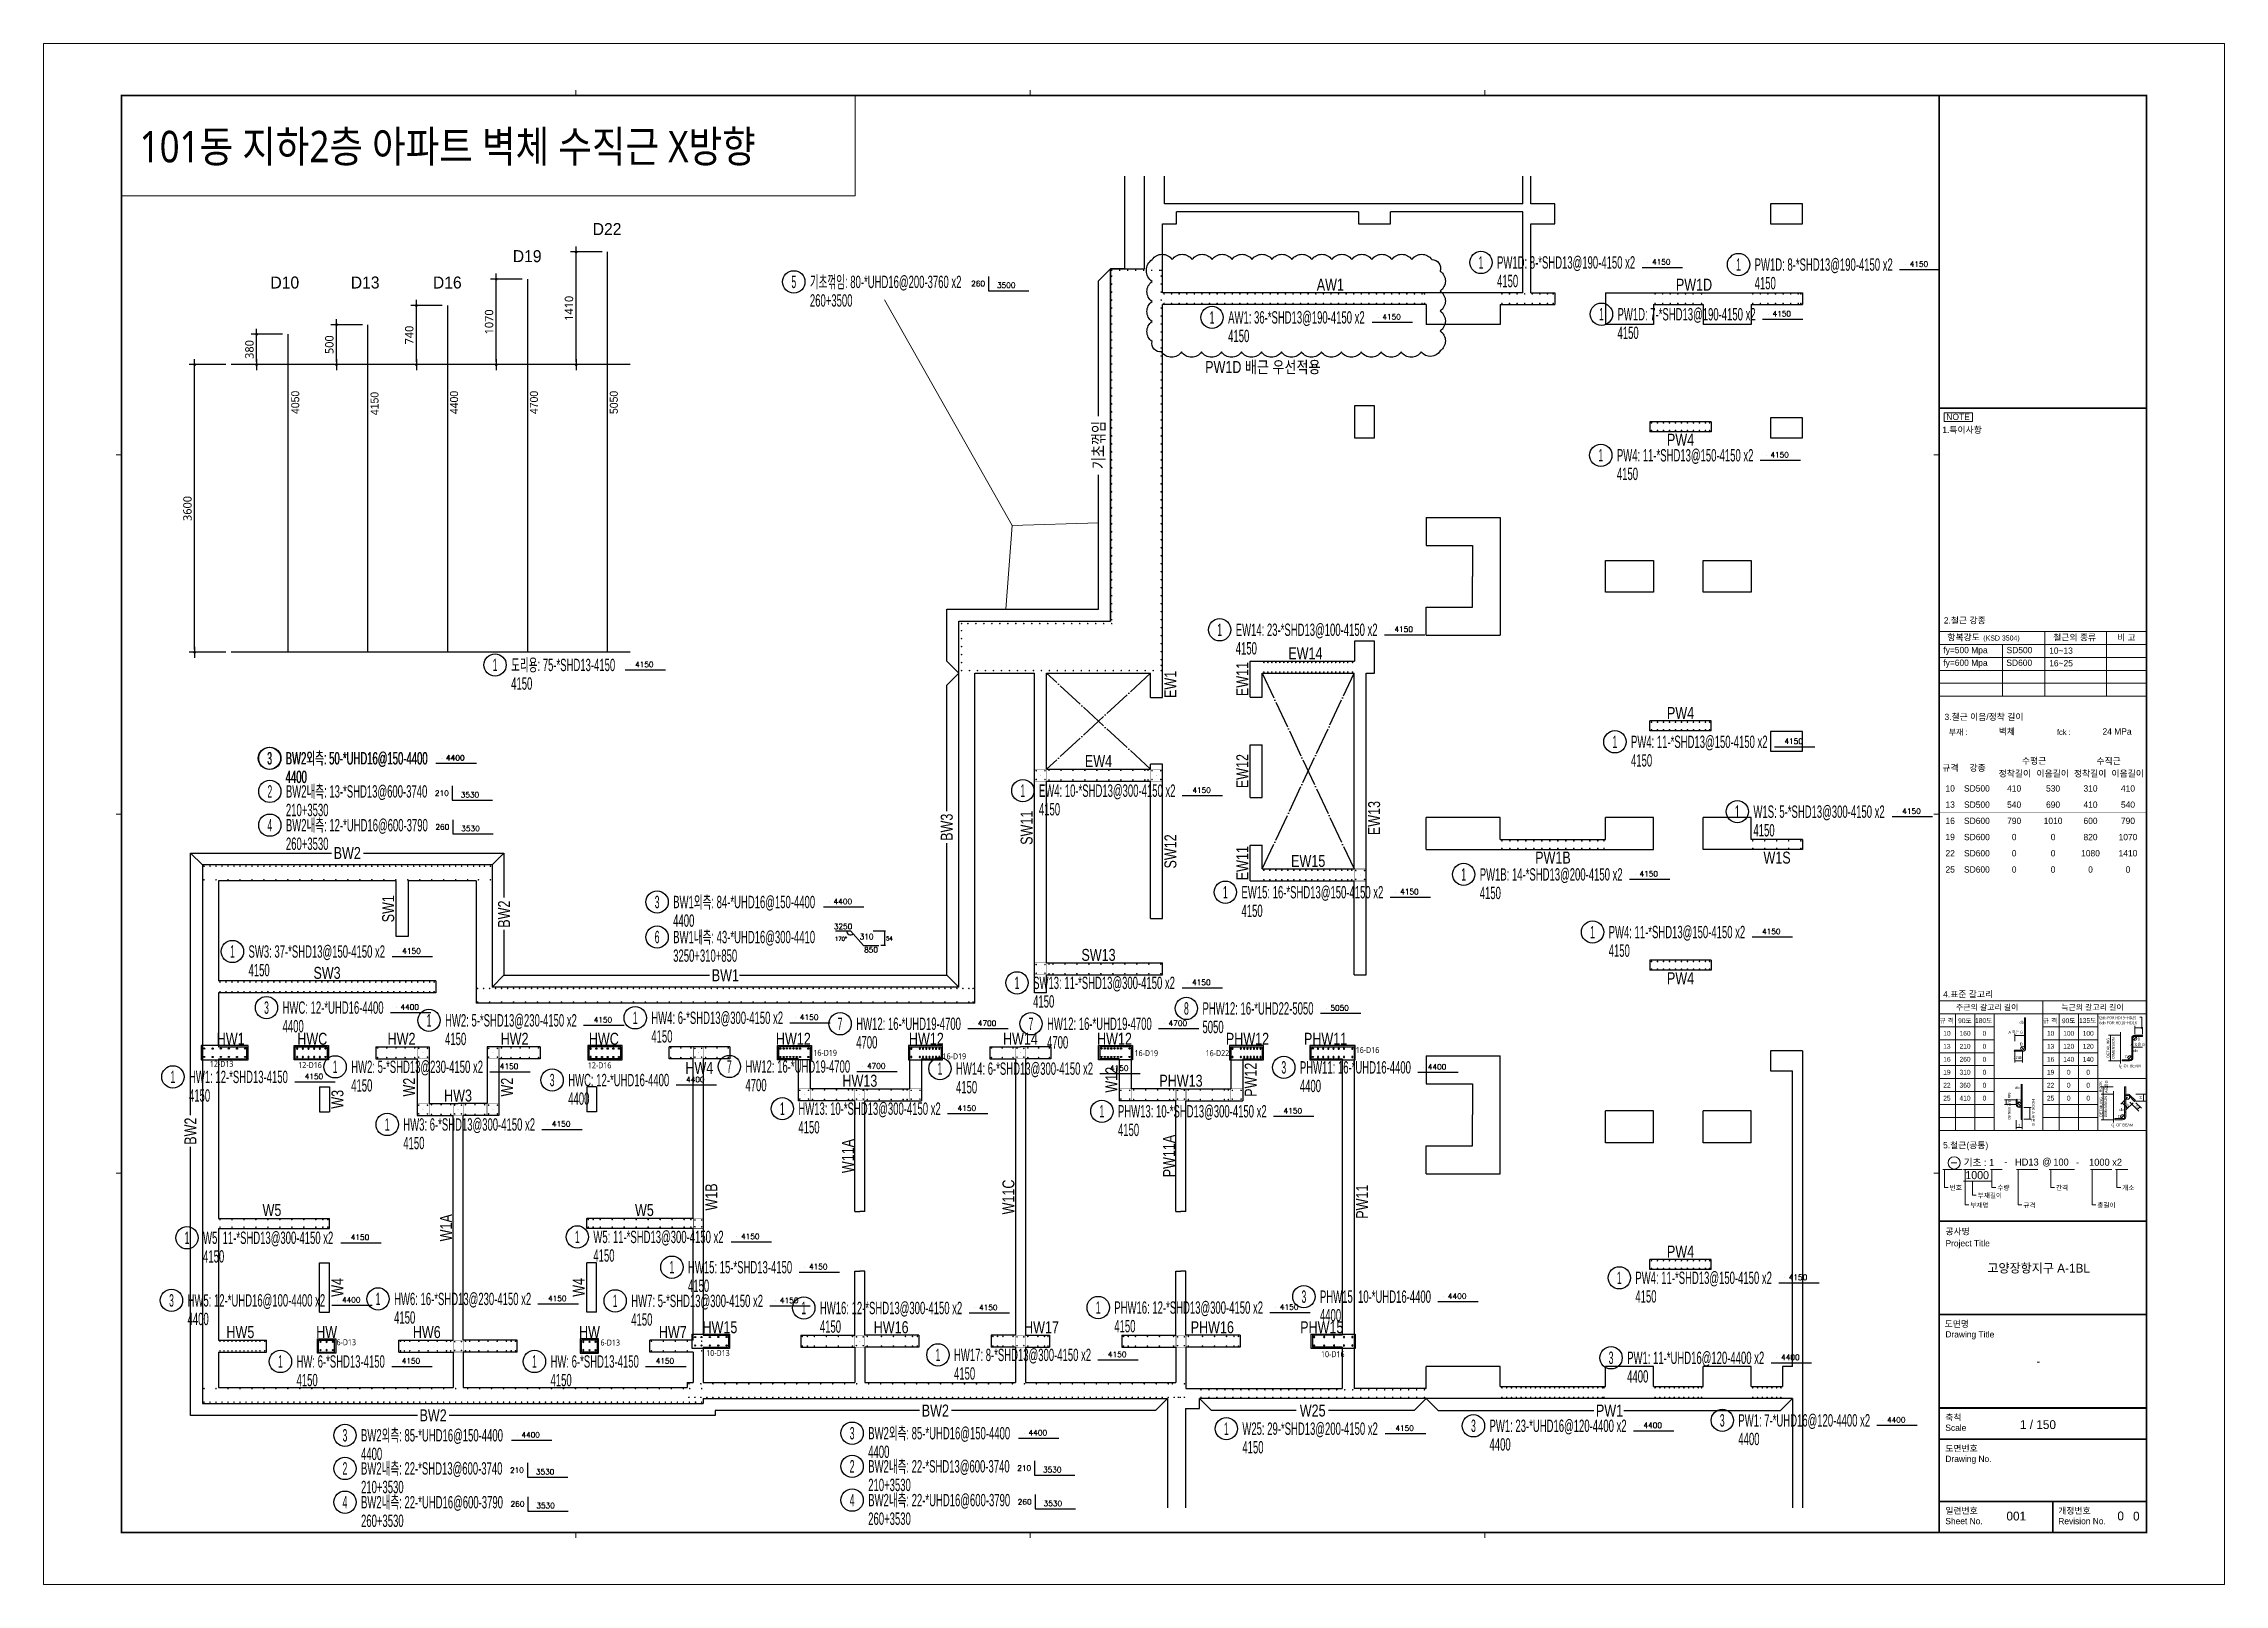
# Model space of a CAD drawing. Header units: millimetres. Extents: x 317501 to 2277231, y -321722 to 1186893.
# Drawn here: x 418421 to 473021, y -246808 to -208244 of the extents above; entities that cross this region are included whole.
import ezdxf
from ezdxf.enums import TextEntityAlignment as Align

# ---------------------------------------------------------------- set-up
doc = ezdxf.new("R2010")
doc.units = ezdxf.units.MM
doc.header["$LTSCALE"] = 57
doc.linetypes.add('XS-기초$0$DDOT', pattern=[14, 12, -1, 0, -1])
doc.layers.get('Defpoints').update_dxf_attribs({"color": 145})
for name, color, linetype in [('00-DM', 7, 'Continuous'), ('BARR', 1, 'Continuous'), ('COMM', 2, 'Continuous'), ('DIM', 7, 'Continuous'), ('LEADER', 7, 'Continuous'), ('NAME-W', 4, 'Continuous'), ('RP_TAG', 7, 'Continuous'), ('TEXT-배근', 3, 'Continuous'), ('W1', 11, 'Continuous'), ('XREBAR', 1, 'Continuous'), ('XS-기초$0$OPEN', 9, 'XS-기초$0$DDOT'), ('XS-기초$0$기초연단', 3, 'Continuous'), ('XTAG', 7, 'Continuous')]:
    doc.layers.add(name, color=color, linetype=linetype)
doc.layers.add('XTITLE', color=22, linetype='Continuous', lineweight=0)
doc.layers.add('벽부호', color=3, linetype='Continuous', lineweight=0)
doc.styles.add('APT-지하층평면$0$돋움', font='Dotum.ttf', dxfattribs={"width": 0.9, "bigfont": 'whgtxt.shx'})
doc.styles.add('ARIAL', font='malgun.ttf')
doc.styles.add('HYULL', font='Dotum.ttf')
doc.styles.add('RPWK1', font='arial.ttf', dxfattribs={"bigfont": 'whgtxt.shx'})
doc.styles.add('RPWK2', font='romans.shx', dxfattribs={"bigfont": 'whgtxt.shx'})
doc.styles.add('XRebarSheet', font='Hmkmrhd_0.ttf')
doc.styles.add('돋움', font='malgun.ttf')
doc.styles.add('돋음', font='Dotum.ttf')
doc.styles.add('맑은고딕', font='malgun.ttf')
doc.dimstyles.new('NDIM', dxfattribs={"dimtxt": 3, "dimasz": 1.5, "dimexe": 2, "dimexo": 2, "dimgap": 1, "dimtad": 1, "dimdec": 0, "dimdsep": 46, "dimlunit": 6, "dimtxsty": 'ARIAL', "dimblk": 'DOT', "dimcen": 1, "dimclrd": 256, "dimclre": 7, "dimclrt": 3, "dimadec": 0, "dimazin": 0, "dimtfac": 1, "dimtdec": 0, "dimtix": 1, "dimtmove": 2, "dimatfit": 3, "dimldrblk": 'DOT', "dimfxl": 0, "dimtvp": 1, "dimtolj": 1, "dimlwd": -1, "dimlwe": -1, "dimarcsym": 0})
doc.dimstyles.new('대치수-400', dxfattribs={"dimscale": 400, "dimtxt": 3, "dimasz": 1, "dimexe": 2, "dimexo": 2, "dimgap": 1, "dimtad": 1, "dimdec": 0, "dimdsep": 46, "dimtxsty": 'APT-지하층평면$0$돋움', "dimblk": 'APT-지하층평면$0$DOT', "dimcen": 0, "dimdle": 2, "dimclrd": 256, "dimclre": 256, "dimclrt": 3, "dimadec": 0, "dimazin": 2, "dimtfac": 1, "dimtdec": 0, "dimtix": 1, "dimtmove": 2, "dimatfit": 3, "dimldrblk": 'APT-지하층평면$0$DOT', "dimfxl": 0, "dimtvp": 1, "dimtolj": 1, "dimtzin": 0, "dimlwd": -1, "dimlwe": -1, "dimarcsym": 0})

msp = doc.modelspace()

# ---------------------------------------------------------------- texts
at = {"layer": 'RP_TAG', "color": 2, "linetype": 'Continuous', "ltscale": 100, "style": 'RPWK2'}
for s, p in [('4150', (458922.7, -213816.2)), ('4150', (465372.8, -213869.3)), ('3500', (442522.2, -214399.4)), ('4150', (452169.8, -215191.7)), ('4150', (461939.3, -215112.3)), ('4150', (461884.2, -218642.9)), ('4150', (452473.4, -223010.5)), ('4150', (433461, -223890.7)), ('4150', (462237.5, -225814.2)), ('4400', (428724.2, -226227.1)), ('4400', (428734.1, -226226.9)), ('3530', (429095.6, -227152.7)), ('4150', (447413.2, -227037.7)), ('4150', (465186.1, -227563)), ('3530', (429108.7, -227998)), ('4150', (458608.9, -229132.8)), ('4400', (438430.5, -229824.2)), ('4150', (452617.1, -229578.8)), ('3250', (438436.1, -230447.7)), ('4150', (461678.1, -230575.9)), ('4150', (427631.8, -231063.5)), ('4150', (447408.5, -231848)), ('4400', (427586.6, -232466.9)), ('4150', (437588.6, -232722.4)), ('5050', (450870.1, -232487.6)), ('4150', (432425, -232786.2)), ('4700', (442041.3, -232871.5)), ('4700', (446819.6, -232871.5)), ('4150', (425190.5, -234201.9)), ('4150', (430074.9, -233949.5)), ('4400', (434738.3, -234280.4)), ('4700', (439267.7, -233941.6)), ('4150', (445350.1, -233994.9)), ('4400', (453309, -233962.8)), ('4150', (441536.4, -234997.1)), ('4150', (449697, -235062.3)), ('4150', (426342.9, -238228.7)), ('4150', (436115.1, -238207)), ('4150', (437816.6, -238964.9)), ('4150', (462346.6, -239230.7)), ('4400', (426123.7, -239795.5)), ('4150', (431281.8, -239758.8)), ('4150', (437086.6, -239808.3)), ('4400', (453811.9, -239701.9)), ('4150', (442074.2, -239985.7)), ('4150', (449605.3, -239975.1)), ('4150', (427618.2, -241324.3)), ('4150', (433977.5, -241324.3)), ('4150', (445300.2, -241159.6)), ('4400', (462154.6, -241232.9)), ('4400', (443313.7, -243119.9)), ('4150', (452496.5, -243006.5)), ('4400', (458708.4, -242934.8)), ('4400', (464805.8, -242798.5)), ('4400', (430615, -243172.6)), ('3530', (430976.4, -244098.4)), ('3530', (443675.1, -244045.7)), ('3530', (430989.6, -244943.7)), ('3530', (443688.3, -244891))]:
    msp.add_text(s, height=135.02, dxfattribs=at).set_placement(p, align=Align.BOTTOM_CENTER)
for s, height, p in [('260', 135.02, (441991.2, -214359.3)), ('210', 135.02, (428564.5, -227112.7)), ('260', 135.02, (428577.7, -227958)), ('170%%D', 96.44, (438530.6, -230729.3)), ('210', 135.02, (430445.4, -244058.4)), ('210', 135.02, (443144.1, -244005.7)), ('260', 135.02, (430458.5, -244903.7)), ('260', 135.02, (443157.2, -244851))]:
    msp.add_text(s, height=height, dxfattribs=at).set_placement(p, align=Align.BOTTOM_RIGHT)
msp.add_text('310', height=135.02, dxfattribs=at).set_placement((438852.1, -230704.1), align=Align.BOTTOM_LEFT)
msp.add_text('850', height=135.02, dxfattribs=at).set_placement((439136.8, -230856.2), align=Align.TOP_CENTER)
at = {"layer": 'RP_TAG', "color": 7, "linetype": 'Continuous', "ltscale": 100, "style": 'RPWK2'}
msp.add_text('54', height=96.44, dxfattribs=at).set_placement((439514.5, -230641), align=Align.MIDDLE_LEFT)
at = {"layer": 'RP_TAG', "color": 2, "linetype": 'Continuous', "ltscale": 100, "style": 'RPWK2'}
msp.add_text('4150', height=135.02, rotation=0.00086, dxfattribs=at).set_placement((431379, -235392.2), align=Align.BOTTOM_CENTER)
at = {"layer": 'TEXT-배근', "style": '맑은고딕', "width": 0.8}
for s, p in [('16-D19', (437988, -233504.2)), ('16-D19', (441223.2, -233590.7)), ('16-D19', (446028.6, -233510.7)), ('16-D22', (447809.8, -233511.9)), ('16-D16', (451567.1, -233433.8)), ('12-D13', (422878.1, -233779.9)), ('12-D16', (425089.9, -233809.2)), ('12-D16', (432341.4, -233816)), ('6-D13', (425998.6, -240747.1)), ('6-D13', (432607.2, -240755.1)), ('10-D13', (435304.1, -241016.2)), ('10-D16', (450697.1, -241046.4))]:
    msp.add_text(s, height=150, dxfattribs=at).set_placement(p, align=Align.MIDDLE_CENTER)
at = {"layer": 'XTITLE', "color": 2, "style": '돋움', "width": 0.85}
msp.add_text('101동 지하2층 아파트 벽체 수직근 X방향', height=788.811, dxfattribs=at).set_placement((420827, -210821.2), align=Align.MIDDLE_LEFT)
at = {"layer": '벽부호', "style": '돋음', "width": 0.8}
for s, p in [('AW1', (450636.7, -214277.5)), ('PW1D', (459742.5, -214277.5)), ('PW1D 배근 우선적용', (448946.9, -216338.8)), ('PW4', (459404.9, -218157.5)), ('EW14', (450012.4, -223502.5)), ('PW4', (459404.9, -224997.5)), ('EW4', (444832.4, -226202.5)), ('BW2', (426022.4, -228502.5)), ('EW15', (450082.4, -228702.5)), ('PW1B', (456209.9, -228617.5)), ('W1S', (461821, -228617.5)), ('SW13', (444832.4, -231052.5)), ('SW3', (425517.4, -231502.5)), ('BW1', (435489.9, -231562.5)), ('PW4', (459404.9, -231637.5)), ('HW1', (423104.9, -233152.5)), ('HWC', (425147.4, -233152.5)), ('HW2', (427382.4, -233152.5)), ('HW2', (430212.4, -233152.5)), ('HWC', (432447.4, -233152.5)), ('HW12', (437192.4, -233152.5)), ('HW12', (440522.4, -233152.5)), ('HW14', (442877.4, -233152.5)), ('HW12', (445232.4, -233152.5)), ('PHW12', (448562.4, -233152.5)), ('PHW11', (450517.4, -233152.5)), ('HW4', (434837.4, -233880.5)), ('HW13', (438857.4, -234202.5)), ('PHW13', (446897.4, -234202.5)), ('HW3', (428797.4, -234572.5)), ('W5', (424137.4, -237438.8)), ('W5', (433463, -237438.8)), ('PW4', (459404.9, -238477.5)), ('HW15', (435353.7, -240372.5)), ('HW16', (439640.9, -240372.5)), ('HW17', (443405.3, -240372.5)), ('PHW16', (447680.9, -240372.5)), ('PHW15', (450422.1, -240372.5)), ('HW5', (423347.4, -240492.5)), ('HW', (425507.4, -240492.5)), ('HW6', (428013.9, -240492.5)), ('HW', (432087.4, -240492.5)), ('HW7', (434173.9, -240492.5)), ('BW2', (428172.8, -242577.5)), ('BW2', (440747.4, -242457.5)), ('W25', (450194.9, -242457.5)), ('PW1', (457627.4, -242457.5))]:
    msp.add_text(s, height=300, dxfattribs=at).set_placement(p, align=Align.MIDDLE_CENTER)
for s, p in [('기초꺾임', (444832.4, -218290)), ('EW11', (448432.4, -224147.5)), ('EW1', (446632.4, -224282.3)), ('EW12', (448432.4, -226452.5)), ('BW3', (441032.4, -227857.5)), ('SW11', (443032.4, -227870.4)), ('EW13', (451732.4, -227627.5)), ('SW12', (446632.4, -228462.7)), ('EW11', (448432.4, -228757.5)), ('SW1', (427047.4, -229897.5)), ('W2', (427572.4, -234362.5)), ('W2', (430022.4, -234362.5)), ('W12', (445152.4, -234177.5)), ('PW12', (448642.4, -234177.5)), ('W3', (425777.4, -234667.5)), ('BW2', (422097.4, -235465)), ('W11A', (438557.4, -236087.5)), ('PW11A', (446597.4, -236087.5)), ('W1B', (435137.4, -237112.5)), ('W11C', (442577.4, -237112.5)), ('PW11', (451432.4, -237229.5)), ('W1A', (428497.4, -237882.5)), ('W4', (425777.4, -239375)), ('W4', (431817.4, -239375))]:
    msp.add_text(s, height=300, rotation=90, dxfattribs=at).set_placement(p, align=Align.MIDDLE_CENTER)
at = {"layer": '벽부호', "color": 1, "style": '돋음', "width": 0.8}
msp.add_text('BW2', height=300, rotation=90, dxfattribs=at).set_placement((429947.4, -230032.5), align=Align.MIDDLE_CENTER)

# ---------------------------------------------------------------- blocks, each defined once
blk = doc.blocks.new('_Dot')
at = {"color": 0, "linetype": 'ByBlock', "lineweight": -2}
blk.add_line((-0.5, 0), (-1, 0), dxfattribs=at)
at = {"color": 0, "linetype": 'ByBlock', "const_width": 0.5}
blk.add_lwpolyline([(-0.25, 0, 1), (0.25, 0, 1)], format="xyb", close=True, dxfattribs=at)
blk = doc.blocks.new('*D39')
at = {"color": 7, "transparency": 16777216}
for p, q in [((80432, 20451), (80432, 20463)), ((80477, 20451), (80477, 20463))]:
    blk.add_line(p, q, dxfattribs=at)
at = {"transparency": 16777216}
blk.add_line((80433, 20461), (80475, 20461), dxfattribs=at)
at = {"layer": 'Defpoints', "color": 0, "transparency": 16777216}
for p in [(80432, 20449), (80477, 20461), (80477, 20449)]:
    blk.add_point(p, dxfattribs=at)
at = {"transparency": 16777216, "xscale": 1.5, "yscale": 1.5, "zscale": 1.5, "rotation": 180}
blk.add_blockref('_Dot', (80432, 20461), dxfattribs=at)
at = {"transparency": 16777216, "xscale": 1.5, "yscale": 1.5, "zscale": 1.5}
blk.add_blockref('_Dot', (80477, 20461), dxfattribs=at)
blk = doc.blocks.new('*D40')
at = {"color": 7, "transparency": 16777216}
for p, q in [((76172, 19024), (76172, 19045)), ((76217, 19024), (76217, 19045))]:
    blk.add_line(p, q, dxfattribs=at)
at = {"transparency": 16777216}
blk.add_line((76215, 19043), (76174, 19043), dxfattribs=at)
at = {"layer": 'Defpoints', "color": 0, "transparency": 16777216}
for p in [(76172, 19043), (76172, 19022), (76217, 19022)]:
    blk.add_point(p, dxfattribs=at)
at = {"transparency": 16777216, "xscale": 1.5, "yscale": 1.5, "zscale": 1.5, "rotation": 180}
blk.add_blockref('_Dot', (76172, 19043), dxfattribs=at)
at = {"transparency": 16777216, "xscale": 1.5, "yscale": 1.5, "zscale": 1.5}
blk.add_blockref('_Dot', (76217, 19043), dxfattribs=at)
blk = doc.blocks.new('*D41')
at = {"transparency": 16777216}
blk.add_line((80158, 18181), (80199, 18181), dxfattribs=at)
at = {"layer": 'Defpoints', "color": 0, "transparency": 16777216}
for p in [(80156, 18181), (80201, 18181), (80201, 18181)]:
    blk.add_point(p, dxfattribs=at)
at = {"transparency": 16777216, "xscale": 1.5, "yscale": 1.5, "zscale": 1.5, "rotation": 180}
blk.add_blockref('_Dot', (80156, 18181), dxfattribs=at)
at = {"transparency": 16777216, "xscale": 1.5, "yscale": 1.5, "zscale": 1.5}
blk.add_blockref('_Dot', (80201, 18181), dxfattribs=at)
blk = doc.blocks.new('BAR')
at = {"layer": 'BARR'}
h = blk.add_hatch(color=256, dxfattribs=at)
edge = h.paths.add_edge_path()
edge.add_arc((0, 0), 15, 0, 360)
blk.add_circle((0, 0), 15, dxfattribs=at)
blk = doc.blocks.new('XDFHSDHSTHS')
at = {"layer": 'DIM', "color": 5}
for p, q in [((-5260, 9575), (-5260, 11892)), ((-4760, 11195), (-4760, 11892)), ((4215, 11195), (4215, 11892)), ((4415, 11195), (4415, 11892)), ((4215, 11195), (-4760, 11195)), ((100, 10995), (-4460, 10995)), ((-4460, 10695), (-4460, 10995)), ((100, 10995), (100, 10695)), ((4215, 10995), (900, 10995)), ((900, 10695), (900, 10995)), ((4215, 8975), (4215, 10995)), ((5015, 11195), (4415, 11195)), ((5015, 10695), (5015, 11195)), ((10415, 11195), (10415, 10695)), ((11215, 11195), (10415, 11195)), ((11215, 10695), (11215, 11195)), ((-4810, 8975), (-4810, 10695)), ((-4810, 10695), (-4460, 10695)), ((100, 10695), (900, 10695)), ((4415, 8975), (4415, 10695)), ((4415, 10695), (5015, 10695)), ((10415, 10695), (11215, 10695)), ((-6110, 9575), (-5260, 9575)), ((-6110, 750), (-6110, 9575)), ((4215, 8975), (-4810, 8975)), ((4415, 8975), (5015, 8975)), ((5015, 8975), (5015, 8675)), ((6285, 8975), (6285, 8175)), ((6285, 8975), (11215, 8975)), ((11215, 8975), (11215, 8675)), ((1790, 8675), (-4810, 8675)), ((-4810, -150), (-4810, 8675)), ((1790, 8675), (1790, 8175)), ((3650, 8675), (3650, 8175)), ((3650, 8675), (5015, 8675)), ((7485, 8675), (8730, 8675)), ((7485, 8675), (7485, 8175)), ((8730, 8675), (8730, 8175)), ((9930, 8675), (9930, 8175)), ((9930, 8675), (11215, 8675)), ((3650, 8175), (1790, 8175)), ((7485, 8175), (6285, 8175)), ((9930, 8175), (8730, 8175)), ((500, 6145), (0, 6145)), ((0, 6145), (0, 5345)), ((500, 5345), (500, 6145)), ((8930, 5745), (7395, 5745)), ((7395, 5745), (7395, 5495)), ((8930, 5495), (7395, 5495)), ((8930, 5745), (8930, 5495)), ((10415, 5845), (10415, 5345)), ((11215, 5845), (10415, 5845)), ((11215, 5345), (11215, 5845)), ((0, 5345), (500, 5345)), ((10415, 5345), (11215, 5345)), ((1790, 3350), (1790, 2650)), ((1790, 3350), (3650, 3350)), ((3650, 3350), (3650, 400)), ((1790, 2650), (2950, 2650)), ((2950, 2650), (2950, 1875)), ((6285, 1475), (6285, 2275)), ((6285, 2275), (7485, 2275)), ((7485, 2275), (7485, 1475)), ((8730, 1475), (8730, 2275)), ((8730, 2275), (9930, 2275)), ((9930, 2275), (9930, 1475)), ((2950, 1100), (2950, 1875)), ((1790, 400), (1790, 1100)), ((1790, 1100), (2950, 1100)), ((7485, 1475), (6285, 1475)), ((9930, 1475), (8730, 1475)), ((-9910, 750), (-6110, 750)), ((-9910, -8410), (-9910, 750)), ((500, 250), (0, 250)), ((0, 250), (0, -250)), ((500, -550), (500, 250)), ((1790, 400), (3650, 400)), ((-4810, -1155), (-4810, -150)), ((-2610, -250), (0, -250)), ((-2610, -1150), (-2610, -250)), ((-9510, -550), (-8010, -550)), ((-9510, -8810), (-9510, -550)), ((-8010, -8550), (-8010, -550)), ((-7710, -2950), (-7710, -550)), ((-7710, -550), (-5110, -550)), ((-5110, -1155), (-5110, -550)), ((-2310, -550), (-10, -550)), ((-2310, -1150), (-2310, -550)), ((-10, -5450), (-10, -550)), ((290, -8100), (290, -550)), ((290, -550), (500, -550)), ((-5110, -1155), (-4810, -1155)), ((-2610, -1150), (-2310, -1150)), ((8930, -1745), (7395, -1745)), ((7395, -1995), (7395, -1745)), ((8930, -1995), (7395, -1995)), ((8930, -1995), (8930, -1745)), ((10415, -2005), (10415, -2505)), ((11215, -2005), (10415, -2005)), ((11215, -2505), (11215, -2005)), ((-2610, -3660), (-2610, -2340)), ((-2610, -2340), (-2310, -2340)), ((-2310, -3660), (-2310, -2340)), ((10415, -2505), (11215, -2505)), ((-7710, -2950), (-5110, -2950)), ((-7710, -7800), (-7710, -3250)), ((-7710, -3250), (-5110, -3250)), ((-5110, -2950), (-5110, -2825)), ((-4810, -2825), (-5110, -2825)), ((-5110, -6690), (-5110, -3250)), ((-4810, -6690), (-4810, -2825)), ((-4810, -3250), (-4810, -2825)), ((-2610, -3660), (-2310, -3660)), ((3650, -4165), (1790, -4165)), ((1790, -4965), (1790, -4165)), ((3650, -4715), (3650, -4165)), ((6285, -4715), (6285, -4165)), ((7485, -4165), (6285, -4165)), ((7485, -4965), (7485, -4165)), ((8730, -4965), (8730, -4165)), ((9930, -4165), (8730, -4165)), ((9930, -4715), (9930, -4165)), ((-2610, -5750), (-2610, -4850)), ((-2610, -4850), (-2310, -4850)), ((-2310, -5450), (-2310, -4850)), ((3650, -4715), (6285, -4715)), ((11215, -4715), (9930, -4715)), ((11215, -4715), (11215, -4965)), ((-21595, -5350), (-28845, -5350)), ((-28845, -5350), (-28845, -18825)), ((-21595, -5350), (-21595, -8410)), ((-2310, -5450), (-10, -5450)), ((1790, -4965), (7485, -4965)), ((11215, -4965), (8730, -4965)), ((-23995, -5750), (-28445, -5750)), ((-28445, -5750), (-28445, -8250)), ((-23995, -7140), (-23995, -5750)), ((-21995, -5750), (-23695, -5750)), ((-23695, -5750), (-23695, -7140)), ((-21995, -5750), (-21995, -8810)), ((-2610, -5750), (-10, -5750)), ((-10, -8100), (-10, -5750)), ((-5110, -6690), (-4810, -6690)), ((-23695, -7140), (-23995, -7140)), ((-7710, -7800), (-4810, -7800)), ((-7710, -8550), (-7710, -8100)), ((-7710, -8100), (-4810, -8100)), ((-4810, -8100), (-4810, -7800)), ((-10, -8100), (290, -8100)), ((8930, -7735), (7395, -7735)), ((7395, -7735), (7395, -7985)), ((8930, -7985), (7395, -7985)), ((8930, -7735), (8930, -7985)), ((-23005, -8250), (-28445, -8250)), ((-23005, -8550), (-28445, -8550)), ((-28445, -8550), (-28445, -9900)), ((-23005, -8250), (-23005, -8550)), ((-9910, -8410), (-21595, -8410)), ((-7710, -8550), (-8010, -8550)), ((-9510, -8810), (-21995, -8810)), ((-28445, -9900), (-27730, -9900)), ((-28445, -10200), (-27730, -10200)), ((-28445, -10200), (-28445, -14195)), ((-27730, -10200), (-27730, -9900)), ((-26520, -10200), (-26520, -9900)), ((-26520, -9900), (-25720, -9900)), ((-26520, -10200), (-25720, -10200)), ((-25720, -9900), (-25720, -10200)), ((-24500, -9900), (-24500, -10200)), ((-24500, -9900), (-23170, -9900)), ((-24500, -10200), (-23470, -10200)), ((-23470, -10200), (-23470, -11620)), ((-23170, -9900), (-23170, -11320)), ((-20390, -9900), (-21720, -9900)), ((-21720, -9900), (-21720, -11320)), ((-20390, -10200), (-21420, -10200)), ((-21420, -10200), (-21420, -11620)), ((-20390, -9900), (-20390, -10200)), ((-19170, -9900), (-19170, -10200)), ((-18370, -9900), (-19170, -9900)), ((-18370, -10200), (-19170, -10200)), ((-18370, -10200), (-18370, -9900)), ((-17160, -10200), (-17160, -9900)), ((-16405, -9900), (-17160, -9900)), ((-16555, -10200), (-17160, -10200)), ((-16555, -14195), (-16555, -10200)), ((-15640, -9900), (-16405, -9900)), ((-16305, -10200), (-16305, -17120)), ((-15640, -10200), (-16305, -10200)), ((-15640, -9900), (-15640, -10200)), ((-13630, -9900), (-14420, -9900)), ((-14420, -9900), (-14420, -10200)), ((-13930, -10200), (-14420, -10200)), ((-13930, -10200), (-13930, -11250)), ((-13630, -9900), (-13630, -10950)), ((-11140, -9900), (-10350, -9900)), ((-11140, -9900), (-11140, -10950)), ((-10840, -10200), (-10350, -10200)), ((-10840, -10200), (-10840, -11250)), ((-10350, -9900), (-10350, -10200)), ((-9130, -9900), (-8365, -9900)), ((-9130, -9900), (-9130, -10200)), ((-9130, -10200), (-8490, -10200)), ((-8490, -10200), (-8490, -17120)), ((-7600, -9900), (-8365, -9900)), ((-8240, -10200), (-8240, -17120)), ((-7600, -10200), (-8240, -10200)), ((-7600, -9900), (-7600, -10200)), ((-5590, -9900), (-6380, -9900)), ((-6380, -9900), (-6380, -10200)), ((-5890, -10200), (-6380, -10200)), ((-5890, -10200), (-5890, -11250)), ((-5590, -9900), (-5590, -10950)), ((-3100, -9900), (-2310, -9900)), ((-3100, -9900), (-3100, -10950)), ((-2800, -10200), (-2310, -10200)), ((-2800, -10200), (-2800, -11250)), ((-2310, -9900), (-2310, -10200)), ((-1090, -9900), (-310, -9900)), ((-1090, -9900), (-1090, -10200)), ((-1090, -10200), (-310, -10200)), ((-310, -9900), (-10, -9900)), ((-310, -10200), (-310, -17120)), ((-10, -9900), (-10, -18455)), ((1790, -10130), (1790, -10830)), ((1790, -10130), (3650, -10130)), ((3650, -13080), (3650, -10130)), ((10415, -10005), (10415, -10505)), ((11215, -10005), (10415, -10005)), ((11215, -10005), (11215, -21438)), ((-25915, -10900), (-25915, -11530)), ((-25915, -10900), (-25665, -10900)), ((-25665, -10900), (-25665, -11530)), ((-19225, -10900), (-19225, -11530)), ((-18975, -10900), (-19225, -10900)), ((-18975, -10900), (-18975, -11530)), ((1790, -10830), (2950, -10830)), ((2950, -10830), (2950, -11605)), ((10415, -10505), (10965, -10505)), ((10965, -17905), (10965, -10505)), ((-23170, -11320), (-22445, -11320)), ((-21720, -11320), (-22445, -11320)), ((-12510, -11250), (-13930, -11250)), ((-12385, -10950), (-13630, -10950)), ((-12510, -14020), (-12510, -11250)), ((-12385, -10950), (-11140, -10950)), ((-12260, -14020), (-12260, -11250)), ((-12260, -11250), (-10840, -11250)), ((-4470, -11250), (-5890, -11250)), ((-4345, -10950), (-5590, -10950)), ((-4470, -14020), (-4470, -11250)), ((-4345, -10950), (-3100, -10950)), ((-4220, -14020), (-4220, -11250)), ((-4220, -11250), (-2800, -11250)), ((-25915, -11530), (-25665, -11530)), ((-23470, -11620), (-22570, -11620)), ((-22570, -17240), (-22570, -11620)), ((-22320, -17240), (-22320, -11620)), ((-21420, -11620), (-22320, -11620)), ((-18975, -11530), (-19225, -11530)), ((2950, -12380), (2950, -11605)), ((6285, -12305), (6285, -11505)), ((7485, -11505), (6285, -11505)), ((7485, -12305), (7485, -11505)), ((8730, -12305), (8730, -11505)), ((9930, -11505), (8730, -11505)), ((9930, -12305), (9930, -11505)), ((1790, -13080), (1790, -12380)), ((1790, -12380), (2950, -12380)), ((7485, -12305), (6285, -12305)), ((9930, -12305), (8730, -12305)), ((1790, -13080), (3650, -13080)), ((-28445, -14195), (-25665, -14195)), ((-25665, -14445), (-25665, -14195)), ((-16555, -14195), (-19225, -14195)), ((-19225, -14445), (-19225, -14195)), ((-12510, -14020), (-12385, -14020)), ((-12260, -14020), (-12385, -14020)), ((-4470, -14020), (-4345, -14020)), ((-4220, -14020), (-4345, -14020)), ((-28445, -14445), (-25665, -14445)), ((-28445, -14445), (-28445, -17240)), ((-16555, -14445), (-19225, -14445)), ((-16555, -17240), (-16555, -14445)), ((8930, -15225), (7395, -15225)), ((7395, -15475), (7395, -15225)), ((8930, -15475), (8930, -15225)), ((-25915, -16540), (-25915, -15305)), ((-25915, -15305), (-25665, -15305)), ((-25665, -16540), (-25665, -15305)), ((-19225, -16540), (-19225, -15305)), ((-18975, -15305), (-19225, -15305)), ((-18975, -16540), (-18975, -15305)), ((-12510, -17120), (-12510, -15520)), ((-12510, -15520), (-12385, -15520)), ((-12260, -15520), (-12385, -15520)), ((-12260, -17120), (-12260, -15520)), ((-4470, -17120), (-4470, -15520)), ((-4470, -15520), (-4345, -15520)), ((-4220, -15520), (-4345, -15520)), ((-4220, -17120), (-4220, -15520)), ((8930, -15475), (7395, -15475)), ((-25915, -16540), (-25665, -16540)), ((-18975, -16540), (-19225, -16540)), ((-28445, -17240), (-27245, -17240)), ((-27245, -17540), (-27245, -17240)), ((-25935, -17240), (-25535, -17240)), ((-25935, -17540), (-25935, -17240)), ((-25535, -17540), (-25535, -17240)), ((-23925, -17240), (-22570, -17240)), ((-23925, -17540), (-23925, -17240)), ((-20965, -17240), (-22320, -17240)), ((-20965, -17540), (-20965, -17240)), ((-18955, -17240), (-19355, -17240)), ((-19355, -17540), (-19355, -17240)), ((-18955, -17540), (-18955, -17240)), ((-17645, -17540), (-17645, -17240)), ((-16555, -17240), (-17645, -17240)), ((-16305, -17120), (-15675, -17120)), ((-16305, -17420), (-16305, -18305)), ((-16305, -17420), (-15675, -17420)), ((-15675, -17120), (-15675, -17420)), ((-13865, -17120), (-12510, -17120)), ((-13865, -17120), (-13865, -17420)), ((-13865, -17420), (-12510, -17420)), ((-12510, -17420), (-12510, -18305)), ((-10905, -17120), (-12260, -17120)), ((-10905, -17420), (-12260, -17420)), ((-12260, -17420), (-12260, -18305)), ((-10905, -17120), (-10905, -17420)), ((-8490, -17120), (-9095, -17120)), ((-9095, -17120), (-9095, -17420)), ((-8490, -17420), (-9095, -17420)), ((-8490, -17420), (-8490, -18305)), ((-8240, -17120), (-7635, -17120)), ((-8240, -17420), (-8240, -18305)), ((-8240, -17420), (-7635, -17420)), ((-7635, -17120), (-7635, -17420)), ((-5825, -17120), (-4470, -17120)), ((-5825, -17120), (-5825, -17420)), ((-5825, -17420), (-4470, -17420)), ((-4470, -17420), (-4470, -18305)), ((-2865, -17120), (-4220, -17120)), ((-2865, -17420), (-4220, -17420)), ((-4220, -17420), (-4220, -18455)), ((-2865, -17120), (-2865, -17420)), ((-310, -17120), (-1055, -17120)), ((-1055, -17120), (-1055, -17420)), ((-310, -17420), (-1055, -17420)), ((-310, -17420), (-310, -18455)), ((-28445, -17540), (-27245, -17540)), ((-28445, -17540), (-28445, -18425)), ((-25935, -17540), (-25535, -17540)), ((-23925, -17540), (-22570, -17540)), ((-22570, -17540), (-22570, -18425)), ((-20965, -17540), (-22320, -17540)), ((-22320, -17540), (-22320, -18425)), ((-18955, -17540), (-19355, -17540)), ((-16555, -17540), (-17645, -17540)), ((-16555, -17540), (-16555, -18305)), ((3650, -17905), (1790, -17905)), ((1790, -18455), (1790, -17905)), ((3650, -18405), (3650, -17905)), ((6285, -18405), (6285, -17905)), ((7485, -17905), (6285, -17905)), ((7485, -18405), (7485, -17905)), ((9930, -17905), (8730, -17905)), ((8730, -18405), (8730, -17905)), ((9930, -18405), (9930, -17905)), ((10715, -17905), (10715, -18405)), ((10965, -17905), (10715, -17905)), ((-28445, -18425), (-22570, -18425)), ((-22320, -18425), (-16705, -18425)), ((-16705, -18305), (-16705, -18425)), ((-16705, -18305), (-16555, -18305)), ((-16305, -18305), (-12510, -18305)), ((-12260, -18305), (-8490, -18305)), ((-8240, -18305), (-4470, -18305)), ((-4220, -18455), (-310, -18455)), ((1790, -18455), (-10, -18455)), ((3650, -18405), (6285, -18405)), ((7485, -18405), (8730, -18405)), ((9930, -18405), (10715, -18405)), ((-28845, -18825), (-16305, -18825)), ((-16305, -18705), (-16305, -18825)), ((-16305, -18705), (-4685, -18705)), ((-4685, -18705), (-4685, -21438)), ((-4235, -18955), (-4235, -21438)), ((-4235, -18955), (-3885, -18955)), ((10965, -18705), (-3885, -18705)), ((-3885, -18955), (-3885, -18705)), ((10965, -18705), (10965, -21438))]:
    blk.add_line(p, q, dxfattribs=at)
at = {"layer": 'XS-기초$0$OPEN'}
for p, q in [((-5110, -550), (-7710, -2950)), ((-5110, -2950), (-7710, -550)), ((-2310, -5450), (-10, -550)), ((-2310, -550), (-10, -5450))]:
    blk.add_line(p, q, dxfattribs=at)
at = {"layer": 'XS-기초$0$기초연단'}
for p, q in [((-5760, 11892), (-5760, 9575)), ((-5760, 9575), (-6110, 9575)), ((-6110, 9575), (-6110, 750))]:
    blk.add_line(p, q, dxfattribs=at)
blk = doc.blocks.new('APT-지하층평면$0$DOT')
at = {"color": 0}
blk.add_line((-2, 0), (2, 0), dxfattribs=at)
at = {"color": 0, "linetype": 'ByBlock', "const_width": 0.5}
blk.add_lwpolyline([(-0.25, 0, 1), (0.25, 0, 1)], format="xyb", close=True, dxfattribs=at)
blk = doc.blocks.new('*D265')
at = {"layer": '00-DM', "transparency": 16777216}
for p, q in [((-819, 1900), (-1213, 1900)), ((-1143, 1195), (-1143, 1865)), ((-819, 1160), (-1213, 1160))]:
    blk.add_line(p, q, dxfattribs=at)
at = {"layer": 'Defpoints', "color": 0, "transparency": 16777216}
for p in [(-1143, 1900), (-749, 1900), (-749, 1160)]:
    blk.add_point(p, dxfattribs=at)
at = {"layer": '00-DM', "transparency": 16777216, "xscale": 35, "yscale": 35, "zscale": 35}
for p, rotation in [((-1143, 1900), 90), ((-1143, 1160), 270)]:
    blk.add_blockref('APT-지하층평면$0$DOT', p, dxfattribs=dict(at, rotation=rotation))
at = {"layer": '00-DM', "color": 3, "transparency": 16777216, "insert": (-1232, 1530), "char_height": 105, "attachment_point": 5, "rotation": 90, "style": '돋움'}
blk.add_mtext('\\A1;740', dxfattribs=at)
blk = doc.blocks.new('*D266')
at = {"layer": '00-DM', "transparency": 16777216}
for p, q in [((-1819, 1660), (-2213, 1660)), ((-2143, 1195), (-2143, 1625)), ((-1819, 1160), (-2213, 1160))]:
    blk.add_line(p, q, dxfattribs=at)
at = {"layer": 'Defpoints', "color": 0, "transparency": 16777216}
for p in [(-2143, 1660), (-1749, 1660), (-1749, 1160)]:
    blk.add_point(p, dxfattribs=at)
at = {"layer": '00-DM', "transparency": 16777216, "xscale": 35, "yscale": 35, "zscale": 35}
for p, rotation in [((-2143, 1660), 90), ((-2143, 1160), 270)]:
    blk.add_blockref('APT-지하층평면$0$DOT', p, dxfattribs=dict(at, rotation=rotation))
at = {"layer": '00-DM', "color": 3, "transparency": 16777216, "insert": (-2232, 1410), "char_height": 105, "attachment_point": 5, "rotation": 90, "style": '돋움'}
blk.add_mtext('\\A1;500', dxfattribs=at)
blk = doc.blocks.new('*D267')
at = {"layer": '00-DM', "transparency": 16777216}
for p, q in [((-2819, 1540), (-3213, 1540)), ((-3143, 1195), (-3143, 1505)), ((-2819, 1160), (-3213, 1160))]:
    blk.add_line(p, q, dxfattribs=at)
at = {"layer": 'Defpoints', "color": 0, "transparency": 16777216}
for p in [(-3143, 1540), (-2749, 1540), (-2749, 1160)]:
    blk.add_point(p, dxfattribs=at)
at = {"layer": '00-DM', "transparency": 16777216, "xscale": 35, "yscale": 35, "zscale": 35}
for p, rotation in [((-3143, 1540), 90), ((-3143, 1160), 270)]:
    blk.add_blockref('APT-지하층평면$0$DOT', p, dxfattribs=dict(at, rotation=rotation))
at = {"layer": '00-DM', "color": 3, "transparency": 16777216, "insert": (-3232, 1350), "char_height": 105, "attachment_point": 5, "rotation": 90, "style": '돋움'}
blk.add_mtext('\\A1;380', dxfattribs=at)
blk = doc.blocks.new('*D268')
at = {"layer": '00-DM', "transparency": 16777216}
for p, q in [((-3530, 1160), (-3989, 1160)), ((-3919, -2405), (-3919, 1125)), ((-3530, -2440), (-3989, -2440))]:
    blk.add_line(p, q, dxfattribs=at)
at = {"layer": 'Defpoints', "color": 0, "transparency": 16777216}
for p in [(-3919, 1160), (-3460, 1160), (-3460, -2440)]:
    blk.add_point(p, dxfattribs=at)
at = {"layer": '00-DM', "transparency": 16777216, "xscale": 35, "yscale": 35, "zscale": 35}
for p, rotation in [((-3919, 1160), 90), ((-3919, -2440), 270)]:
    blk.add_blockref('APT-지하층평면$0$DOT', p, dxfattribs=dict(at, rotation=rotation))
at = {"layer": '00-DM', "color": 3, "transparency": 16777216, "insert": (-4008, -640), "char_height": 105, "attachment_point": 5, "rotation": 90, "style": '돋움'}
blk.add_mtext('\\A1;3600', dxfattribs=at)
blk = doc.blocks.new('*D270')
at = {"layer": '00-DM', "transparency": 16777216}
for p, q in [((1181, 2570), (787, 2570)), ((857, 1195), (857, 2535)), ((1181, 1160), (787, 1160))]:
    blk.add_line(p, q, dxfattribs=at)
at = {"layer": 'Defpoints', "color": 0, "transparency": 16777216}
for p in [(857, 2570), (1251, 2570), (1251, 1160)]:
    blk.add_point(p, dxfattribs=at)
at = {"layer": '00-DM', "transparency": 16777216, "xscale": 35, "yscale": 35, "zscale": 35}
for p, rotation in [((857, 2570), 90), ((857, 1160), 270)]:
    blk.add_blockref('APT-지하층평면$0$DOT', p, dxfattribs=dict(at, rotation=rotation))
at = {"layer": '00-DM', "color": 3, "transparency": 16777216, "insert": (768, 1865), "char_height": 105, "attachment_point": 5, "rotation": 90, "style": '돋움'}
blk.add_mtext('\\A1;1410', dxfattribs=at)
blk = doc.blocks.new('*D269')
at = {"layer": '00-DM', "transparency": 16777216}
for p, q in [((181, 2230), (-213, 2230)), ((-143, 1195), (-143, 2195)), ((181, 1160), (-213, 1160))]:
    blk.add_line(p, q, dxfattribs=at)
at = {"layer": 'Defpoints', "color": 0, "transparency": 16777216}
for p in [(-143, 2230), (251, 2230), (251, 1160)]:
    blk.add_point(p, dxfattribs=at)
at = {"layer": '00-DM', "transparency": 16777216, "xscale": 35, "yscale": 35, "zscale": 35}
for p, rotation in [((-143, 2230), 90), ((-143, 1160), 270)]:
    blk.add_blockref('APT-지하층평면$0$DOT', p, dxfattribs=dict(at, rotation=rotation))
at = {"layer": '00-DM', "color": 3, "transparency": 16777216, "insert": (-232, 1695), "char_height": 105, "attachment_point": 5, "rotation": 90, "style": '돋움'}
blk.add_mtext('\\A1;1070', dxfattribs=at)
blk = doc.blocks.new('*U1485', base_point=(442659.7039, -226942.2385))
at = {"layer": 'RP_TAG', "color": 0, "linetype": 'Continuous', "ltscale": 100}
blk.add_circle((442937.7039, -226942.2385), 279, dxfattribs=at)
at = {"layer": 'RP_TAG', "color": 0, "linetype": 'Continuous', "ltscale": 100, "style": 'RPWK1', "width": 0.5}
blk.add_text('1', height=310, dxfattribs=at).set_placement((442937.7039, -226942.2385), align=Align.MIDDLE_CENTER)
at = {"layer": 'RP_TAG', "color": 0, "linetype": 'Continuous', "ltscale": 100, "style": 'RPWK1', "width": 0.55}
for s, p in [('EW4: 10-*SHD13@300-4150 x2', (443340.7039, -226942.2385)), ('4150', (443340.7039, -227407.2385))]:
    blk.add_text(s, height=310, dxfattribs=at).set_placement(p, align=Align.MIDDLE_LEFT)
blk = doc.blocks.new('*U1486', base_point=(442514.3847, -231752.6101))
at = {"layer": 'RP_TAG', "color": 0, "linetype": 'Continuous', "ltscale": 100}
blk.add_circle((442792.3847, -231752.6101), 279, dxfattribs=at)
at = {"layer": 'RP_TAG', "color": 0, "linetype": 'Continuous', "ltscale": 100, "style": 'RPWK1', "width": 0.5}
blk.add_text('1', height=310, dxfattribs=at).set_placement((442792.3847, -231752.6101), align=Align.MIDDLE_CENTER)
at = {"layer": 'RP_TAG', "color": 0, "linetype": 'Continuous', "ltscale": 100, "style": 'RPWK1', "width": 0.55}
for s, p in [('SW13: 11-*SHD13@300-4150 x2', (443195.3847, -231752.6101)), ('4150', (443195.3847, -232217.6101))]:
    blk.add_text(s, height=310, dxfattribs=at).set_placement(p, align=Align.MIDDLE_LEFT)
blk = doc.blocks.new('*U1487', base_point=(447753.4465, -242911.0236))
at = {"layer": 'RP_TAG', "color": 0, "linetype": 'Continuous', "ltscale": 100}
blk.add_circle((448031.4465, -242911.0236), 279, dxfattribs=at)
at = {"layer": 'RP_TAG', "color": 0, "linetype": 'Continuous', "ltscale": 100, "style": 'RPWK1', "width": 0.5}
blk.add_text('1', height=310, dxfattribs=at).set_placement((448031.4465, -242911.0236), align=Align.MIDDLE_CENTER)
at = {"layer": 'RP_TAG', "color": 0, "linetype": 'Continuous', "ltscale": 100, "style": 'RPWK1', "width": 0.55}
for s, p in [('W25: 29-*SHD13@200-4150 x2', (448434.4465, -242911.0236)), ('4150', (448434.4465, -243376.0236))]:
    blk.add_text(s, height=310, dxfattribs=at).set_placement(p, align=Align.MIDDLE_LEFT)
blk = doc.blocks.new('*U1488', base_point=(454129.2237, -213720.7513))
at = {"layer": 'RP_TAG', "color": 0, "linetype": 'Continuous', "ltscale": 100}
blk.add_circle((454407.2237, -213720.7513), 279, dxfattribs=at)
at = {"layer": 'RP_TAG', "color": 0, "linetype": 'Continuous', "ltscale": 100, "style": 'RPWK1', "width": 0.5}
blk.add_text('1', height=310, dxfattribs=at).set_placement((454407.2237, -213720.7513), align=Align.MIDDLE_CENTER)
at = {"layer": 'RP_TAG', "color": 0, "linetype": 'Continuous', "ltscale": 100, "style": 'RPWK1', "width": 0.55}
for s, p in [('4150', (454810.2237, -214185.7513)), ('PW1D: 8-*SHD13@190-4150 x2', (454810.2237, -213720.7513))]:
    blk.add_text(s, height=310, dxfattribs=at).set_placement(p, align=Align.MIDDLE_LEFT)
blk = doc.blocks.new('*U1489', base_point=(460579.2826, -213773.8708))
at = {"layer": 'RP_TAG', "color": 0, "linetype": 'Continuous', "ltscale": 100}
blk.add_circle((460857.2826, -213773.8708), 279, dxfattribs=at)
at = {"layer": 'RP_TAG', "color": 0, "linetype": 'Continuous', "ltscale": 100, "style": 'RPWK1', "width": 0.5}
blk.add_text('1', height=310, dxfattribs=at).set_placement((460857.2826, -213773.8708), align=Align.MIDDLE_CENTER)
at = {"layer": 'RP_TAG', "color": 0, "linetype": 'Continuous', "ltscale": 100, "style": 'RPWK1', "width": 0.55}
for s, p in [('PW1D: 8-*SHD13@190-4150 x2', (461260.2826, -213773.8708)), ('4150', (461260.2826, -214238.8708))]:
    blk.add_text(s, height=310, dxfattribs=at).set_placement(p, align=Align.MIDDLE_LEFT)
blk = doc.blocks.new('*U1490', base_point=(457145.8144, -215016.866))
at = {"layer": 'RP_TAG', "color": 0, "linetype": 'Continuous', "ltscale": 100}
blk.add_circle((457423.8144, -215016.866), 279, dxfattribs=at)
at = {"layer": 'RP_TAG', "color": 0, "linetype": 'Continuous', "ltscale": 100, "style": 'RPWK1', "width": 0.5}
blk.add_text('1', height=310, dxfattribs=at).set_placement((457423.8144, -215016.866), align=Align.MIDDLE_CENTER)
at = {"layer": 'RP_TAG', "color": 0, "linetype": 'Continuous', "ltscale": 100, "style": 'RPWK1', "width": 0.55}
for s, p in [('PW1D: 7-*SHD13@190-4150 x2', (457826.8144, -215016.866)), ('4150', (457826.8144, -215481.866))]:
    blk.add_text(s, height=310, dxfattribs=at).set_placement(p, align=Align.MIDDLE_LEFT)
blk = doc.blocks.new('*U1491', base_point=(457130.2173, -218547.4544))
at = {"layer": 'RP_TAG', "color": 0, "linetype": 'Continuous', "ltscale": 100}
blk.add_circle((457408.2173, -218547.4544), 279, dxfattribs=at)
at = {"layer": 'RP_TAG', "color": 0, "linetype": 'Continuous', "ltscale": 100, "style": 'RPWK1', "width": 0.5}
blk.add_text('1', height=310, dxfattribs=at).set_placement((457408.2173, -218547.4544), align=Align.MIDDLE_CENTER)
at = {"layer": 'RP_TAG', "color": 0, "linetype": 'Continuous', "ltscale": 100, "style": 'RPWK1', "width": 0.55}
for s, p in [('PW4: 11-*SHD13@150-4150 x2', (457811.2173, -218547.4544)), ('4150', (457811.2173, -219012.4544))]:
    blk.add_text(s, height=310, dxfattribs=at).set_placement(p, align=Align.MIDDLE_LEFT)
blk = doc.blocks.new('*U1492', base_point=(457483.5359, -225718.7712))
at = {"layer": 'RP_TAG', "color": 0, "linetype": 'Continuous', "ltscale": 100}
blk.add_circle((457761.5359, -225718.7712), 279, dxfattribs=at)
at = {"layer": 'RP_TAG', "color": 0, "linetype": 'Continuous', "ltscale": 100, "style": 'RPWK1', "width": 0.5}
blk.add_text('1', height=310, dxfattribs=at).set_placement((457761.5359, -225718.7712), align=Align.MIDDLE_CENTER)
at = {"layer": 'RP_TAG', "color": 0, "linetype": 'Continuous', "ltscale": 100, "style": 'RPWK1', "width": 0.55}
for s, p in [('4150', (458164.5359, -226183.7712)), ('PW4: 11-*SHD13@150-4150 x2', (458164.5359, -225718.7712))]:
    blk.add_text(s, height=310, dxfattribs=at).set_placement(p, align=Align.MIDDLE_LEFT)
blk = doc.blocks.new('*U1493', base_point=(453696.0873, -229037.3954))
at = {"layer": 'RP_TAG', "color": 0, "linetype": 'Continuous', "ltscale": 100}
blk.add_circle((453974.0873, -229037.3954), 279, dxfattribs=at)
at = {"layer": 'RP_TAG', "color": 0, "linetype": 'Continuous', "ltscale": 100, "style": 'RPWK1', "width": 0.5}
blk.add_text('1', height=310, dxfattribs=at).set_placement((453974.0873, -229037.3954), align=Align.MIDDLE_CENTER)
at = {"layer": 'RP_TAG', "color": 0, "linetype": 'Continuous', "ltscale": 100, "style": 'RPWK1', "width": 0.55}
for s, p in [('PW1B: 14-*SHD13@200-4150 x2', (454377.0873, -229037.3954)), ('4150', (454377.0873, -229502.3954))]:
    blk.add_text(s, height=310, dxfattribs=at).set_placement(p, align=Align.MIDDLE_LEFT)
blk = doc.blocks.new('*U1494', base_point=(460549.1388, -227467.5155))
at = {"layer": 'RP_TAG', "color": 0, "linetype": 'Continuous', "ltscale": 100}
blk.add_circle((460827.1388, -227467.5155), 279, dxfattribs=at)
at = {"layer": 'RP_TAG', "color": 0, "linetype": 'Continuous', "ltscale": 100, "style": 'RPWK1', "width": 0.5}
blk.add_text('1', height=310, dxfattribs=at).set_placement((460827.1388, -227467.5155), align=Align.MIDDLE_CENTER)
at = {"layer": 'RP_TAG', "color": 0, "linetype": 'Continuous', "ltscale": 100, "style": 'RPWK1', "width": 0.55}
for s, p in [('W1S: 5-*SHD13@300-4150 x2', (461230.1388, -227467.5155)), ('4150', (461230.1388, -227932.5155))]:
    blk.add_text(s, height=310, dxfattribs=at).set_placement(p, align=Align.MIDDLE_LEFT)
blk = doc.blocks.new('*U1495', base_point=(456924.1108, -230480.4766))
at = {"layer": 'RP_TAG', "color": 0, "linetype": 'Continuous', "ltscale": 100}
blk.add_circle((457202.1108, -230480.4766), 279, dxfattribs=at)
at = {"layer": 'RP_TAG', "color": 0, "linetype": 'Continuous', "ltscale": 100, "style": 'RPWK1', "width": 0.5}
blk.add_text('1', height=310, dxfattribs=at).set_placement((457202.1108, -230480.4766), align=Align.MIDDLE_CENTER)
at = {"layer": 'RP_TAG', "color": 0, "linetype": 'Continuous', "ltscale": 100, "style": 'RPWK1', "width": 0.55}
for s, p in [('PW4: 11-*SHD13@150-4150 x2', (457605.1108, -230480.4766)), ('4150', (457605.1108, -230945.4766))]:
    blk.add_text(s, height=310, dxfattribs=at).set_placement(p, align=Align.MIDDLE_LEFT)
blk = doc.blocks.new('*U1496', base_point=(457592.6629, -239135.2934))
at = {"layer": 'RP_TAG', "color": 0, "linetype": 'Continuous', "ltscale": 100}
blk.add_circle((457870.6629, -239135.2934), 279, dxfattribs=at)
at = {"layer": 'RP_TAG', "color": 0, "linetype": 'Continuous', "ltscale": 100, "style": 'RPWK1', "width": 0.5}
blk.add_text('1', height=310, dxfattribs=at).set_placement((457870.6629, -239135.2934), align=Align.MIDDLE_CENTER)
at = {"layer": 'RP_TAG', "color": 0, "linetype": 'Continuous', "ltscale": 100, "style": 'RPWK1', "width": 0.55}
for s, p in [('PW4: 11-*SHD13@150-4150 x2', (458273.6629, -239135.2934)), ('4150', (458273.6629, -239600.2934))]:
    blk.add_text(s, height=310, dxfattribs=at).set_placement(p, align=Align.MIDDLE_LEFT)
blk = doc.blocks.new('*U1497', base_point=(440583.7154, -233899.4504))
at = {"layer": 'RP_TAG', "color": 0, "linetype": 'Continuous', "ltscale": 100}
blk.add_circle((440861.7154, -233899.4504), 279, dxfattribs=at)
at = {"layer": 'RP_TAG', "color": 0, "linetype": 'Continuous', "ltscale": 100, "style": 'RPWK1', "width": 0.5}
blk.add_text('1', height=310, dxfattribs=at).set_placement((440861.7154, -233899.4504), align=Align.MIDDLE_CENTER)
at = {"layer": 'RP_TAG', "color": 0, "linetype": 'Continuous', "ltscale": 100, "style": 'RPWK1', "width": 0.55}
for s, p in [('4150', (441264.7154, -234364.4504)), ('HW14: 6-*SHD13@300-4150 x2', (441264.7154, -233899.4504))]:
    blk.add_text(s, height=310, dxfattribs=at).set_placement(p, align=Align.MIDDLE_LEFT)
blk = doc.blocks.new('*U1498', base_point=(444638.5497, -234966.8179))
at = {"layer": 'RP_TAG', "color": 0, "linetype": 'Continuous', "ltscale": 100}
blk.add_circle((444916.5497, -234966.8179), 279, dxfattribs=at)
at = {"layer": 'RP_TAG', "color": 0, "linetype": 'Continuous', "ltscale": 100, "style": 'RPWK1', "width": 0.5}
blk.add_text('1', height=310, dxfattribs=at).set_placement((444916.5497, -234966.8179), align=Align.MIDDLE_CENTER)
at = {"layer": 'RP_TAG', "color": 0, "linetype": 'Continuous', "ltscale": 100, "style": 'RPWK1', "width": 0.55}
for s, p in [('4150', (445319.5497, -235431.8179)), ('PHW13: 10-*SHD13@300-4150 x2', (445319.5497, -234966.8179))]:
    blk.add_text(s, height=310, dxfattribs=at).set_placement(p, align=Align.MIDDLE_LEFT)
blk = doc.blocks.new('*U1503', base_point=(436637.4912, -234901.6183))
at = {"layer": 'RP_TAG', "color": 0, "linetype": 'Continuous', "ltscale": 100}
blk.add_circle((436915.4912, -234901.6183), 279, dxfattribs=at)
at = {"layer": 'RP_TAG', "color": 0, "linetype": 'Continuous', "ltscale": 100, "style": 'RPWK1', "width": 0.5}
blk.add_text('1', height=310, dxfattribs=at).set_placement((436915.4912, -234901.6183), align=Align.MIDDLE_CENTER)
at = {"layer": 'RP_TAG', "color": 0, "linetype": 'Continuous', "ltscale": 100, "style": 'RPWK1', "width": 0.55}
for s, p in [('HW13: 10-*SHD13@300-4150 x2', (437318.4912, -234901.6183)), ('4150', (437318.4912, -235366.6183))]:
    blk.add_text(s, height=310, dxfattribs=at).set_placement(p, align=Align.MIDDLE_LEFT)
blk = doc.blocks.new('*U1504', base_point=(432452.6617, -239712.8528))
at = {"layer": 'RP_TAG', "color": 0, "linetype": 'Continuous', "ltscale": 100}
blk.add_circle((432730.6617, -239712.8528), 279, dxfattribs=at)
at = {"layer": 'RP_TAG', "color": 0, "linetype": 'Continuous', "ltscale": 100, "style": 'RPWK1', "width": 0.5}
blk.add_text('1', height=310, dxfattribs=at).set_placement((432730.6617, -239712.8528), align=Align.MIDDLE_CENTER)
at = {"layer": 'RP_TAG', "color": 0, "linetype": 'Continuous', "ltscale": 100, "style": 'RPWK1', "width": 0.55}
for s, p in [('HW7: 5-*SHD13@300-4150 x2', (433133.6617, -239712.8528)), ('4150', (433133.6617, -240177.8528))]:
    blk.add_text(s, height=310, dxfattribs=at).set_placement(p, align=Align.MIDDLE_LEFT)
blk = doc.blocks.new('*U1505', base_point=(432954.6523, -232626.9776))
at = {"layer": 'RP_TAG', "color": 0, "linetype": 'Continuous', "ltscale": 100}
blk.add_circle((433232.6523, -232626.9776), 279, dxfattribs=at)
at = {"layer": 'RP_TAG', "color": 0, "linetype": 'Continuous', "ltscale": 100, "style": 'RPWK1', "width": 0.5}
blk.add_text('1', height=310, dxfattribs=at).set_placement((433232.6523, -232626.9776), align=Align.MIDDLE_CENTER)
at = {"layer": 'RP_TAG', "color": 0, "linetype": 'Continuous', "ltscale": 100, "style": 'RPWK1', "width": 0.55}
for s, p in [('HW4: 6-*SHD13@300-4150 x2', (433635.6523, -232626.9776)), ('4150', (433635.6523, -233091.9776))]:
    blk.add_text(s, height=310, dxfattribs=at).set_placement(p, align=Align.MIDDLE_LEFT)
blk = doc.blocks.new('*U1506', base_point=(433873.4755, -238869.4627))
at = {"layer": 'RP_TAG', "color": 0, "linetype": 'Continuous', "ltscale": 100}
blk.add_circle((434151.4755, -238869.4627), 279, dxfattribs=at)
at = {"layer": 'RP_TAG', "color": 0, "linetype": 'Continuous', "ltscale": 100, "style": 'RPWK1', "width": 0.5}
blk.add_text('1', height=310, dxfattribs=at).set_placement((434151.4755, -238869.4627), align=Align.MIDDLE_CENTER)
at = {"layer": 'RP_TAG', "color": 0, "linetype": 'Continuous', "ltscale": 100, "style": 'RPWK1', "width": 0.55}
for s, p in [('HW15: 15-*SHD13-4150', (434554.4755, -238869.4627)), ('4150', (434554.4755, -239334.4627))]:
    blk.add_text(s, height=310, dxfattribs=at).set_placement(p, align=Align.MIDDLE_LEFT)
blk = doc.blocks.new('*U1507', base_point=(421379.8636, -234106.4344))
at = {"layer": 'RP_TAG', "color": 0, "linetype": 'Continuous', "ltscale": 100}
blk.add_circle((421657.8636, -234106.4344), 279, dxfattribs=at)
at = {"layer": 'RP_TAG', "color": 0, "linetype": 'Continuous', "ltscale": 100, "style": 'RPWK1', "width": 0.5}
blk.add_text('1', height=310, dxfattribs=at).set_placement((421657.8636, -234106.4344), align=Align.MIDDLE_CENTER)
at = {"layer": 'RP_TAG', "color": 0, "linetype": 'Continuous', "ltscale": 100, "style": 'RPWK1', "width": 0.55}
for s, p in [('HW1: 12-*SHD13-4150', (422060.8636, -234106.4344)), ('4150', (422060.8636, -234571.4344))]:
    blk.add_text(s, height=310, dxfattribs=at).set_placement(p, align=Align.MIDDLE_LEFT)
blk = doc.blocks.new('*U1510', base_point=(426745, -235297))
at = {"layer": 'RP_TAG', "color": 0, "linetype": 'Continuous', "ltscale": 100}
blk.add_circle((427023, -235297), 279, dxfattribs=at)
at = {"layer": 'RP_TAG', "color": 0, "linetype": 'Continuous', "ltscale": 100, "style": 'RPWK1', "oblique": 360, "width": 0.5}
blk.add_text('1', height=310, rotation=0.0009, dxfattribs=at).set_placement((427023, -235297), align=Align.MIDDLE_CENTER)
at = {"layer": 'RP_TAG', "color": 0, "linetype": 'Continuous', "ltscale": 100, "style": 'RPWK1', "oblique": 360, "width": 0.55}
blk.add_text('HW3: 6-*SHD13@300-4150 x2', height=310, rotation=0.0009, dxfattribs=at).set_placement((427426, -235297), align=Align.MIDDLE_LEFT)
at = {"layer": 'RP_TAG', "color": 0, "linetype": 'Continuous', "ltscale": 100, "style": 'RPWK1', "width": 0.55}
blk.add_text('4150', height=310, rotation=0.0009, dxfattribs=at).set_placement((427426, -235762), align=Align.MIDDLE_LEFT)
blk = doc.blocks.new('*U1511', base_point=(427791.0934, -232690.7498))
at = {"layer": 'RP_TAG', "color": 0, "linetype": 'Continuous', "ltscale": 100}
blk.add_circle((428069.0934, -232690.7498), 279, dxfattribs=at)
at = {"layer": 'RP_TAG', "color": 0, "linetype": 'Continuous', "ltscale": 100, "style": 'RPWK1', "width": 0.5}
blk.add_text('1', height=310, dxfattribs=at).set_placement((428069.0934, -232690.7498), align=Align.MIDDLE_CENTER)
at = {"layer": 'RP_TAG', "color": 0, "linetype": 'Continuous', "ltscale": 100, "style": 'RPWK1', "width": 0.55}
for s, p in [('HW2: 5-*SHD13@230-4150 x2', (428472.0934, -232690.7498)), ('4150', (428472.0934, -233155.7498))]:
    blk.add_text(s, height=310, dxfattribs=at).set_placement(p, align=Align.MIDDLE_LEFT)
blk = doc.blocks.new('*U1512', base_point=(425440.9608, -233854.0897))
at = {"layer": 'RP_TAG', "color": 0, "linetype": 'Continuous', "ltscale": 100}
blk.add_circle((425718.9608, -233854.0897), 279, dxfattribs=at)
at = {"layer": 'RP_TAG', "color": 0, "linetype": 'Continuous', "ltscale": 100, "style": 'RPWK1', "width": 0.55}
for s, p in [('HW2: 5-*SHD13@230-4150 x2', (426121.9608, -233854.0897)), ('4150', (426121.9608, -234319.0897))]:
    blk.add_text(s, height=310, dxfattribs=at).set_placement(p, align=Align.MIDDLE_LEFT)
at = {"layer": 'RP_TAG', "color": 0, "linetype": 'Continuous', "ltscale": 100, "style": 'RPWK1', "width": 0.5}
blk.add_text('1', height=310, dxfattribs=at).set_placement((425718.9608, -233854.0897), align=Align.MIDDLE_CENTER)
blk = doc.blocks.new('*U1513', base_point=(422870.1397, -230968.0393))
at = {"layer": 'RP_TAG', "color": 0, "linetype": 'Continuous', "ltscale": 100}
blk.add_circle((423148.1397, -230968.0393), 279, dxfattribs=at)
at = {"layer": 'RP_TAG', "color": 0, "linetype": 'Continuous', "ltscale": 100, "style": 'RPWK1', "width": 0.5}
blk.add_text('1', height=310, dxfattribs=at).set_placement((423148.1397, -230968.0393), align=Align.MIDDLE_CENTER)
at = {"layer": 'RP_TAG', "color": 0, "linetype": 'Continuous', "ltscale": 100, "style": 'RPWK1', "width": 0.55}
for s, p in [('SW3: 37-*SHD13@150-4150 x2', (423551.1397, -230968.0393)), ('4150', (423551.1397, -231433.0393))]:
    blk.add_text(s, height=310, dxfattribs=at).set_placement(p, align=Align.MIDDLE_LEFT)
blk = doc.blocks.new('*U1517', base_point=(430431.7729, -241228.8891))
at = {"layer": 'RP_TAG', "color": 0, "linetype": 'Continuous', "ltscale": 100}
blk.add_circle((430709.7729, -241228.8891), 279, dxfattribs=at)
at = {"layer": 'RP_TAG', "color": 0, "linetype": 'Continuous', "ltscale": 100, "style": 'RPWK1', "width": 0.5}
blk.add_text('1', height=310, dxfattribs=at).set_placement((430709.7729, -241228.8891), align=Align.MIDDLE_CENTER)
at = {"layer": 'RP_TAG', "color": 0, "linetype": 'Continuous', "ltscale": 100, "style": 'RPWK1', "width": 0.55}
for s, p in [('HW: 6-*SHD13-4150', (431112.7729, -241228.8891)), ('4150', (431112.7729, -241693.8891))]:
    blk.add_text(s, height=310, dxfattribs=at).set_placement(p, align=Align.MIDDLE_LEFT)
blk = doc.blocks.new('*U1518', base_point=(424072.4818, -241228.8891))
at = {"layer": 'RP_TAG', "color": 0, "linetype": 'Continuous', "ltscale": 100}
blk.add_circle((424350.4818, -241228.8891), 279, dxfattribs=at)
at = {"layer": 'RP_TAG', "color": 0, "linetype": 'Continuous', "ltscale": 100, "style": 'RPWK1', "width": 0.5}
blk.add_text('1', height=310, dxfattribs=at).set_placement((424350.4818, -241228.8891), align=Align.MIDDLE_CENTER)
at = {"layer": 'RP_TAG', "color": 0, "linetype": 'Continuous', "ltscale": 100, "style": 'RPWK1', "width": 0.55}
for s, p in [('HW: 6-*SHD13-4150', (424753.4818, -241228.8891)), ('4150', (424753.4818, -241693.8891))]:
    blk.add_text(s, height=310, dxfattribs=at).set_placement(p, align=Align.MIDDLE_LEFT)
blk = doc.blocks.new('*U1519', base_point=(447731.118, -229483.3933))
at = {"layer": 'RP_TAG', "color": 0, "linetype": 'Continuous', "ltscale": 100}
blk.add_circle((448009.118, -229483.3933), 279, dxfattribs=at)
at = {"layer": 'RP_TAG', "color": 0, "linetype": 'Continuous', "ltscale": 100, "style": 'RPWK1', "width": 0.55}
for s, p in [('EW15: 16-*SHD13@150-4150 x2', (448412.118, -229483.3933)), ('4150', (448412.118, -229948.3933))]:
    blk.add_text(s, height=310, dxfattribs=at).set_placement(p, align=Align.MIDDLE_LEFT)
at = {"layer": 'RP_TAG', "color": 0, "linetype": 'Continuous', "ltscale": 100, "style": 'RPWK1', "width": 0.5}
blk.add_text('1', height=310, dxfattribs=at).set_placement((448009.118, -229483.3933), align=Align.MIDDLE_CENTER)
blk = doc.blocks.new('*U1520', base_point=(447587.4742, -222915.0963))
at = {"layer": 'RP_TAG', "color": 0, "linetype": 'Continuous', "ltscale": 100}
blk.add_circle((447865.4742, -222915.0963), 279, dxfattribs=at)
at = {"layer": 'RP_TAG', "color": 0, "linetype": 'Continuous', "ltscale": 100, "style": 'RPWK1', "width": 0.5}
blk.add_text('1', height=310, dxfattribs=at).set_placement((447865.4742, -222915.0963), align=Align.MIDDLE_CENTER)
at = {"layer": 'RP_TAG', "color": 0, "linetype": 'Continuous', "ltscale": 100, "style": 'RPWK1', "width": 0.55}
for s, p in [('EW14: 23-*SHD13@100-4150 x2', (448268.4742, -222915.0963)), ('4150', (448268.4742, -223380.0963))]:
    blk.add_text(s, height=310, dxfattribs=at).set_placement(p, align=Align.MIDDLE_LEFT)
blk = doc.blocks.new('*U1522', base_point=(447397.1262, -215096.2945))
at = {"layer": 'RP_TAG', "color": 0, "linetype": 'Continuous', "ltscale": 100}
blk.add_circle((447675.1262, -215096.2945), 279, dxfattribs=at)
at = {"layer": 'RP_TAG', "color": 0, "linetype": 'Continuous', "ltscale": 100, "style": 'RPWK1', "width": 0.5}
blk.add_text('1', height=310, dxfattribs=at).set_placement((447675.1262, -215096.2945), align=Align.MIDDLE_CENTER)
at = {"layer": 'RP_TAG', "color": 0, "linetype": 'Continuous', "ltscale": 100, "style": 'RPWK1', "width": 0.55}
for s, p in [('AW1: 36-*SHD13@190-4150 x2', (448078.1262, -215096.2945)), ('4150', (448078.1262, -215561.2945))]:
    blk.add_text(s, height=310, dxfattribs=at).set_placement(p, align=Align.MIDDLE_LEFT)
blk = doc.blocks.new('*U1524', base_point=(431504.5381, -238111.52))
at = {"layer": 'RP_TAG', "color": 0, "linetype": 'Continuous', "ltscale": 100}
blk.add_circle((431782.5381, -238111.52), 279, dxfattribs=at)
at = {"layer": 'RP_TAG', "color": 0, "linetype": 'Continuous', "ltscale": 100, "style": 'RPWK1', "width": 0.5}
blk.add_text('1', height=310, dxfattribs=at).set_placement((431782.5381, -238111.52), align=Align.MIDDLE_CENTER)
at = {"layer": 'RP_TAG', "color": 0, "linetype": 'Continuous', "ltscale": 100, "style": 'RPWK1', "width": 0.55}
for s, p in [('W5: 11-*SHD13@300-4150 x2', (432185.5381, -238111.52)), ('4150', (432185.5381, -238576.52))]:
    blk.add_text(s, height=310, dxfattribs=at).set_placement(p, align=Align.MIDDLE_LEFT)
blk = doc.blocks.new('*U1525', base_point=(421732.3396, -238133.2185))
at = {"layer": 'RP_TAG', "color": 0, "linetype": 'Continuous', "ltscale": 100}
blk.add_circle((422010.3396, -238133.2185), 279, dxfattribs=at)
at = {"layer": 'RP_TAG', "color": 0, "linetype": 'Continuous', "ltscale": 100, "style": 'RPWK1', "width": 0.5}
blk.add_text('1', height=310, dxfattribs=at).set_placement((422010.3396, -238133.2185), align=Align.MIDDLE_CENTER)
at = {"layer": 'RP_TAG', "color": 0, "linetype": 'Continuous', "ltscale": 100, "style": 'RPWK1', "width": 0.55}
for s, p in [('W5: 11-*SHD13@300-4150 x2', (422413.3396, -238133.2185)), ('4150', (422413.3396, -238598.2185))]:
    blk.add_text(s, height=310, dxfattribs=at).set_placement(p, align=Align.MIDDLE_LEFT)
blk = doc.blocks.new('*U1526', base_point=(426515.4012, -239663.4027))
at = {"layer": 'RP_TAG', "color": 0, "linetype": 'Continuous', "ltscale": 100}
blk.add_circle((426793.4012, -239663.4027), 279, dxfattribs=at)
at = {"layer": 'RP_TAG', "color": 0, "linetype": 'Continuous', "ltscale": 100, "style": 'RPWK1', "width": 0.5}
blk.add_text('1', height=310, dxfattribs=at).set_placement((426793.4012, -239663.4027), align=Align.MIDDLE_CENTER)
at = {"layer": 'RP_TAG', "color": 0, "linetype": 'Continuous', "ltscale": 100, "style": 'RPWK1', "width": 0.55}
for s, p in [('HW6: 16-*SHD13@230-4150 x2', (427196.4012, -239663.4027)), ('4150', (427196.4012, -240128.4027))]:
    blk.add_text(s, height=310, dxfattribs=at).set_placement(p, align=Align.MIDDLE_LEFT)
blk = doc.blocks.new('*U1527', base_point=(437175.2762, -239890.2968))
at = {"layer": 'RP_TAG', "color": 0, "linetype": 'Continuous', "ltscale": 100}
blk.add_circle((437453.2762, -239890.2968), 279, dxfattribs=at)
at = {"layer": 'RP_TAG', "color": 0, "linetype": 'Continuous', "ltscale": 100, "style": 'RPWK1', "width": 0.5}
blk.add_text('1', height=310, dxfattribs=at).set_placement((437453.2762, -239890.2968), align=Align.MIDDLE_CENTER)
at = {"layer": 'RP_TAG', "color": 0, "linetype": 'Continuous', "ltscale": 100, "style": 'RPWK1', "width": 0.55}
for s, p in [('4150', (437856.2762, -240355.2968)), ('HW16: 12-*SHD13@300-4150 x2', (437856.2762, -239890.2968))]:
    blk.add_text(s, height=310, dxfattribs=at).set_placement(p, align=Align.MIDDLE_LEFT)
blk = doc.blocks.new('*U1528', base_point=(440533.811, -241064.212))
at = {"layer": 'RP_TAG', "color": 0, "linetype": 'Continuous', "ltscale": 100}
blk.add_circle((440811.811, -241064.212), 279, dxfattribs=at)
at = {"layer": 'RP_TAG', "color": 0, "linetype": 'Continuous', "ltscale": 100, "style": 'RPWK1', "width": 0.5}
blk.add_text('1', height=310, dxfattribs=at).set_placement((440811.811, -241064.212), align=Align.MIDDLE_CENTER)
at = {"layer": 'RP_TAG', "color": 0, "linetype": 'Continuous', "ltscale": 100, "style": 'RPWK1', "width": 0.55}
for s, p in [('HW17: 8-*SHD13@300-4150 x2', (441214.811, -241064.212)), ('4150', (441214.811, -241529.212))]:
    blk.add_text(s, height=310, dxfattribs=at).set_placement(p, align=Align.MIDDLE_LEFT)
blk = doc.blocks.new('*U1529', base_point=(444546.8177, -239879.6189))
at = {"layer": 'RP_TAG', "color": 0, "linetype": 'Continuous', "ltscale": 100}
blk.add_circle((444824.8177, -239879.6189), 279, dxfattribs=at)
at = {"layer": 'RP_TAG', "color": 0, "linetype": 'Continuous', "ltscale": 100, "style": 'RPWK1', "width": 0.5}
blk.add_text('1', height=310, dxfattribs=at).set_placement((444824.8177, -239879.6189), align=Align.MIDDLE_CENTER)
at = {"layer": 'RP_TAG', "color": 0, "linetype": 'Continuous', "ltscale": 100, "style": 'RPWK1', "width": 0.55}
for s, p in [('4150', (445227.8177, -240344.6189)), ('PHW16: 12-*SHD13@300-4150 x2', (445227.8177, -239879.6189))]:
    blk.add_text(s, height=310, dxfattribs=at).set_placement(p, align=Align.MIDDLE_LEFT)
blk = doc.blocks.new('*U1537', base_point=(429445.992, -223795.2755))
at = {"layer": 'RP_TAG', "color": 0, "linetype": 'Continuous', "ltscale": 100}
blk.add_circle((429723.992, -223795.2755), 279, dxfattribs=at)
at = {"layer": 'RP_TAG', "color": 0, "linetype": 'Continuous', "ltscale": 100, "style": 'RPWK1', "width": 0.5}
blk.add_text('1', height=310, dxfattribs=at).set_placement((429723.992, -223795.2755), align=Align.MIDDLE_CENTER)
at = {"layer": 'RP_TAG', "color": 0, "linetype": 'Continuous', "ltscale": 100, "style": 'RPWK1', "width": 0.55}
for s, p in [('도리용: 75-*SHD13-4150', (430126.992, -223795.2755)), ('4150', (430126.992, -224260.2755))]:
    blk.add_text(s, height=310, dxfattribs=at).set_placement(p, align=Align.MIDDLE_LEFT)
blk = doc.blocks.new('*U1540', base_point=(460171.1937, -242703.0216))
at = {"layer": 'RP_TAG', "color": 0, "linetype": 'Continuous', "ltscale": 100}
blk.add_circle((460449.1937, -242703.0216), 279, dxfattribs=at)
at = {"layer": 'RP_TAG', "color": 0, "linetype": 'Continuous', "ltscale": 100, "style": 'RPWK1', "width": 0.5}
blk.add_text('3', height=310, dxfattribs=at).set_placement((460449.1937, -242703.0216), align=Align.MIDDLE_CENTER)
at = {"layer": 'RP_TAG', "color": 0, "linetype": 'Continuous', "ltscale": 100, "style": 'RPWK1', "width": 0.55}
for s, p in [('PW1: 7-*UHD16@120-4400 x2', (460852.1937, -242703.0216)), ('4400', (460852.1937, -243168.0216))]:
    blk.add_text(s, height=310, dxfattribs=at).set_placement(p, align=Align.MIDDLE_LEFT)
blk = doc.blocks.new('*U1541', base_point=(457387.5343, -241137.4317))
at = {"layer": 'RP_TAG', "color": 0, "linetype": 'Continuous', "ltscale": 100}
blk.add_circle((457665.5343, -241137.4317), 279, dxfattribs=at)
at = {"layer": 'RP_TAG', "color": 0, "linetype": 'Continuous', "ltscale": 100, "style": 'RPWK1', "width": 0.5}
blk.add_text('3', height=310, dxfattribs=at).set_placement((457665.5343, -241137.4317), align=Align.MIDDLE_CENTER)
at = {"layer": 'RP_TAG', "color": 0, "linetype": 'Continuous', "ltscale": 100, "style": 'RPWK1', "width": 0.55}
for s, p in [('PW1: 11-*UHD16@120-4400 x2', (458068.5343, -241137.4317)), ('4400', (458068.5343, -241602.4317))]:
    blk.add_text(s, height=310, dxfattribs=at).set_placement(p, align=Align.MIDDLE_LEFT)
blk = doc.blocks.new('*U1542', base_point=(453941.324, -242839.3407))
at = {"layer": 'RP_TAG', "color": 0, "linetype": 'Continuous', "ltscale": 100}
blk.add_circle((454219.324, -242839.3407), 279, dxfattribs=at)
at = {"layer": 'RP_TAG', "color": 0, "linetype": 'Continuous', "ltscale": 100, "style": 'RPWK1', "width": 0.5}
blk.add_text('3', height=310, dxfattribs=at).set_placement((454219.324, -242839.3407), align=Align.MIDDLE_CENTER)
at = {"layer": 'RP_TAG', "color": 0, "linetype": 'Continuous', "ltscale": 100, "style": 'RPWK1', "width": 0.55}
for s, p in [('PW1: 23-*UHD16@120-4400 x2', (454622.324, -242839.3407)), ('4400', (454622.324, -243304.3407))]:
    blk.add_text(s, height=310, dxfattribs=at).set_placement(p, align=Align.MIDDLE_LEFT)
blk = doc.blocks.new('*U1543', base_point=(449193.1965, -233867.392))
at = {"layer": 'RP_TAG', "color": 0, "linetype": 'Continuous', "ltscale": 100}
blk.add_circle((449471.1965, -233867.392), 279, dxfattribs=at)
at = {"layer": 'RP_TAG', "color": 0, "linetype": 'Continuous', "ltscale": 100, "style": 'RPWK1', "width": 0.5}
blk.add_text('3', height=310, dxfattribs=at).set_placement((449471.1965, -233867.392), align=Align.MIDDLE_CENTER)
at = {"layer": 'RP_TAG', "color": 0, "linetype": 'Continuous', "ltscale": 100, "style": 'RPWK1', "width": 0.55}
for s, p in [('4400', (449874.1965, -234332.392)), ('PHW11: 16-*UHD16-4400', (449874.1965, -233867.392))]:
    blk.add_text(s, height=310, dxfattribs=at).set_placement(p, align=Align.MIDDLE_LEFT)
blk = doc.blocks.new('*U1544', base_point=(449696.0887, -239606.5061))
at = {"layer": 'RP_TAG', "color": 0, "linetype": 'Continuous', "ltscale": 100}
blk.add_circle((449974.0887, -239606.5061), 279, dxfattribs=at)
at = {"layer": 'RP_TAG', "color": 0, "linetype": 'Continuous', "ltscale": 100, "style": 'RPWK1', "width": 0.5}
blk.add_text('3', height=310, dxfattribs=at).set_placement((449974.0887, -239606.5061), align=Align.MIDDLE_CENTER)
at = {"layer": 'RP_TAG', "color": 0, "linetype": 'Continuous', "ltscale": 100, "style": 'RPWK1', "width": 0.55}
for s, p in [('PHW15: 10-*UHD16-4400', (450377.0887, -239606.5061)), ('4400', (450377.0887, -240071.5061))]:
    blk.add_text(s, height=310, dxfattribs=at).set_placement(p, align=Align.MIDDLE_LEFT)
blk = doc.blocks.new('*U1545', base_point=(430874.9419, -234185.0092))
at = {"layer": 'RP_TAG', "color": 0, "linetype": 'Continuous', "ltscale": 100}
blk.add_circle((431152.9419, -234185.0092), 279, dxfattribs=at)
at = {"layer": 'RP_TAG', "color": 0, "linetype": 'Continuous', "ltscale": 100, "style": 'RPWK1', "width": 0.5}
blk.add_text('3', height=310, dxfattribs=at).set_placement((431152.9419, -234185.0092), align=Align.MIDDLE_CENTER)
at = {"layer": 'RP_TAG', "color": 0, "linetype": 'Continuous', "ltscale": 100, "style": 'RPWK1', "width": 0.55}
for s, p in [('HWC: 12-*UHD16-4400', (431555.9419, -234185.0092)), ('4400', (431555.9419, -234650.0092))]:
    blk.add_text(s, height=310, dxfattribs=at).set_placement(p, align=Align.MIDDLE_LEFT)
blk = doc.blocks.new('*U1546', base_point=(423723.2468, -232371.4759))
at = {"layer": 'RP_TAG', "color": 0, "linetype": 'Continuous', "ltscale": 100}
blk.add_circle((424001.2468, -232371.4759), 279, dxfattribs=at)
at = {"layer": 'RP_TAG', "color": 0, "linetype": 'Continuous', "ltscale": 100, "style": 'RPWK1', "width": 0.5}
blk.add_text('3', height=310, dxfattribs=at).set_placement((424001.2468, -232371.4759), align=Align.MIDDLE_CENTER)
at = {"layer": 'RP_TAG', "color": 0, "linetype": 'Continuous', "ltscale": 100, "style": 'RPWK1', "width": 0.55}
for s, p in [('HWC: 12-*UHD16-4400', (424404.2468, -232371.4759)), ('4400', (424404.2468, -232836.4759))]:
    blk.add_text(s, height=310, dxfattribs=at).set_placement(p, align=Align.MIDDLE_LEFT)
blk = doc.blocks.new('*U1547', base_point=(421344.1576, -239700.0271))
at = {"layer": 'RP_TAG', "color": 0, "linetype": 'Continuous', "ltscale": 100}
blk.add_circle((421622.1576, -239700.0271), 279, dxfattribs=at)
at = {"layer": 'RP_TAG', "color": 0, "linetype": 'Continuous', "ltscale": 100, "style": 'RPWK1', "width": 0.5}
blk.add_text('3', height=310, dxfattribs=at).set_placement((421622.1576, -239700.0271), align=Align.MIDDLE_CENTER)
at = {"layer": 'RP_TAG', "color": 0, "linetype": 'Continuous', "ltscale": 100, "style": 'RPWK1', "width": 0.55}
for s, p in [('HW5: 12-*UHD16@100-4400 x2', (422025.1576, -239700.0271)), ('4400', (422025.1576, -240165.0271))]:
    blk.add_text(s, height=310, dxfattribs=at).set_placement(p, align=Align.MIDDLE_LEFT)
blk = doc.blocks.new('*U1551', base_point=(433502.6309, -229728.7392))
at = {"layer": 'RP_TAG', "color": 0, "linetype": 'Continuous', "ltscale": 100}
blk.add_circle((433780.6309, -229728.7392), 279, dxfattribs=at)
at = {"layer": 'RP_TAG', "color": 0, "linetype": 'Continuous', "ltscale": 100, "style": 'RPWK1', "width": 0.5}
blk.add_text('3', height=310, dxfattribs=at).set_placement((433780.6309, -229728.7392), align=Align.MIDDLE_CENTER)
at = {"layer": 'RP_TAG', "color": 0, "linetype": 'Continuous', "ltscale": 100, "style": 'RPWK1', "width": 0.55}
for s, p in [('BW1외측: 84-*UHD16@150-4400', (434183.6309, -229728.7392)), ('4400', (434183.6309, -230193.7392))]:
    blk.add_text(s, height=310, dxfattribs=at).set_placement(p, align=Align.MIDDLE_LEFT)
blk = doc.blocks.new('*U1555', base_point=(425687.1342, -243077.1423))
at = {"layer": 'RP_TAG', "color": 0, "linetype": 'Continuous', "ltscale": 100}
blk.add_circle((425965.1342, -243077.1423), 279, dxfattribs=at)
at = {"layer": 'RP_TAG', "color": 0, "linetype": 'Continuous', "ltscale": 100, "style": 'RPWK1', "width": 0.5}
blk.add_text('3', height=310, dxfattribs=at).set_placement((425965.1342, -243077.1423), align=Align.MIDDLE_CENTER)
at = {"layer": 'RP_TAG', "color": 0, "linetype": 'Continuous', "ltscale": 100, "style": 'RPWK1', "width": 0.55}
for s, p in [('BW2외측: 85-*UHD16@150-4400', (426368.1342, -243077.1423)), ('4400', (426368.1342, -243542.1423))]:
    blk.add_text(s, height=310, dxfattribs=at).set_placement(p, align=Align.MIDDLE_LEFT)
blk = doc.blocks.new('*U1556', base_point=(438385.8432, -243024.473))
at = {"layer": 'RP_TAG', "color": 0, "linetype": 'Continuous', "ltscale": 100}
blk.add_circle((438663.8432, -243024.473), 279, dxfattribs=at)
at = {"layer": 'RP_TAG', "color": 0, "linetype": 'Continuous', "ltscale": 100, "style": 'RPWK1', "width": 0.5}
blk.add_text('3', height=310, dxfattribs=at).set_placement((438663.8432, -243024.473), align=Align.MIDDLE_CENTER)
at = {"layer": 'RP_TAG', "color": 0, "linetype": 'Continuous', "ltscale": 100, "style": 'RPWK1', "width": 0.55}
for s, p in [('BW2외측: 85-*UHD16@150-4400', (439066.8432, -243024.473)), ('4400', (439066.8432, -243489.473))]:
    blk.add_text(s, height=310, dxfattribs=at).set_placement(p, align=Align.MIDDLE_LEFT)
blk = doc.blocks.new('*U1557', base_point=(423806.2887, -226131.4592))
at = {"layer": 'RP_TAG', "color": 0, "linetype": 'Continuous', "ltscale": 100}
blk.add_circle((424084.2887, -226131.4592), 279, dxfattribs=at)
at = {"layer": 'RP_TAG', "color": 0, "linetype": 'Continuous', "ltscale": 100, "style": 'RPWK1', "width": 0.5}
blk.add_text('3', height=310, dxfattribs=at).set_placement((424084.2887, -226131.4592), align=Align.MIDDLE_CENTER)
at = {"layer": 'RP_TAG', "color": 0, "linetype": 'Continuous', "ltscale": 100, "style": 'RPWK1', "width": 0.55}
for s, p in [('BW2외측: 50-*UHD16@150-4400', (424487.2887, -226131.4592)), ('4400', (424487.2887, -226596.4592))]:
    blk.add_text(s, height=310, dxfattribs=at).set_placement(p, align=Align.MIDDLE_LEFT)
blk = doc.blocks.new('*U1559', base_point=(423796.4099, -226131.6692))
at = {"layer": 'RP_TAG', "color": 0, "linetype": 'Continuous', "ltscale": 100}
blk.add_circle((424074.4099, -226131.6692), 279, dxfattribs=at)
at = {"layer": 'RP_TAG', "color": 0, "linetype": 'Continuous', "ltscale": 100, "style": 'RPWK1', "width": 0.5}
blk.add_text('3', height=310, dxfattribs=at).set_placement((424074.4099, -226131.6692), align=Align.MIDDLE_CENTER)
at = {"layer": 'RP_TAG', "color": 0, "linetype": 'Continuous', "ltscale": 100, "style": 'RPWK1', "width": 0.55}
for s, p in [('BW2외측: 50-*UHD16@150-4400', (424477.4099, -226131.6692)), ('4400', (424477.4099, -226596.6692))]:
    blk.add_text(s, height=310, dxfattribs=at).set_placement(p, align=Align.MIDDLE_LEFT)
blk = doc.blocks.new('*U1560', base_point=(442863.4102, -232776.0624))
at = {"layer": 'RP_TAG', "color": 0, "linetype": 'Continuous', "ltscale": 100}
blk.add_circle((443141.4102, -232776.0624), 279, dxfattribs=at)
at = {"layer": 'RP_TAG', "color": 0, "linetype": 'Continuous', "ltscale": 100, "style": 'RPWK1', "width": 0.5}
blk.add_text('7', height=310, dxfattribs=at).set_placement((443141.4102, -232776.0624), align=Align.MIDDLE_CENTER)
at = {"layer": 'RP_TAG', "color": 0, "linetype": 'Continuous', "ltscale": 100, "style": 'RPWK1', "width": 0.55}
for s, p in [('4700', (443544.4102, -233241.0624)), ('HW12: 16-*UHD19-4700', (443544.4102, -232776.0624))]:
    blk.add_text(s, height=310, dxfattribs=at).set_placement(p, align=Align.MIDDLE_LEFT)
blk = doc.blocks.new('*U1561', base_point=(438085.0502, -232776.0624))
at = {"layer": 'RP_TAG', "color": 0, "linetype": 'Continuous', "ltscale": 100}
blk.add_circle((438363.0502, -232776.0624), 279, dxfattribs=at)
at = {"layer": 'RP_TAG', "color": 0, "linetype": 'Continuous', "ltscale": 100, "style": 'RPWK1', "width": 0.5}
blk.add_text('7', height=310, dxfattribs=at).set_placement((438363.0502, -232776.0624), align=Align.MIDDLE_CENTER)
at = {"layer": 'RP_TAG', "color": 0, "linetype": 'Continuous', "ltscale": 100, "style": 'RPWK1', "width": 0.55}
for s, p in [('4700', (438766.0502, -233241.0624)), ('HW12: 16-*UHD19-4700', (438766.0502, -232776.0624))]:
    blk.add_text(s, height=310, dxfattribs=at).set_placement(p, align=Align.MIDDLE_LEFT)
blk = doc.blocks.new('*U1562', base_point=(435311.4946, -233846.1578))
at = {"layer": 'RP_TAG', "color": 0, "linetype": 'Continuous', "ltscale": 100}
blk.add_circle((435589.4946, -233846.1578), 279, dxfattribs=at)
at = {"layer": 'RP_TAG', "color": 0, "linetype": 'Continuous', "ltscale": 100, "style": 'RPWK1', "width": 0.55}
for s, p in [('HW12: 16-*UHD19-4700', (435992.4946, -233846.1578)), ('4700', (435992.4946, -234311.1578))]:
    blk.add_text(s, height=310, dxfattribs=at).set_placement(p, align=Align.MIDDLE_LEFT)
at = {"layer": 'RP_TAG', "color": 0, "linetype": 'Continuous', "ltscale": 100, "style": 'RPWK1', "width": 0.5}
blk.add_text('7', height=310, dxfattribs=at).set_placement((435589.4946, -233846.1578), align=Align.MIDDLE_CENTER)
blk = doc.blocks.new('*U1563', base_point=(446754.2946, -232392.2005))
at = {"layer": 'RP_TAG', "color": 0, "linetype": 'Continuous', "ltscale": 100}
blk.add_circle((447032.2946, -232392.2005), 279, dxfattribs=at)
at = {"layer": 'RP_TAG', "color": 0, "linetype": 'Continuous', "ltscale": 100, "style": 'RPWK1', "width": 0.5}
blk.add_text('8', height=310, dxfattribs=at).set_placement((447032.2946, -232392.2005), align=Align.MIDDLE_CENTER)
at = {"layer": 'RP_TAG', "color": 0, "linetype": 'Continuous', "ltscale": 100, "style": 'RPWK1', "width": 0.55}
for s, p in [('PHW12: 16-*UHD22-5050', (447435.2946, -232392.2005)), ('5050', (447435.2946, -232857.2005))]:
    blk.add_text(s, height=310, dxfattribs=at).set_placement(p, align=Align.MIDDLE_LEFT)
blk = doc.blocks.new('*U1566', base_point=(436925.5449, -214207.2983))
at = {"layer": 'RP_TAG', "color": 0, "linetype": 'Continuous', "ltscale": 100}
blk.add_circle((437203.5449, -214207.2983), 279, dxfattribs=at)
at = {"layer": 'RP_TAG', "color": 0, "linetype": 'Continuous', "ltscale": 100, "style": 'RPWK1', "width": 0.55}
for s, p in [('기초꺾임: 80-*UHD16@200-3760 x2', (437606.5449, -214207.2983)), ('260+3500', (437606.5449, -214672.2983))]:
    blk.add_text(s, height=310, dxfattribs=at).set_placement(p, align=Align.MIDDLE_LEFT)
at = {"layer": 'RP_TAG', "color": 0, "linetype": 'Continuous', "ltscale": 100, "style": 'RPWK1', "width": 0.5}
blk.add_text('5', height=310, dxfattribs=at).set_placement((437203.5449, -214207.2983), align=Align.MIDDLE_CENTER)
blk = doc.blocks.new('*U1567', base_point=(433502.6309, -230605.4547))
at = {"layer": 'RP_TAG', "color": 0, "linetype": 'Continuous', "ltscale": 100}
blk.add_circle((433780.6309, -230605.4547), 279, dxfattribs=at)
at = {"layer": 'RP_TAG', "color": 0, "linetype": 'Continuous', "ltscale": 100, "style": 'RPWK1', "width": 0.55}
for s, p in [('BW1내측: 43-*UHD16@300-4410', (434183.6309, -230605.4547)), ('3250+310+850', (434183.6309, -231070.4547))]:
    blk.add_text(s, height=310, dxfattribs=at).set_placement(p, align=Align.MIDDLE_LEFT)
at = {"layer": 'RP_TAG', "color": 0, "linetype": 'Continuous', "ltscale": 100, "style": 'RPWK1', "width": 0.5}
blk.add_text('6', height=310, dxfattribs=at).set_placement((433780.6309, -230605.4547), align=Align.MIDDLE_CENTER)
blk = doc.blocks.new('*U1570', base_point=(438385.8432, -244698.9502))
at = {"layer": 'RP_TAG', "color": 0, "linetype": 'Continuous', "ltscale": 100}
blk.add_circle((438663.8432, -244698.9502), 279, dxfattribs=at)
at = {"layer": 'RP_TAG', "color": 0, "linetype": 'Continuous', "ltscale": 100, "style": 'RPWK1', "width": 0.5}
blk.add_text('4', height=310, dxfattribs=at).set_placement((438663.8432, -244698.9502), align=Align.MIDDLE_CENTER)
at = {"layer": 'RP_TAG', "color": 0, "linetype": 'Continuous', "ltscale": 100, "style": 'RPWK1', "width": 0.55}
for s, p in [('BW2내측: 22-*UHD16@600-3790', (439066.8432, -244698.9502)), ('260+3530', (439066.8432, -245163.9502))]:
    blk.add_text(s, height=310, dxfattribs=at).set_placement(p, align=Align.MIDDLE_LEFT)
blk = doc.blocks.new('*U1571', base_point=(425687.1342, -244751.6195))
at = {"layer": 'RP_TAG', "color": 0, "linetype": 'Continuous', "ltscale": 100}
blk.add_circle((425965.1342, -244751.6195), 279, dxfattribs=at)
at = {"layer": 'RP_TAG', "color": 0, "linetype": 'Continuous', "ltscale": 100, "style": 'RPWK1', "width": 0.5}
blk.add_text('4', height=310, dxfattribs=at).set_placement((425965.1342, -244751.6195), align=Align.MIDDLE_CENTER)
at = {"layer": 'RP_TAG', "color": 0, "linetype": 'Continuous', "ltscale": 100, "style": 'RPWK1', "width": 0.55}
for s, p in [('BW2내측: 22-*UHD16@600-3790', (426368.1342, -244751.6195)), ('260+3530', (426368.1342, -245216.6195))]:
    blk.add_text(s, height=310, dxfattribs=at).set_placement(p, align=Align.MIDDLE_LEFT)
blk = doc.blocks.new('*U1572', base_point=(423806.2887, -227805.9365))
at = {"layer": 'RP_TAG', "color": 0, "linetype": 'Continuous', "ltscale": 100}
blk.add_circle((424084.2887, -227805.9365), 279, dxfattribs=at)
at = {"layer": 'RP_TAG', "color": 0, "linetype": 'Continuous', "ltscale": 100, "style": 'RPWK1', "width": 0.5}
blk.add_text('4', height=310, dxfattribs=at).set_placement((424084.2887, -227805.9365), align=Align.MIDDLE_CENTER)
at = {"layer": 'RP_TAG', "color": 0, "linetype": 'Continuous', "ltscale": 100, "style": 'RPWK1', "width": 0.55}
for s, p in [('BW2내측: 12-*UHD16@600-3790', (424487.2887, -227805.9365)), ('260+3530', (424487.2887, -228270.9365))]:
    blk.add_text(s, height=310, dxfattribs=at).set_placement(p, align=Align.MIDDLE_LEFT)
blk = doc.blocks.new('*U1575', base_point=(423806.2887, -226960.6336))
at = {"layer": 'RP_TAG', "color": 0, "linetype": 'Continuous', "ltscale": 100}
blk.add_circle((424084.2887, -226960.6336), 279, dxfattribs=at)
at = {"layer": 'RP_TAG', "color": 0, "linetype": 'Continuous', "ltscale": 100, "style": 'RPWK1', "width": 0.5}
blk.add_text('2', height=310, dxfattribs=at).set_placement((424084.2887, -226960.6336), align=Align.MIDDLE_CENTER)
at = {"layer": 'RP_TAG', "color": 0, "linetype": 'Continuous', "ltscale": 100, "style": 'RPWK1', "width": 0.55}
for s, p in [('BW2내측: 13-*SHD13@600-3740', (424487.2887, -226960.6336)), ('210+3530', (424487.2887, -227425.6336))]:
    blk.add_text(s, height=310, dxfattribs=at).set_placement(p, align=Align.MIDDLE_LEFT)
blk = doc.blocks.new('*U1576', base_point=(425687.1342, -243906.3167))
at = {"layer": 'RP_TAG', "color": 0, "linetype": 'Continuous', "ltscale": 100}
blk.add_circle((425965.1342, -243906.3167), 279, dxfattribs=at)
at = {"layer": 'RP_TAG', "color": 0, "linetype": 'Continuous', "ltscale": 100, "style": 'RPWK1', "width": 0.5}
blk.add_text('2', height=310, dxfattribs=at).set_placement((425965.1342, -243906.3167), align=Align.MIDDLE_CENTER)
at = {"layer": 'RP_TAG', "color": 0, "linetype": 'Continuous', "ltscale": 100, "style": 'RPWK1', "width": 0.55}
for s, p in [('BW2내측: 22-*SHD13@600-3740', (426368.1342, -243906.3167)), ('210+3530', (426368.1342, -244371.3167))]:
    blk.add_text(s, height=310, dxfattribs=at).set_placement(p, align=Align.MIDDLE_LEFT)
blk = doc.blocks.new('*U1577', base_point=(438385.8432, -243853.6474))
at = {"layer": 'RP_TAG', "color": 0, "linetype": 'Continuous', "ltscale": 100}
blk.add_circle((438663.8432, -243853.6474), 279, dxfattribs=at)
at = {"layer": 'RP_TAG', "color": 0, "linetype": 'Continuous', "ltscale": 100, "style": 'RPWK1', "width": 0.5}
blk.add_text('2', height=310, dxfattribs=at).set_placement((438663.8432, -243853.6474), align=Align.MIDDLE_CENTER)
at = {"layer": 'RP_TAG', "color": 0, "linetype": 'Continuous', "ltscale": 100, "style": 'RPWK1', "width": 0.55}
for s, p in [('BW2내측: 22-*SHD13@600-3740', (439066.8432, -243853.6474)), ('210+3530', (439066.8432, -244318.6474))]:
    blk.add_text(s, height=310, dxfattribs=at).set_placement(p, align=Align.MIDDLE_LEFT)
blk = doc.blocks.new('*U1581', base_point=(446282.4087, -226552.4855, 17.1678))
at = {"layer": 'RP_TAG', "color": 0, "ltscale": 100, "style": 'RPWK1'}
blk.add_text('+', height=26, dxfattribs=at).set_placement((446282.4087, -226552.4855, 34.3356), align=Align.MIDDLE_CENTER)
blk = doc.blocks.new('*U1582', base_point=(443382.4087, -226552.4855, 17.1678))
at = {"layer": 'RP_TAG', "color": 0, "ltscale": 100, "style": 'RPWK1'}
blk.add_text('+', height=26, dxfattribs=at).set_placement((443382.4087, -226552.4855, 34.3356), align=Align.MIDDLE_CENTER)
blk = doc.blocks.new('*U1583', base_point=(443382.4087, -231402.4855, 17.1678))
at = {"layer": 'RP_TAG', "color": 0, "ltscale": 100, "style": 'RPWK1'}
blk.add_text('+', height=26, dxfattribs=at).set_placement((443382.4087, -231402.4855, 34.3356), align=Align.MIDDLE_CENTER)
blk = doc.blocks.new('*U1584', base_point=(442877.4087, -233502.4855, 17.1678))
at = {"layer": 'RP_TAG', "color": 0, "ltscale": 100, "style": 'RPWK1'}
blk.add_text('+', height=26, dxfattribs=at).set_placement((442877.4087, -233502.4855, 34.3356), align=Align.MIDDLE_CENTER)
blk = doc.blocks.new('*U1585', base_point=(434812.4087, -237772.4855, 17.1678))
at = {"layer": 'RP_TAG', "color": 0, "ltscale": 100, "style": 'RPWK1'}
blk.add_text('+', height=26, dxfattribs=at).set_placement((434812.4087, -237772.4855, 34.3356), align=Align.MIDDLE_CENTER)
blk = doc.blocks.new('*U1586', base_point=(434812.4087, -233502.4855, 17.1678))
at = {"layer": 'RP_TAG', "color": 0, "ltscale": 100, "style": 'RPWK1'}
blk.add_text('+', height=26, dxfattribs=at).set_placement((434812.4087, -233502.4855, 34.3356), align=Align.MIDDLE_CENTER)
blk = doc.blocks.new('*U1587', base_point=(438857.4524, -234552.5099, 17.1678))
at = {"layer": 'RP_TAG', "color": 0, "ltscale": 100, "style": 'RPWK1'}
blk.add_text('+', height=26, dxfattribs=at).set_placement((438857.4524, -234552.5099, 34.3356), align=Align.MIDDLE_CENTER)
blk = doc.blocks.new('*U1588', base_point=(440252.4524, -234552.5099, 17.1678))
at = {"layer": 'RP_TAG', "color": 0, "ltscale": 100, "style": 'RPWK1'}
blk.add_text('+', height=26, dxfattribs=at).set_placement((440252.4524, -234552.5099, 34.3356), align=Align.MIDDLE_CENTER)
blk = doc.blocks.new('*U1589', base_point=(437462.4524, -234552.5099, 17.1678))
at = {"layer": 'RP_TAG', "color": 0, "ltscale": 100, "style": 'RPWK1'}
blk.add_text('+', height=26, dxfattribs=at).set_placement((437462.4524, -234552.5099, 34.3356), align=Align.MIDDLE_CENTER)
blk = doc.blocks.new('*U1590', base_point=(446897.4087, -234552.4855, 17.1678))
at = {"layer": 'RP_TAG', "color": 0, "ltscale": 100, "style": 'RPWK1'}
blk.add_text('+', height=26, dxfattribs=at).set_placement((446897.4087, -234552.4855, 34.3356), align=Align.MIDDLE_CENTER)
blk = doc.blocks.new('*U1591', base_point=(448292.4087, -234552.4855, 17.1678))
at = {"layer": 'RP_TAG', "color": 0, "ltscale": 100, "style": 'RPWK1'}
blk.add_text('+', height=26, dxfattribs=at).set_placement((448292.4087, -234552.4855, 34.3356), align=Align.MIDDLE_CENTER)
blk = doc.blocks.new('*U1592', base_point=(445502.4087, -234552.4855, 17.1678))
at = {"layer": 'RP_TAG', "color": 0, "ltscale": 100, "style": 'RPWK1'}
blk.add_text('+', height=26, dxfattribs=at).set_placement((445502.4087, -234552.4855, 34.3356), align=Align.MIDDLE_CENTER)
blk = doc.blocks.new('*U1593', base_point=(446897.4087, -240722.4855, 17.1678))
at = {"layer": 'RP_TAG', "color": 0, "ltscale": 100, "style": 'RPWK1'}
blk.add_text('+', height=26, dxfattribs=at).set_placement((446897.4087, -240722.4855, 34.3356), align=Align.MIDDLE_CENTER)
blk = doc.blocks.new('*U1594', base_point=(442877.4087, -240722.4855, 17.1678))
at = {"layer": 'RP_TAG', "color": 0, "ltscale": 100, "style": 'RPWK1'}
blk.add_text('+', height=26, dxfattribs=at).set_placement((442877.4087, -240722.4855, 34.3356), align=Align.MIDDLE_CENTER)
blk = doc.blocks.new('*U1595', base_point=(438857.4087, -240722.4855, 17.1678))
at = {"layer": 'RP_TAG', "color": 0, "ltscale": 100, "style": 'RPWK1'}
blk.add_text('+', height=26, dxfattribs=at).set_placement((438857.4087, -240722.4855, 34.3356), align=Align.MIDDLE_CENTER)
blk = doc.blocks.new('*U1596', base_point=(429672.4087, -233502.4855, 17.1678))
at = {"layer": 'RP_TAG', "color": 0, "ltscale": 100, "style": 'RPWK1'}
blk.add_text('+', height=26, dxfattribs=at).set_placement((429672.4087, -233502.4855, 34.3356), align=Align.MIDDLE_CENTER)
blk = doc.blocks.new('*U1597', base_point=(429672.4087, -234922.4855, 17.1678))
at = {"layer": 'RP_TAG', "color": 0, "ltscale": 100, "style": 'RPWK1'}
blk.add_text('+', height=26, dxfattribs=at).set_placement((429672.4087, -234922.4855, 34.3356), align=Align.MIDDLE_CENTER)
blk = doc.blocks.new('*U1598', base_point=(427922.4087, -233502.4855, 17.1678))
at = {"layer": 'RP_TAG', "color": 0, "ltscale": 100, "style": 'RPWK1'}
blk.add_text('+', height=26, dxfattribs=at).set_placement((427922.4087, -233502.4855, 34.3356), align=Align.MIDDLE_CENTER)
blk = doc.blocks.new('*U1599', base_point=(427922.4087, -234922.4855, 17.1678))
at = {"layer": 'RP_TAG', "color": 0, "ltscale": 100, "style": 'RPWK1'}
blk.add_text('+', height=26, dxfattribs=at).set_placement((427922.4087, -234922.4855, 34.3356), align=Align.MIDDLE_CENTER)
blk = doc.blocks.new('*U1600', base_point=(428797.4087, -234922.4855, 17.1678))
at = {"layer": 'RP_TAG', "color": 0, "ltscale": 100, "style": 'RPWK1'}
blk.add_text('+', height=26, dxfattribs=at).set_placement((428797.4087, -234922.4855, 34.3356), align=Align.MIDDLE_CENTER)
blk = doc.blocks.new('*U1601', base_point=(428797.4087, -240842.4855, 17.1678))
at = {"layer": 'RP_TAG', "color": 0, "ltscale": 100, "style": 'RPWK1'}
blk.add_text('+', height=26, dxfattribs=at).set_placement((428797.4087, -240842.4855, 34.3356), align=Align.MIDDLE_CENTER)
blk = doc.blocks.new('*U1602', base_point=(451382.4087, -229052.4855, 17.1678))
at = {"layer": 'RP_TAG', "color": 0, "ltscale": 100, "style": 'RPWK1'}
blk.add_text('+', height=26, dxfattribs=at).set_placement((451382.4087, -229052.4855, 34.3356), align=Align.MIDDLE_CENTER)
blk = doc.blocks.new('dhs_sheet2e')
h = blk.add_hatch(color=256)
edge = h.paths.add_edge_path()
edge.add_line((76299, 21797), (76299, 20646.2))
edge.add_arc((76224.2, 20646.2), 74.7, -90, 0, ccw=False)
edge.add_line((76224.2, 20571.5), (75925.3, 20571.5))
edge.add_arc((75925.3, 20549.1), 22.4, 90, 270)
edge.add_line((75925.3, 20526.7), (76224.2, 20526.7))
edge.add_arc((76224.2, 20646.2), 119.6, 270, 360)
edge.add_line((76343.8, 20646.2), (76343.8, 21797))
edge.add_arc((76321.4, 21797), 22.4, 0, 180)
blk.add_hatch(color=256).paths.add_polyline_path([(80850.3, 21144.3), (80551.4, 21144.3, 0.4142136), (80431.9, 21024.7), (80431.9, 20621.2), (80431.9, 20277.5, -0.4142136), (80357.1, 20202.7), (80058.2, 20202.7), (80058.2, 20157.9), (80357.1, 20157.9, 0.4142136), (80476.7, 20277.5), (80476.7, 20621.2), (80476.7, 21024.7, -0.4142136), (80551.4, 21099.4), (80850.3, 21099.4)])
h = blk.add_hatch(color=256)
h.paths.add_polyline_path([(76216.8, 18481.2, -0.2277351), (76172, 18387.9), (76172, 17913.3, 1), (76216.8, 17913.3)])
h.paths.add_polyline_path([(76216.8, 19258.4, 1), (76172, 19258.4), (76172, 18481.2, -0.1833618), (76153.2, 18431.7, -0.6790836), (76150.1, 18423.9, -0.2067221), (76146.9, 18425.3, -0.6466922), (76022.6, 18481.2), (76022.6, 18660.6, 1), (75977.7, 18660.6), (75977.7, 18481.2, 1), (76216.8, 18481.2)])
h.paths.add_polyline_path([(76153.2, 18431.7, -0.0300135), (76146.9, 18425.3, 0.2067221), (76150.1, 18423.9, 0.6790836)], flags=17)
h = blk.add_hatch(color=256)
h.paths.add_polyline_path([(80200.9, 19160.1), (80156.1, 19160.1), (80156.1, 18756.6, -0.2277351), (80200.9, 18850)])
h.paths.add_polyline_path([(80156.1, 18756.6), (80156.1, 18353.1), (80156.1, 18009.4, -0.4142136), (80081.4, 17934.7), (79782.5, 17934.7), (79782.5, 17889.8), (80081.4, 17889.8, 0.4142136), (80200.9, 18009.4), (80200.9, 18353.1), (80200.9, 18756.6, -0.6681786), (80328.5, 18809.5), (80539.9, 18598.1), (80571.6, 18629.8), (80360.2, 18841.2, 0.6681786)])
at = {"color": 7}
for p, q in [((20500.6, 57331.7), (20500.6, 57531.5)), ((38004.8, 57331.7), (38004.8, 57531.5)), ((55508.9, 57331.7), (55508.9, 57531.5)), ((2996.4, 43498.2), (2796.7, 43498.2)), ((73013.1, 43498.2), (72813.3, 43498.2)), ((73013.1, 36694), (81003.6, 36694)), ((73013.1, 36194.6), (81003.6, 36194.6)), ((75452.6, 36194.6), (75452.6, 34197)), ((77085.8, 36694), (77085.8, 34197)), ((79453.7, 36694), (79453.7, 34197)), ((73013.1, 35695.2), (81003.6, 35695.2)), ((73013.1, 35195.8), (81003.6, 35195.8)), ((73013.1, 34696.4), (81003.6, 34696.4)), ((73013.1, 34197), (81003.6, 34197)), ((2996.4, 29664.7), (2796.7, 29664.7)), ((73013.1, 29664.7), (72813.3, 29664.7)), ((76343.8, 20916), (76343.8, 21141.7)), ((79996, 21144.3), (79533, 21144.3)), ((80551.4, 21191.6), (80551.4, 21507.4)), ((80850.3, 21191.6), (80850.3, 21435)), ((80431.9, 20947.5), (80431.9, 20685.3)), ((79996, 20157.9), (79533, 20157.9)), ((75953.1, 18660.6), (75532.2, 18660.6)), ((75953.1, 18481.2), (75532.2, 18481.2)), ((79720.2, 19160.1), (79257.5, 19160.1)), ((79720.2, 18876.2), (79257.5, 18876.2)), ((79720.2, 18876.2), (79257.5, 18876.2)), ((80273.9, 18754.9), (80011.4, 18492.3)), ((80485.3, 18543.5), (80222.7, 18281)), ((80591.1, 18876.2), (80958.3, 18876.2)), ((80591.1, 18607.2), (80958.3, 18607.2)), ((80594.5, 18543.5), (80804.2, 18333.8)), ((75977.7, 17876.9), (75977.7, 17530.5)), ((76216.8, 17876.9), (76216.8, 17530.5)), ((76270.6, 18361.7), (76562.3, 18361.7)), ((76270.6, 17913.3), (76562.3, 17913.3)), ((79720.2, 17885.5), (79257.5, 17885.5)), ((80488.8, 18437.8), (80698.5, 18228.1)), ((73477.6, 16230.5), (73697, 16230.5)), ((2996.4, 15831.2), (2796.7, 15831.2)), ((73013.1, 15831.2), (72813.3, 15831.2)), ((20500.6, 1997.6), (20500.6, 1797.9)), ((38004.8, 1997.6), (38004.8, 1797.9)), ((55508.9, 1997.6), (55508.9, 1797.9))]:
    blk.add_line(p, q, dxfattribs=at)
at = {"color": 7, "ltscale": 2}
for p, q in [((73013.1, 22471.6), (81003.6, 22471.6)), ((73013.1, 21972.2), (81003.6, 21972.2)), ((73637.3, 21972.2), (73637.3, 17477.6)), ((74386.4, 21972.2), (74386.4, 17477.6)), ((75135.6, 21972.2), (75135.6, 17477.6)), ((77008.3, 22471.6), (77008.3, 17477.6)), ((77632.6, 21972.2), (77632.6, 17477.6)), ((78381.7, 21972.2), (78381.7, 17477.6)), ((79130.8, 21972.2), (79130.8, 17477.6)), ((73013.1, 21472.8), (75135.6, 21472.8)), ((77008.3, 21472.8), (79130.8, 21472.8)), ((75135.6, 19475.2), (77008.3, 19475.2)), ((79130.8, 19475.2), (81003.6, 19475.2)), ((73013.1, 17477.6), (81003.6, 17477.6))]:
    blk.add_line(p, q, dxfattribs=at)
at = {"color": 1}
for p, q in [((75925.3, 20916), (75925.3, 21199.6)), ((75926.8, 21139.7), (76342.3, 21139.7)), ((76299, 21501), (76299, 21548.4)), ((76342.3, 21546.4), (76300.5, 21546.4)), ((76343.8, 21501), (76343.8, 21548.4)), ((75925.3, 20500.1), (75925.3, 20098.9)), ((76224.2, 20500.1), (76224.2, 20098.9)), ((76222.7, 20158.9), (75926.8, 20158.9))]:
    blk.add_line(p, q, dxfattribs=at)
for p, q in [((76299, 21797), (76299, 20646.2)), ((76343.8, 21797), (76343.8, 20646.2)), ((79607.9, 21142.4), (79607.9, 20159.8)), ((80431.9, 20277.5), (80431.9, 21024.7)), ((80476.7, 20277.5), (80476.7, 21024.7)), ((80498.6, 20971.9), (80604.3, 21077.5)), ((80551.4, 21144.3), (80850.3, 21144.3)), ((80850.3, 21099.4), (80551.4, 21099.4)), ((80553.3, 21432.5), (80848.4, 21432.5)), ((80742.8, 21835.3), (80817.5, 21835.3)), ((80817.5, 21835.3), (80817.5, 21432.5)), ((80850.3, 21144.3), (80850.3, 21099.4)), ((75925.3, 20571.5), (76224.2, 20571.5)), ((76224.2, 20526.7), (75925.3, 20526.7)), ((76277.1, 20593.4), (76171.4, 20699.1)), ((80058.2, 20202.7), (80357.1, 20202.7)), ((80058.2, 20157.9), (80058.2, 20202.7)), ((80304.3, 20224.6), (80410, 20330.3)), ((80835.3, 20687.8), (80431.9, 20687.8)), ((80357.1, 20157.9), (80058.2, 20157.9)), ((75592.1, 18659.1), (75592.1, 18482.7)), ((75977.7, 18660.6), (75977.7, 18481.2)), ((76022.6, 18660.6), (76022.6, 18481.2)), ((76150.1, 18428.4), (76044.4, 18534.1)), ((76172, 19258.4), (76172, 18481.2)), ((76216.8, 19258.4), (76216.8, 18481.2)), ((79332.2, 19158.3), (79332.2, 18878.1)), ((79332.2, 18874.3), (79332.2, 17887.4)), ((80065.6, 18544), (80274.3, 18335.3)), ((80156.1, 18353.1), (80156.1, 18756.6)), ((80200.9, 18353.1), (80200.9, 18756.6)), ((80328.5, 18809.5), (80539.9, 18598.1)), ((80357.7, 18568.9), (80698.5, 18228.1)), ((80360.2, 18841.2), (80571.6, 18629.8)), ((80539.9, 18598.1), (80571.6, 18629.8)), ((80883.4, 18874.3), (80883.4, 18609.1)), ((76502.4, 18360.2), (76502.4, 17914.8)), ((79782.5, 17889.8), (79782.5, 17934.7)), ((79782.5, 17934.7), (80081.4, 17934.7)), ((80081.4, 17889.8), (79782.5, 17889.8)), ((80028.6, 17956.6), (80134.2, 18062.2)), ((80156.1, 18353.1), (80156.1, 18009.4)), ((80200.9, 18353.1), (80200.9, 18009.4)), ((80749.9, 18385.4), (80646.9, 18282.4)), ((76215.3, 17590.4), (75979.2, 17590.4))]:
    blk.add_line(p, q)
at = {"linetype": 'Continuous'}
for p, q in [((79998.5, 20053.3), (79998.5, 21263.8)), ((79722.7, 17785.2), (79722.7, 18995.8))]:
    blk.add_line(p, q, dxfattribs=at)
at = {"color": 4}
for p, q in [((76216.8, 18481.2), (76216.8, 17913.3)), ((80156.1, 19160.1), (80200.9, 19160.1)), ((80156.1, 18756.6), (80156.1, 19160.1)), ((80200.9, 19160.1), (80200.9, 18850)), ((76172, 18387.9), (76172, 17913.3))]:
    blk.add_line(p, q, dxfattribs=at)
at = {"color": 1, "ltscale": 2}
for p, q in [((73160.8, 15979.6), (73897.2, 15979.6)), ((73217.3, 15979.6), (73217.3, 15288.3)), ((73955, 15979.6), (74769.1, 15979.6)), ((74011.5, 15979.6), (74011.5, 14611.4)), ((74992, 15979.6), (75438.1, 15979.6)), ((75048.5, 15979.6), (75048.5, 15288.3)), ((75998.4, 15979.6), (76812.5, 15979.6)), ((76054.9, 15979.6), (76054.9, 14611.4)), ((77253.2, 15979.6), (78222.3, 15979.6)), ((77309.7, 15979.6), (77309.7, 15288.3)), ((78846.9, 15979.6), (79661, 15979.6)), ((78903.4, 15979.6), (78903.4, 14611.4)), ((79804.8, 15979.6), (80281.2, 15979.6)), ((79861.3, 15979.6), (79861.3, 15288.3)), ((73217.3, 15288.3), (73361.3, 15288.3)), ((73955, 15525.5), (75020.4, 15525.5)), ((74296, 15525.5), (74296, 14991.1)), ((75048.5, 15288.3), (75192.5, 15288.3)), ((77309.7, 15288.3), (77453.7, 15288.3)), ((79861.3, 15288.3), (80005.3, 15288.3)), ((74011.5, 14611.4), (74155.5, 14611.4)), ((74296, 14991.1), (74440, 14991.1)), ((76054.9, 14611.4), (76198.9, 14611.4)), ((78903.4, 14611.4), (79047.4, 14611.4))]:
    blk.add_line(p, q, dxfattribs=at)
at = {"color": 30}
for p, q in [((73013.1, 6791.9), (81003.6, 6791.9)), ((73013.1, 5593.3), (81003.6, 5593.3)), ((73013.1, 3196.2), (81003.6, 3196.2))]:
    blk.add_line(p, q, dxfattribs=at)
at = {"color": 7}
for points in [[(84000, 0), (84000, 59329.4), (0, 59329.4), (0, 0)], [(73208.2, 45108.5), (74292.8, 45108.5), (74292.8, 44775), (73208.2, 44775)]]:
    blk.add_lwpolyline(points, close=True, dxfattribs=at)
at = {"color": 30, "const_width": 64.9}
blk.add_lwpolyline([(81003.6, 57331.7), (2996.4, 57331.7), (2996.4, 1997.6), (81003.6, 1997.6)], close=True, dxfattribs=at)
at = {"color": 30}
for points, const_width in [([(73013.1, 1997.6), (73013.1, 57331.7)], 64.9), ([(73013.1, 45291.6), (81003.6, 45291.6)], 64.9), ([(73013.1, 37482.7), (81003.6, 37482.7)], 1.25), ([(73013.1, 13983.4), (81003.6, 13983.4)], 64.9), ([(73013.1, 10387.6), (81003.6, 10387.6)], 64.9), ([(73013.1, 6791.9), (81003.6, 6791.9)], 64.9), ([(73013.1, 5593.3), (81003.6, 5593.3)], 64.9), ([(73013.1, 3196.2), (81003.6, 3196.2)], 64.9), ([(77390.2, 1997.6), (77390.2, 3196.2)], 64.9)]:
    blk.add_lwpolyline(points, dxfattribs=dict(at, const_width=const_width))
at = {"ltscale": 2, "const_width": 1.25}
for points in [[(73013.1, 36694), (73013.1, 34197)], [(81003.6, 36694), (81003.6, 34197)], [(73013.1, 33114.4), (73013.1, 32518)], [(81003.6, 32518), (81003.6, 33114.4)], [(73013.1, 31595.4), (73013.1, 23480)], [(81003.6, 23480), (81003.6, 31595.4)]]:
    blk.add_lwpolyline(points, dxfattribs=at)
at = {"color": 7, "const_width": 1.25}
for points in [[(73013.1, 33114.4), (81003.6, 33114.4)], [(75010.7, 32518), (75010.7, 33114.4)], [(77008.3, 33114.4), (77008.3, 32518)], [(79005.9, 32518), (79005.9, 33114.4)], [(73013.1, 32518), (81003.6, 32518)], [(73013.1, 31920), (81003.6, 31920)], [(73839.2, 31920), (73839.2, 23480)], [(75231.7, 31920), (75231.7, 23480)], [(78117.6, 31920), (78117.6, 23480)], [(75231.7, 31445.6), (81003.6, 31445.6)], [(76674.7, 31445.6), (76674.7, 23480)], [(79560.6, 31445.6), (79560.6, 23480)], [(73013.1, 30971.1), (81003.6, 30971.1)], [(73013.1, 30346.9), (81003.6, 30346.9)], [(73013.1, 29722.6), (81003.6, 29722.6)], [(73013.1, 29098.3), (81003.6, 29098.3)], [(73013.1, 28474.1), (81003.6, 28474.1)], [(73013.1, 27849.8), (81003.6, 27849.8)], [(73013.1, 27225.6), (81003.6, 27225.6)], [(73013.1, 26601.3), (81003.6, 26601.3)], [(73013.1, 25977.1), (81003.6, 25977.1)], [(73013.1, 25352.8), (81003.6, 25352.8)], [(73013.1, 24728.5), (81003.6, 24728.5)], [(73013.1, 24104.3), (81003.6, 24104.3)], [(73013.1, 23480), (81003.6, 23480)]]:
    blk.add_lwpolyline(points, dxfattribs=at)
at = {"color": 7, "ltscale": 2, "const_width": 1.25}
blk.add_lwpolyline([(77008.3, 32518), (77008.3, 33114.4)], dxfattribs=at)
at = {"color": 1, "ltscale": 2, "const_width": 1.87}
for points in [[(79725.1, 2916.8), (79725.1, 2355), (80286.9, 2355), (80286.9, 2916.8), (79725.1, 2916.8)], [(80321.3, 2916.8), (80321.3, 2355), (80883.1, 2355), (80883.1, 2916.8), (80321.3, 2916.8)]]:
    blk.add_lwpolyline(points, dxfattribs=at)
for centre, radius in [((80551.4, 21024.7), 74.7), ((80604.3, 21077.5), 4.48), ((80817.5, 21432.5), 22.4), ((80817.5, 21432.5), 11.2), ((76171.4, 20699.1), 4.48), ((76277.1, 20593.4), 4.48), ((80357.1, 20277.5), 74.7), ((80304.3, 20224.6), 4.48), ((80410, 20330.3), 4.48), ((80498.6, 20971.9), 4.48), ((76044.4, 18534.1), 4.48), ((80275.7, 18756.6), 74.7), ((76150.1, 18428.4), 4.48), ((80081.4, 18009.4), 74.7), ((80028.6, 17956.6), 4.48), ((80134.2, 18062.2), 4.48)]:
    blk.add_circle(centre, radius)
at = {"color": 4}
for centre in [(76224.2, 20646.2), (76097.3, 18481.2)]:
    blk.add_circle(centre, 74.7, dxfattribs=at)
at = {"color": 7, "linetype": 'Continuous'}
blk.add_circle((73588.4, 16228.7), 234.1, dxfattribs=at).dxf.unprotected_set("ltscale", 0)
for centre, radius, start, end in [((76321.4, 21797), 22.4, 0, 180), ((80551.4, 21024.7), 119.6, 90, 180), ((80551.4, 21024.7), 74.7, 90, 180), ((75925.3, 20549.1), 22.4, 90, 270), ((76224.2, 20646.2), 119.6, 270, 0), ((76224.2, 20646.2), 74.7, 270, 0), ((80357.1, 20277.5), 74.7, 270, 0), ((80357.1, 20277.5), 119.6, 270, 0), ((76000.1, 18660.6), 22.4, 0, 180), ((76097.3, 18481.2), 119.6, 180, 0), ((76097.3, 18481.2), 74.7, 180, 0), ((80275.7, 18756.6), 119.6, 45, 180), ((80081.4, 18009.4), 119.6, 270, 0), ((80081.4, 18009.4), 74.7, 270, 0)]:
    blk.add_arc(centre, radius, start, end)
at = {"color": 4}
blk.add_arc((76194.4, 17913.3), 22.4, 180, 0, dxfattribs=at)
at = {"color": 1, "rotation": 180}
for p, xscale, yscale, zscale in [((75925.3, 21139.7), 11.98573127229489, 11.98573127229489, 11.98573127229489), ((76299, 21546.4), 1.5, 1.5, 1.5), ((75925.3, 20158.9), 11.98573127229489, 11.98573127229489, 11.98573127229489)]:
    blk.add_blockref('_Dot', p, dxfattribs=dict(at, xscale=xscale, yscale=yscale, zscale=zscale))
at = {"color": 1}
for p, xscale, yscale, zscale in [((76343.8, 21546.4), 1.5, 1.5, 1.5), ((76343.8, 21139.7), 1.498216409036861, 1.498216409036861, 1.498216409036861), ((76224.2, 20158.9), 11.98573127229489, 11.98573127229489, 11.98573127229489)]:
    blk.add_blockref('_Dot', p, dxfattribs=dict(at, xscale=xscale, yscale=yscale, zscale=zscale))
for p, xscale, yscale, zscale, rotation in [((79607.9, 21144.3), 14.98216409036861, 14.98216409036861, 14.98216409036861, 90), ((80551.4, 21432.5), 14.98216409036861, 14.98216409036861, 14.98216409036861, 180), ((79607.9, 20157.9), 14.98216409036861, 14.98216409036861, 14.98216409036861, 270), ((80431.9, 20687.8), 14.98216409036861, 14.98216409036861, 14.98216409036861, 180), ((75592.1, 18660.6), 11.98573127229489, 11.98573127229489, 11.98573127229489, 90), ((75592.1, 18481.2), 11.98573127229489, 11.98573127229489, 11.98573127229489, 270), ((79332.2, 19160.1), 14.98216409036861, 14.98216409036861, 14.98216409036861, 90), ((79332.2, 18876.2), 14.98216409036861, 14.98216409036861, 14.98216409036861, 90), ((79332.2, 18876.2), 1.872770511296076, 1.872770511296076, 1.872770511296076, 270), ((80064, 18545), 14.98216409036861, 14.98216409036861, 14.98216409036861, 135.0000000000825), ((80883.4, 18876.2), 14.98216409036861, 14.98216409036861, 14.98216409036861, 90), ((80883.4, 18607.2), 14.98216409036861, 14.98216409036861, 14.98216409036861, 270), ((76502.4, 18361.7), 11.98573127229489, 11.98573127229489, 11.98573127229489, 90), ((76502.4, 17913.3), 11.98573127229489, 11.98573127229489, 11.98573127229489, 270), ((79332.2, 17885.5), 14.98216409036861, 14.98216409036861, 14.98216409036861, 270), ((80275.7, 18333.9), 14.98216409036861, 14.98216409036861, 14.98216409036861, 315.0000000000825), ((80645.5, 18281.1), 14.98216409036861, 14.98216409036861, 14.98216409036861, 225.0000000002524), ((80751.2, 18386.8), 14.98216409036861, 14.98216409036861, 14.98216409036861, 45.00000000025245), ((75977.7, 17590.4), 11.98573127229489, 11.98573127229489, 11.98573127229489, 180)]:
    blk.add_blockref('_Dot', p, dxfattribs=dict(xscale=xscale, yscale=yscale, zscale=zscale, rotation=rotation))
for p, xscale, yscale, zscale in [((80850.3, 21432.5), 1.872770511296076, 1.872770511296076, 1.872770511296076), ((80850.3, 20687.8), 14.98216409036861, 14.98216409036861, 14.98216409036861), ((76216.8, 17590.4), 11.98573127229489, 11.98573127229489, 11.98573127229489)]:
    blk.add_blockref('_Dot', p, dxfattribs=dict(xscale=xscale, yscale=yscale, zscale=zscale))
at = {"color": 7, "style": 'XRebarSheet'}
for s, height, p in [('1.특이사항', 242.71, (73135.9, 44335.3)), ('NOTE', 242.71, (73292, 44833.7)), ('2.철근 강종', 242.71, (73193, 37000.1)), ('3.철근 이음/정착 길이', 242.711, (73219.2, 33284.8)), ('4.표준 갈고리', 242.71, (73168.2, 22602.8)), ('5.철근(공통)', 242.71, (73167, 16788))]:
    blk.add_text(s, height=height, dxfattribs=at).set_placement(p)
at = {"color": 3}
for s, height, style, p in [('항복강도', 242.71, 'XRebarSheet', (73329, 36346.4)), ('(KSD 3504)', 194.17, 'XRebarSheet', (74714.3, 36344.3)), ('철근의 종류', 242.71, 'XRebarSheet', (77406.6, 36345.3)), ('비 고', 242.71, 'XRebarSheet', (79864.2, 36338.4)), ('부재 :', 220, 'XRebarSheet', (73378.9, 32707.9)), ('fck :', 220, 'XRebarSheet', (77546.2, 32707.9)), ('규격', 242.71, 'XRebarSheet', (73138.4, 31320.7)), ('강종', 242.71, 'XRebarSheet', (74182, 31320.7)), ('주근의 갈고리 길이', 217.47, 'XRebarSheet', (73661.6, 22115.7)), ('늑근의 갈고리 길이', 217.47, 'XRebarSheet', (77716.4, 22111.4)), ('규 격', 184.85, 'XRebarSheet', (73024.7, 21609.3)), ('90도', 184.85, 'XRebarSheet', (73743.9, 21612.7)), ('180도', 184.85, 'XRebarSheet', (74396.5, 21618.3)), ('규 격', 184.85, 'XRebarSheet', (77015.8, 21609.3)), ('90도', 184.85, 'XRebarSheet', (77741.9, 21610.8)), ('135도', 184.85, 'XRebarSheet', (78402.8, 21618.5)), ('기초 : 1', 271.84, 'HYULL', (73958.2, 16112.5)), ('-', 271.8, 'HYULL', (75524.6, 16143.6)), ('HD13', 271.84, 'HYULL', (75937.6, 16126.4)), ('@', 271.8, 'HYULL', (76981.9, 16143.6)), ('100', 271.84, 'HYULL', (77410.5, 16124.9)), ('-', 271.8, 'HYULL', (78283.3, 16120.3)), ('1000 x2', 271.84, 'HYULL', (78789.8, 16118.6)), ('번호', 181.22, 'XRebarSheet', (73421.4, 15184.8)), ('수량', 181.22, 'XRebarSheet', (75252.6, 15184.8)), ('간격', 181.22, 'XRebarSheet', (77513.8, 15184.8)), ('개소', 181.22, 'XRebarSheet', (80065.4, 15184.8)), ('부재명', 181.22, 'XRebarSheet', (74215.6, 14507.8)), ('부재길이', 181.22, 'XRebarSheet', (74500.1, 14887.6)), ('규격', 181.22, 'XRebarSheet', (76259, 14507.8)), ('총길이', 181.22, 'XRebarSheet', (79107.5, 14507.8))]:
    blk.add_text(s, height=height, dxfattribs=dict(at, style=style)).set_placement(p)
for s, height, style, p in [('12db FOR HD19~HD25', 104.875, 'ARIAL', (79128.8, 21763.4)), ('A 혹은 G', 104.88, 'HYULL', (75682.6, 21210.1)), ('db', 104.88, 'HYULL', (76110.6, 21591.3)), ('6db FOR HD10~HD16', 104.875, 'HYULL', (79181.1, 21570.1)), ('D', 104.9, 'HYULL', (80656, 20944.7)), ('12db', 104.88, 'HYULL', (75877.3, 20236.3)), ('D', 104.9, 'HYULL', (76121.8, 20758.8)), ('D', 104.9, 'HYULL', (80177.8, 20262.8)), ('A 혹은 G', 104.88, 'HYULL', (80384, 20740.7)), ('db', 104.88, 'HYULL', (80494.6, 20497.1)), ('C  OF BEAM', 104.88, 'HYULL', (79933.3, 19912.7)), ('L', 104.9, 'HYULL', (79978.2, 19870.3)), ('db', 104.88, 'HYULL', (75947.2, 19073.7)), ('J', 104.9, 'HYULL', (76052.4, 17620.3)), ('C  OF BEAM', 104.88, 'HYULL', (79646.6, 17640.3)), ('L', 104.9, 'HYULL', (79691.4, 17597.9)), ('D', 104.9, 'HYULL', (79902.1, 17964.6)), ('db', 104.88, 'HYULL', (79955.9, 18229.1))]:
    blk.add_text(s, height=height, dxfattribs=dict(style=style)).set_placement(p)
at = {"style": 'HYULL'}
for s, height, rotation, p in [('DIMENSION', 104.88, 90, (79773.2, 20238.9)), ('DETAILING', 104.88, 90, (79572.8, 20283)), ('HOOK', 104.88, 90, (79280.6, 18949.8)), ('A혹은G', 104.88, 90, (79503.2, 18925.5)), ('4db 혹은 MIN.60', 104.875, 270, (75662.8, 18959.9)), ('D', 104.9, 270, (76045.4, 18676.8)), ('HOOK A 혹은 G', 104.875, 270, (76588.8, 18683)), ('DETAILING', 104.88, 90, (79297.1, 18001.8)), ('DIMENSION', 104.88, 90, (79475.3, 17979.8)), ('H', 104.9, 90, (80828.6, 18696.9))]:
    blk.add_text(s, height=height, rotation=rotation, dxfattribs=at).set_placement(p)
at = {"style": 'HYULL', "width": 0.8}
for s, height, rotation, p in [('6db', 104.88, 315, (80113.5, 18528.3)), ('D', 104.9, 45, (80638.1, 18324.3))]:
    blk.add_text(s, height=height, rotation=rotation, dxfattribs=at).set_placement(p)
at = {"color": 3, "linetype": 'Continuous', "style": 'HYULL'}
e = blk.add_text('1000', height=312.13, dxfattribs=at)
e.set_placement((74023.5, 15760.5), align=Align.MIDDLE_LEFT)
e.dxf.unprotected_set("ltscale", 0)
at = {"color": 7, "style": 'XRebarSheet'}
for s, height, p in [('공사명', 241.63, (73259, 13591.6)), ('Project Title', 241.632, (73259, 13135.1)), ('도면명', 241.63, (73225, 10028.1)), ('Drawing Title', 241.632, (73252.8, 9628.5)), ('Scale', 241.63, (73252.8, 6032.8)), ('축척', 241.63, (73252.8, 6432.3)), ('도면번호', 241.63, (73252.8, 5233.8)), ('Drawing No.', 241.632, (73252.8, 4834.2)), ('Sheet No.', 241.63, (73252.8, 2437.1)), ('일련번호', 241.63, (73252.8, 2836.6)), ('개정번호', 241.63, (77602.3, 2836.6)), ('Revision No.', 241.632, (77602.3, 2437.1))]:
    blk.add_text(s, height=height, dxfattribs=at).set_placement(p, align=Align.MIDDLE_LEFT)
for base, p1, p2, picture, middle in [((80476.7, 20461.4), (80431.9, 20449.3), (80476.7, 20449.3), '*D39', (80454.3, 20461.4)), ((76172, 19043.3), (76216.8, 19021.8), (76172, 19021.8), '*D40', (76194.4, 19043.3)), ((80200.9, 18181.3), (80156.1, 18181.3), (80200.9, 18181.3), '*D41', (80178.5, 18181.3))]:
    dim = blk.add_linear_dim(base=base, p1=p1, p2=p2, text=' ', dimstyle='NDIM')
    dim.commit()
    dim.dimension.update_dxf_attribs({"geometry": picture, "text_midpoint": middle})
blk = doc.blocks.new('ASGARAE')
at = {"color": 7, "ltscale": 2}
for p, q in [((54760, -28767), (56352, -28767)), ((57756, -28767), (59348, -28767)), ((54760, -29142), (56352, -29142)), ((54760, -29516), (56352, -29516)), ((57756, -29142), (59348, -29142)), ((57756, -29516), (59348, -29516)), ((54760, -29891), (56352, -29891)), ((57756, -29891), (59348, -29891)), ((54760, -30265), (56352, -30265)), ((54760, -30640), (56352, -30640)), ((57756, -30265), (59348, -30265)), ((57756, -30640), (59348, -30640)), ((54760, -31014), (56352, -31014)), ((57756, -31014), (59348, -31014))]:
    blk.add_line(p, q, dxfattribs=at)
at = {"color": 255, "xscale": 0.75, "yscale": 0.75, "zscale": 0.75}
blk.add_blockref('dhs_sheet2e', (0, -44497), dxfattribs=at)
at = {"color": 3, "style": 'XRebarSheet'}
for s, height, p in [('fy=500 Mpa', 182, (54881, -17605)), ('SD500', 182, (56708, -17605)), ('10~13', 182, (57939, -17622)), ('fy=600 Mpa', 182, (54880, -17971)), ('SD600', 182, (56702, -17971)), ('16~25', 182, (57940, -17984)), ('벽체', 182, (56483, -19956)), ('24 MPa', 182, (59480, -19956)), ('001', 254.8, (56703, -42652))]:
    blk.add_text(s, height=height, dxfattribs=at).set_placement(p)
for s, height, p in [('수평근', 182, (57503, -20713)), ('수직근', 182, (59655, -20719)), ('10', 182, (55079, -21509)), ('SD500', 182, (55851, -21510)), ('정착길이', 182, (56947, -21079)), ('410', 182, (56927, -21510)), ('이음길이', 182, (58039, -21079)), ('530', 182, (58051, -21510)), ('정착길이', 182, (59122, -21079)), ('310', 182, (59133, -21510)), ('이음길이', 182, (60205, -21079)), ('410', 182, (60215, -21510)), ('13', 182, (55079, -21977)), ('SD500', 182, (55851, -21978)), ('540', 182, (56927, -21978)), ('690', 182, (58051, -21978)), ('410', 182, (59133, -21978)), ('540', 182, (60215, -21978)), ('16', 182, (55079, -22445)), ('SD600', 182, (55851, -22446)), ('790', 182, (56927, -22446)), ('1010', 182, (58051, -22446)), ('600', 182, (59133, -22446)), ('790', 182, (60215, -22446)), ('22', 182, (55079, -23381)), ('19', 182, (55079, -22913)), ('SD600', 182, (55851, -22914)), ('SD600', 182, (55851, -23382)), ('0', 182, (56927, -22914)), ('0', 182, (56927, -23382)), ('0', 182, (58051, -22914)), ('0', 182, (58051, -23382)), ('1080', 182, (59133, -23382)), ('820', 182, (59133, -22914)), ('1070', 182, (60215, -22914)), ('1410', 182, (60215, -23382)), ('25', 182, (55079, -23849)), ('SD600', 182, (55851, -23851)), ('0', 182, (56927, -23851)), ('0', 182, (58051, -23851)), ('0', 182, (59133, -23851)), ('0', 182, (60215, -23851)), ('10', 138.6, (54984, -28584)), ('13', 138.6, (54984, -28958)), ('210', 138.6, (55508, -28957)), ('160', 138.6, (55508, -28583)), ('0', 139, (56069, -28583)), ('0', 139, (56069, -28957)), ('10', 138.6, (57980, -28584)), ('13', 138.6, (57980, -28958)), ('100', 138.6, (58504, -28583)), ('120', 138.6, (58504, -28957)), ('100', 138.6, (59066, -28583)), ('120', 138.6, (59066, -28957)), ('16', 138.6, (54984, -29333)), ('260', 138.6, (55508, -29332)), ('0', 139, (56069, -29332)), ('16', 138.6, (57980, -29333)), ('140', 138.6, (58504, -29332)), ('140', 138.6, (59066, -29332)), ('22', 138.6, (54984, -30082)), ('19', 138.6, (54984, -29707)), ('310', 138.6, (55508, -29706)), ('360', 138.6, (55508, -30081)), ('0', 139, (56069, -29706)), ('0', 139, (56069, -30081)), ('22', 138.6, (57980, -30082)), ('19', 138.6, (57980, -29707)), ('0', 139, (58504, -29706)), ('0', 139, (58504, -30081)), ('0', 139, (59066, -29706)), ('0', 139, (59066, -30081)), ('25', 138.6, (54984, -30456)), ('410', 138.6, (55508, -30455)), ('0', 139, (56069, -30455)), ('25', 138.6, (57980, -30456)), ('0', 139, (58504, -30455)), ('0', 139, (59066, -30455))]:
    blk.add_text(s, height=height, dxfattribs=at).set_placement(p, align=Align.MIDDLE_CENTER)
for s, p in [('고양장항지구 A-1BL', (57636, -35358)), ('-', (57626, -38055)), ('1 / 150', (57614, -39878)), ('0', (60004, -42520)), ('0', (60456, -42526))]:
    blk.add_text(s, height=255, dxfattribs=at).set_placement(p, align=Align.MIDDLE)
blk = doc.blocks.new('adabtbst')
at = {"layer": 'COMM', "color": 6}
for points in [[(1250.6, -2440), (1250.6, 2570)], [(250.6, -2440), (250.6, 2230)], [(-1749.4, -2440), (-1749.4, 1660)], [(-749.4, -2440), (-749.4, 1900)], [(-2749.4, -2440), (-2749.4, 1540)]]:
    blk.add_lwpolyline(points, dxfattribs=at)
at = {"layer": 'W1', "color": 5}
for p, q in [((1532.4, 1160), (-3460.2, 1160)), ((1532.4, -2440), (-3460.2, -2440))]:
    blk.add_line(p, q, dxfattribs=at)
at = {"layer": 'NAME-W', "style": '돋음'}
for s, p in [('D22', (1244.2, 2858)), ('D19', (244.2, 2518)), ('D10', (-2790.1, 2188)), ('D13', (-1783.9, 2188)), ('D16', (-755.8, 2188))]:
    blk.add_text(s, height=150, dxfattribs=at).set_placement(p, align=Align.MIDDLE)
for s, p in [('4050', (-2659, 687.7)), ('4400', (-671.4, 686.9)), ('4700', (328.6, 686.9)), ('5050', (1328.6, 686.9)), ('4150', (-1666.8, 673.8))]:
    blk.add_text(s, height=100, rotation=90, dxfattribs=at).set_placement(p, align=Align.MIDDLE)
at = {"layer": '00-DM'}
for base, p1, p2, picture, middle in [((857.5, 2570), (1250.6, 1160), (1250.6, 2570), '*D270', (767.9, 1865)), ((-142.5, 2230), (250.6, 1160), (250.6, 2230), '*D269', (-232.1, 1695)), ((-1142.5, 1900), (-749.4, 1160), (-749.4, 1900), '*D265', (-1231.8, 1530)), ((-2142.5, 1660), (-1749.4, 1160), (-1749.4, 1660), '*D266', (-2231.8, 1410)), ((-3142.5, 1540), (-2749.4, 1160), (-2749.4, 1540), '*D267', (-3231.8, 1350)), ((-3919, 1160), (-3460.2, -2440), (-3460.2, 1160), '*D268', (-4008.2, -640))]:
    dim = blk.add_linear_dim(base=base, p1=p1, p2=p2, angle=90, dimstyle='대치수-400', override={"dimscale": 35, "dimtxsty": '돋움', "dimtmove": 0}, dxfattribs=at)
    dim.commit()
    dim.dimension.update_dxf_attribs({"geometry": picture, "text_midpoint": middle})

# ---------------------------------------------------------------- linework, layer by layer
at = {"color": 11, "linetype": 'Continuous', "ltscale": 4.34359e-311, "const_width": 10}
for points in [[(443232.4, -226702.5), (443532.4, -226702.5), (443532.4, -226402.5), (443232.4, -226402.5), (443232.4, -226702.5)], [(446132.4, -226702.5), (446432.4, -226702.5), (446432.4, -226402.5), (446132.4, -226402.5), (446132.4, -226702.5)], [(451232.4, -229202.5), (451532.4, -229202.5), (451532.4, -228902.5), (451232.4, -228902.5), (451232.4, -229202.5)], [(443232.4, -231552.5), (443532.4, -231552.5), (443532.4, -231252.5), (443232.4, -231252.5), (443232.4, -231552.5)], [(427772.4, -233652.5), (428072.4, -233652.5), (428072.4, -233352.5), (427772.4, -233352.5), (427772.4, -233652.5)], [(429522.4, -233652.5), (429822.4, -233652.5), (429822.4, -233352.5), (429522.4, -233352.5), (429522.4, -233652.5)], [(434687.4, -233652.5), (434937.4, -233652.5), (434937.4, -233352.5), (434687.4, -233352.5), (434687.4, -233652.5)], [(442752.4, -233652.5), (443002.5, -233652.5), (443002.5, -233352.5), (442752.4, -233352.5), (442752.4, -233652.5)], [(427772.4, -235072.5), (428072.4, -235072.5), (428072.4, -234772.5), (427772.4, -234772.5), (427772.4, -235072.5)], [(428672.4, -235072.5), (428922.4, -235072.5), (428922.4, -234772.5), (428672.4, -234772.5), (428672.4, -235072.5)], [(429522.4, -235072.5), (429822.4, -235072.5), (429822.4, -234772.5), (429522.4, -234772.5), (429522.4, -235072.5)], [(437312.5, -234702.5), (437612.5, -234702.5), (437612.5, -234402.5), (437312.5, -234402.5), (437312.5, -234702.5)], [(438732.5, -234702.5), (438982.5, -234702.5), (438982.5, -234402.5), (438732.5, -234402.5), (438732.5, -234702.5)], [(440102.5, -234702.5), (440402.5, -234702.5), (440402.5, -234402.5), (440102.5, -234402.5), (440102.5, -234702.5)], [(445352.4, -234702.5), (445652.4, -234702.5), (445652.4, -234402.5), (445352.4, -234402.5), (445352.4, -234702.5)], [(446772.4, -234702.5), (447022.4, -234702.5), (447022.4, -234402.5), (446772.4, -234402.5), (446772.4, -234702.5)], [(448142.4, -234702.5), (448442.4, -234702.5), (448442.4, -234402.5), (448142.4, -234402.5), (448142.4, -234702.5)], [(434687.4, -237897.5), (434937.4, -237897.5), (434937.4, -237647.5), (434687.4, -237647.5), (434687.4, -237897.5)], [(428672.4, -240992.5), (428922.4, -240992.5), (428922.4, -240692.5), (428672.4, -240692.5), (428672.4, -240992.5)], [(438732.4, -240872.5), (438982.4, -240872.5), (438982.4, -240572.5), (438732.4, -240572.5), (438732.4, -240872.5)], [(442752.4, -240872.5), (443002.4, -240872.5), (443002.4, -240572.5), (442752.4, -240572.5), (442752.4, -240872.5)], [(446772.4, -240872.5), (447022.4, -240872.5), (447022.4, -240572.5), (446772.4, -240572.5), (446772.4, -240872.5)]]:
    msp.add_lwpolyline(points, close=True, dxfattribs=at)
at = {"layer": 'LEADER'}
for p, q in [((444832.4, -222402.5), (444832.4, -219034.8)), ((441032.4, -223702.5), (441032.4, -222402.5)), ((441032.4, -222402.5), (444832.4, -222402.5)), ((441332.4, -224002.5), (441032.4, -223702.5)), ((422097.4, -228502.5), (422397.4, -228802.5)), ((429947.4, -228502.5), (429647.4, -228802.5)), ((429947.4, -231562.5), (429647.4, -231862.5)), ((441032.4, -231562.5), (441332.4, -231862.5)), ((447357.4, -242157.5), (447657.4, -242457.5)), ((453032.4, -242157.5), (452732.4, -242457.5)), ((453032.4, -242157.5), (453332.4, -242457.5)), ((461907.4, -242457.5), (462207.4, -242157.5)), ((449777.7, -242457.5), (447657.4, -242457.5)), ((452732.4, -242457.5), (450592.3, -242457.5)), ((453332.4, -242457.5), (457235.8, -242457.5)), ((457981.9, -242457.5), (461907.4, -242457.5))]:
    msp.add_line(p, q, dxfattribs=at)
for points in [[(444832.4, -217565.9), (444832.4, -214177.5), (445132.4, -213877.5)], [(441032.4, -227455.1), (441032.4, -224302.5), (441332.4, -224002.5)], [(422097.4, -235060.6), (422097.4, -228502.5), (425628.9, -228502.5)], [(426426.8, -228502.5), (429947.4, -228502.5), (429947.4, -229618.6)], [(435846.6, -231562.5), (441032.4, -231562.5), (441032.4, -228252.1)], [(429947.4, -230425), (429947.4, -231562.5), (435096, -231562.5)], [(427779.3, -242577.5), (422097.4, -242577.5), (422097.4, -235858.5)], [(446557.4, -242157.5), (446257.4, -242457.5), (441151.8, -242457.5)], [(440353.9, -242457.5), (435237.4, -242457.5), (435237.4, -242577.5), (428577.2, -242577.5)]]:
    msp.add_lwpolyline(points, dxfattribs=at)
for points in [[(423542.4, -233322.5), (422367.4, -233322.5), (422367.4, -233682.5), (423542.4, -233682.5)], [(424692.4, -233322.5), (425552.4, -233322.5), (425552.4, -233682.5), (424692.4, -233682.5)], [(432902.4, -233322.5), (432042.4, -233322.5), (432042.4, -233682.5), (432902.4, -233682.5)], [(436792.4, -233322.5), (437642.4, -233322.5), (437642.4, -233682.5), (436792.4, -233682.5)], [(440922.4, -233322.5), (440072.4, -233322.5), (440072.4, -233682.5), (440922.4, -233682.5)], [(444832.4, -233322.5), (445682.4, -233322.5), (445682.4, -233682.5), (444832.4, -233682.5)], [(448962.4, -233322.5), (448112.4, -233322.5), (448112.4, -233682.5), (448962.4, -233682.5)], [(451262.4, -233322.5), (450122.4, -233322.5), (450122.4, -233682.5), (451262.4, -233682.5)], [(425277.4, -240662.5), (425737.4, -240662.5), (425737.4, -241022.5), (425277.4, -241022.5)], [(432317.4, -240662.5), (431857.4, -240662.5), (431857.4, -241022.5), (432317.4, -241022.5)], [(434657.4, -240542.5), (435597.4, -240542.5), (435597.4, -240902.5), (434657.4, -240902.5)], [(450157.4, -240542.5), (451262.4, -240542.5), (451262.4, -240902.5), (450157.4, -240902.5)]]:
    msp.add_lwpolyline(points, close=True, dxfattribs=at)
at = {"layer": 'RP_TAG', "color": 250, "linetype": 'Continuous', "ltscale": 100}
for p, q in [((458585.5, -213720.8), (458585.5, -213720.8)), ((465035.5, -213773.9), (465035.5, -213773.9)), ((442266, -214207.3), (442266.1, -214207.3)), ((451832.5, -215096.3), (451832.5, -215096.3)), ((461602, -215016.9), (461602.1, -215016.9)), ((461546.9, -218547.5), (461546.9, -218547.5)), ((452136.2, -222915.1), (452136.2, -222915.1)), ((433123.7, -223795.3), (433123.7, -223795.3)), ((461900.2, -225718.8), (461900.2, -225718.8)), ((428387, -226131.7), (428387, -226131.7)), ((428396.8, -226131.5), (428396.9, -226131.5)), ((428839.4, -226960.6), (428839.4, -226960.6)), ((447075.9, -226942.2), (447075.9, -226942.2)), ((464848.8, -227467.5), (464848.8, -227467.5)), ((428852.5, -227805.9), (428852.6, -227805.9)), ((458271.6, -229037.4), (458271.7, -229037.4)), ((438093.2, -229728.7), (438093.2, -229728.7)), ((452279.8, -229483.4), (452279.8, -229483.4)), ((438548.9, -230605.5), (438548.9, -230605.5)), ((461340.8, -230480.5), (461340.8, -230480.5)), ((427294.5, -230968), (427294.5, -230968)), ((447071.2, -231752.6), (447071.2, -231752.6)), ((427249.3, -232371.5), (427249.3, -232371.5)), ((450532.8, -232392.2), (450532.8, -232392.2)), ((432087.8, -232690.7), (432087.8, -232690.7)), ((437251.3, -232627), (437251.3, -232627)), ((441704, -232776.1), (441704, -232776.1)), ((446482.4, -232776.1), (446482.4, -232776.1)), ((424853.2, -234106.4), (424853.2, -234106.4)), ((429737.6, -233854.1), (429737.6, -233854.1)), ((434401, -234185), (434401, -234185)), ((438930.5, -233846.2), (438930.5, -233846.2)), ((445012.8, -233899.5), (445012.9, -233899.5)), ((452971.7, -233867.4), (452971.7, -233867.4)), ((431041.7, -235296.7), (431041.7, -235296.7)), ((441199.1, -234901.6), (441199.1, -234901.6)), ((449359.7, -234966.8), (449359.7, -234966.8)), ((426005.6, -238133.2), (426005.6, -238133.2)), ((435777.8, -238111.5), (435777.8, -238111.5)), ((437479.3, -238869.5), (437479.3, -238869.5)), ((462009.3, -239135.3), (462009.4, -239135.3)), ((430944.5, -239663.4), (430944.5, -239663.4)), ((453474.6, -239606.5), (453474.6, -239606.5)), ((425786.4, -239700), (425786.4, -239700)), ((436749.3, -239712.9), (436749.3, -239712.9)), ((441736.9, -239890.3), (441736.9, -239890.3)), ((449268, -239879.6), (449268, -239879.6)), ((427280.9, -241228.9), (427280.9, -241228.9)), ((433640.2, -241228.9), (433640.2, -241228.9)), ((444962.9, -241064.2), (444962.9, -241064.2)), ((461817.4, -241137.4), (461817.4, -241137.4)), ((452159.2, -242911), (452159.2, -242911)), ((458371.2, -242839.3), (458371.2, -242839.3)), ((464468.6, -242703), (464468.6, -242703)), ((430277.7, -243077.1), (430277.7, -243077.1)), ((442976.4, -243024.5), (442976.4, -243024.5)), ((430720.2, -243906.3), (430720.3, -243906.3)), ((443419, -243853.6), (443419, -243853.6)), ((430733.4, -244751.6), (430733.4, -244751.6)), ((443432.1, -244699), (443432.1, -244699))]:
    msp.add_line(p, q, dxfattribs=at)
at = {"layer": 'RP_TAG', "color": 0, "linetype": 'Continuous', "ltscale": 100}
for p, q in [((439187.6, -230450.6), (439500.9, -230450.6)), ((439500.9, -230820.5), (439381.7, -230820.5)), ((439471.2, -230453.5), (439471.2, -230823.4))]:
    msp.add_line(p, q, dxfattribs=at)
at = {"layer": 'RP_TAG', "color": 1, "linetype": 'Continuous', "ltscale": 100}
for points in [[(458439.8, -213843.3), (459450, -213843.3)], [(464889.8, -213896.5), (465900.1, -213896.5)], [(442078.7, -214069.9), (442078.7, -214427.7), (443088.8, -214427.7)], [(451686.8, -215218.9), (452697.1, -215218.9)], [(461456.3, -215139.5), (462466.6, -215139.5)], [(461401.2, -218670), (462411.5, -218670)], [(451990.5, -223037.7), (453000.7, -223037.7)], [(432978, -223917.9), (433988.3, -223917.9)], [(461754.5, -225841.4), (462764.8, -225841.4)], [(428241.3, -226254.3), (429251.6, -226254.3)], [(428251.1, -226254), (429261.4, -226254)], [(428652, -226823.2), (428652, -227181), (429662.1, -227181)], [(446930.2, -227064.8), (447940.5, -227064.8)], [(428665.2, -227668.5), (428665.2, -228026.3), (429675.3, -228026.3)], [(464703.1, -227590.1), (465713.4, -227590.1)], [(458125.9, -229160), (459136.2, -229160)], [(437947.5, -229851.3), (438957.8, -229851.3)], [(452134.1, -229606), (453144.4, -229606)], [(438243.9, -230450.6), (438621.2, -230450.6), (438948.5, -230820.5), (439333.1, -230820.5)], [(461195.1, -230603.1), (462205.4, -230603.1)], [(427148.8, -231090.6), (428159.1, -231090.6)], [(446925.5, -231875.2), (447935.8, -231875.2)], [(427103.6, -232494.1), (428113.9, -232494.1)], [(450387.1, -232514.8), (451397.4, -232514.8)], [(431942.1, -232813.3), (432952.3, -232813.3)], [(437105.6, -232749.6), (438115.9, -232749.6)], [(441558.3, -232898.6), (442568.6, -232898.6)], [(446336.7, -232898.6), (447347, -232898.6)], [(424707.5, -234229), (425717.8, -234229)], [(429591.9, -233976.7), (430602.2, -233976.7)], [(438784.8, -233968.7), (439795, -233968.7)], [(444867.1, -234022), (445877.4, -234022)], [(452826, -233990), (453836.3, -233990)], [(434255.3, -234307.6), (435265.6, -234307.6)], [(441053.4, -235024.2), (442063.7, -235024.2)], [(449214, -235089.4), (450224.3, -235089.4)], [(430896, -235419.3), (431906.3, -235419.3)], [(425859.9, -238255.8), (426870.2, -238255.8)], [(435632.1, -238234.1), (436642.4, -238234.1)], [(437333.6, -238992), (438343.9, -238992)], [(461863.6, -239257.9), (462873.9, -239257.9)], [(425640.7, -239822.6), (426651, -239822.6)], [(430798.8, -239786), (431809.1, -239786)], [(436603.6, -239835.4), (437613.9, -239835.4)], [(441591.2, -240012.9), (442601.5, -240012.9)], [(449122.3, -240002.2), (450132.6, -240002.2)], [(453328.9, -239729.1), (454339.2, -239729.1)], [(444817.2, -241186.8), (445827.5, -241186.8)], [(461671.7, -241260), (462681.9, -241260)], [(427135.2, -241351.5), (428145.5, -241351.5)], [(433494.5, -241351.5), (434504.8, -241351.5)], [(458225.5, -242961.9), (459235.7, -242961.9)], [(464322.9, -242825.6), (465333.1, -242825.6)], [(430132, -243199.7), (431142.3, -243199.7)], [(442830.7, -243147.1), (443841, -243147.1)], [(452013.5, -243033.6), (453023.8, -243033.6)], [(430532.9, -243768.9), (430532.9, -244126.7), (431543, -244126.7)], [(443231.6, -243716.3), (443231.6, -244074), (444241.7, -244074)], [(443244.7, -244561.6), (443244.7, -244919.3), (444254.8, -244919.3)], [(430546, -244614.2), (430546, -244972), (431556.1, -244972)]]:
    msp.add_lwpolyline(points, dxfattribs=at)
at = {"layer": 'RP_TAG', "color": 0, "linetype": 'Continuous', "ltscale": 100}
msp.add_arc((438621.2, -230450.6), 97.7, 180, 311.51807, dxfattribs=at)
at = {"layer": 'XREBAR', "color": 11, "linetype": 'Continuous', "ltscale": 2.33129e-317, "const_width": 20}
for points in [[(446462.4, -214507.5, -1), (446482.4, -214507.5, -1), (446462.4, -214507.5)], [(446652.4, -214507.5, -1), (446672.4, -214507.5, -1), (446652.4, -214507.5)], [(446842.4, -214507.5, -1), (446862.4, -214507.5, -1), (446842.4, -214507.5)], [(447032.4, -214507.5, -1), (447052.4, -214507.5, -1), (447032.4, -214507.5)], [(447222.4, -214507.5, -1), (447242.4, -214507.5, -1), (447222.4, -214507.5)], [(447412.4, -214507.5, -1), (447432.4, -214507.5, -1), (447412.4, -214507.5)], [(447602.4, -214507.5, -1), (447622.4, -214507.5, -1), (447602.4, -214507.5)], [(447792.4, -214507.5, -1), (447812.4, -214507.5, -1), (447792.4, -214507.5)], [(447982.4, -214507.5, -1), (448002.4, -214507.5, -1), (447982.4, -214507.5)], [(448172.4, -214507.5, -1), (448192.4, -214507.5, -1), (448172.4, -214507.5)], [(448362.4, -214507.5, -1), (448382.4, -214507.5, -1), (448362.4, -214507.5)], [(448552.4, -214507.5, -1), (448572.4, -214507.5, -1), (448552.4, -214507.5)], [(448742.4, -214507.5, -1), (448762.4, -214507.5, -1), (448742.4, -214507.5)], [(448932.4, -214507.5, -1), (448952.4, -214507.5, -1), (448932.4, -214507.5)], [(449122.4, -214507.5, -1), (449142.4, -214507.5, -1), (449122.4, -214507.5)], [(449312.4, -214507.5, -1), (449332.4, -214507.5, -1), (449312.4, -214507.5)], [(449502.4, -214507.5, -1), (449522.4, -214507.5, -1), (449502.4, -214507.5)], [(449692.4, -214507.5, -1), (449712.4, -214507.5, -1), (449692.4, -214507.5)], [(449882.4, -214507.5, -1), (449902.4, -214507.5, -1), (449882.4, -214507.5)], [(450072.4, -214507.5, -1), (450092.4, -214507.5, -1), (450072.4, -214507.5)], [(450262.4, -214507.5, -1), (450282.4, -214507.5, -1), (450262.4, -214507.5)], [(450452.4, -214507.5, -1), (450472.4, -214507.5, -1), (450452.4, -214507.5)], [(450642.4, -214507.5, -1), (450662.4, -214507.5, -1), (450642.4, -214507.5)], [(450832.4, -214507.5, -1), (450852.4, -214507.5, -1), (450832.4, -214507.5)], [(451022.4, -214507.5, -1), (451042.4, -214507.5, -1), (451022.4, -214507.5)], [(451212.4, -214507.5, -1), (451232.4, -214507.5, -1), (451212.4, -214507.5)], [(451402.4, -214507.5, -1), (451422.4, -214507.5, -1), (451402.4, -214507.5)], [(451592.4, -214507.5, -1), (451612.4, -214507.5, -1), (451592.4, -214507.5)], [(451782.4, -214507.5, -1), (451802.4, -214507.5, -1), (451782.4, -214507.5)], [(451972.4, -214507.5, -1), (451992.4, -214507.5, -1), (451972.4, -214507.5)], [(452162.4, -214507.5, -1), (452182.4, -214507.5, -1), (452162.4, -214507.5)], [(452352.4, -214507.5, -1), (452372.4, -214507.5, -1), (452352.4, -214507.5)], [(452542.4, -214507.5, -1), (452562.4, -214507.5, -1), (452542.4, -214507.5)], [(452732.4, -214507.5, -1), (452752.4, -214507.5, -1), (452732.4, -214507.5)], [(452922.4, -214507.5, -1), (452942.4, -214507.5, -1), (452922.4, -214507.5)], [(452982.4, -214507.5, -1), (453002.4, -214507.5, -1), (452982.4, -214507.5)], [(454922.4, -214507.5, -1), (454942.4, -214507.5, -1), (454922.4, -214507.5)], [(455112.4, -214507.5, -1), (455132.4, -214507.5, -1), (455112.4, -214507.5)], [(455302.4, -214507.5, -1), (455322.4, -214507.5, -1), (455302.4, -214507.5)], [(455492.4, -214507.5, -1), (455512.4, -214507.5, -1), (455492.4, -214507.5)], [(455682.4, -214507.5, -1), (455702.4, -214507.5, -1), (455682.4, -214507.5)], [(455872.4, -214507.5, -1), (455892.4, -214507.5, -1), (455872.4, -214507.5)], [(456062.4, -214507.5, -1), (456082.4, -214507.5, -1), (456062.4, -214507.5)], [(456207.4, -214507.5, -1), (456227.4, -214507.5, -1), (456207.4, -214507.5)], [(458757.4, -214507.5, -1), (458777.4, -214507.5, -1), (458757.4, -214507.5)], [(458947.4, -214507.5, -1), (458967.4, -214507.5, -1), (458947.4, -214507.5)], [(459137.4, -214507.5, -1), (459157.4, -214507.5, -1), (459137.4, -214507.5)], [(459327.4, -214507.5, -1), (459347.4, -214507.5, -1), (459327.4, -214507.5)], [(459517.4, -214507.5, -1), (459537.4, -214507.5, -1), (459517.4, -214507.5)], [(459707.4, -214507.5, -1), (459727.4, -214507.5, -1), (459707.4, -214507.5)], [(459922.4, -214507.5, -1), (459942.4, -214507.5, -1), (459922.4, -214507.5)], [(461202.4, -214507.5, -1), (461222.4, -214507.5, -1), (461202.4, -214507.5)], [(461392.4, -214507.5, -1), (461412.4, -214507.5, -1), (461392.4, -214507.5)], [(461582.4, -214507.5, -1), (461602.4, -214507.5, -1), (461582.4, -214507.5)], [(461772.4, -214507.5, -1), (461792.4, -214507.5, -1), (461772.4, -214507.5)], [(461962.4, -214507.5, -1), (461982.4, -214507.5, -1), (461962.4, -214507.5)], [(462152.4, -214507.5, -1), (462172.4, -214507.5, -1), (462152.4, -214507.5)], [(462342.4, -214507.5, -1), (462362.4, -214507.5, -1), (462342.4, -214507.5)], [(462407.4, -214507.5, -1), (462427.4, -214507.5, -1), (462407.4, -214507.5)], [(446462.4, -214747.5, -1), (446482.4, -214747.5, -1), (446462.4, -214747.5)], [(446652.4, -214747.5, -1), (446672.4, -214747.5, -1), (446652.4, -214747.5)], [(446842.4, -214747.5, -1), (446862.4, -214747.5, -1), (446842.4, -214747.5)], [(447032.4, -214747.5, -1), (447052.4, -214747.5, -1), (447032.4, -214747.5)], [(447222.4, -214747.5, -1), (447242.4, -214747.5, -1), (447222.4, -214747.5)], [(447412.4, -214747.5, -1), (447432.4, -214747.5, -1), (447412.4, -214747.5)], [(447602.4, -214747.5, -1), (447622.4, -214747.5, -1), (447602.4, -214747.5)], [(447792.4, -214747.5, -1), (447812.4, -214747.5, -1), (447792.4, -214747.5)], [(447982.4, -214747.5, -1), (448002.4, -214747.5, -1), (447982.4, -214747.5)], [(448172.4, -214747.5, -1), (448192.4, -214747.5, -1), (448172.4, -214747.5)], [(448362.4, -214747.5, -1), (448382.4, -214747.5, -1), (448362.4, -214747.5)], [(448552.4, -214747.5, -1), (448572.4, -214747.5, -1), (448552.4, -214747.5)], [(448742.4, -214747.5, -1), (448762.4, -214747.5, -1), (448742.4, -214747.5)], [(448932.4, -214747.5, -1), (448952.4, -214747.5, -1), (448932.4, -214747.5)], [(449122.4, -214747.5, -1), (449142.4, -214747.5, -1), (449122.4, -214747.5)], [(449312.4, -214747.5, -1), (449332.4, -214747.5, -1), (449312.4, -214747.5)], [(449502.4, -214747.5, -1), (449522.4, -214747.5, -1), (449502.4, -214747.5)], [(449692.4, -214747.5, -1), (449712.4, -214747.5, -1), (449692.4, -214747.5)], [(449882.4, -214747.5, -1), (449902.4, -214747.5, -1), (449882.4, -214747.5)], [(450072.4, -214747.5, -1), (450092.4, -214747.5, -1), (450072.4, -214747.5)], [(450262.4, -214747.5, -1), (450282.4, -214747.5, -1), (450262.4, -214747.5)], [(450452.4, -214747.5, -1), (450472.4, -214747.5, -1), (450452.4, -214747.5)], [(450642.4, -214747.5, -1), (450662.4, -214747.5, -1), (450642.4, -214747.5)], [(450832.4, -214747.5, -1), (450852.4, -214747.5, -1), (450832.4, -214747.5)], [(451022.4, -214747.5, -1), (451042.4, -214747.5, -1), (451022.4, -214747.5)], [(451212.4, -214747.5, -1), (451232.4, -214747.5, -1), (451212.4, -214747.5)], [(451402.4, -214747.5, -1), (451422.4, -214747.5, -1), (451402.4, -214747.5)], [(451592.4, -214747.5, -1), (451612.4, -214747.5, -1), (451592.4, -214747.5)], [(451782.4, -214747.5, -1), (451802.4, -214747.5, -1), (451782.4, -214747.5)], [(451972.4, -214747.5, -1), (451992.4, -214747.5, -1), (451972.4, -214747.5)], [(452162.4, -214747.5, -1), (452182.4, -214747.5, -1), (452162.4, -214747.5)], [(452352.4, -214747.5, -1), (452372.4, -214747.5, -1), (452352.4, -214747.5)], [(452542.4, -214747.5, -1), (452562.4, -214747.5, -1), (452542.4, -214747.5)], [(452732.4, -214747.5, -1), (452752.4, -214747.5, -1), (452732.4, -214747.5)], [(452922.4, -214747.5, -1), (452942.4, -214747.5, -1), (452922.4, -214747.5)], [(452982.4, -214747.5, -1), (453002.4, -214747.5, -1), (452982.4, -214747.5)], [(454922.4, -214747.5, -1), (454942.4, -214747.5, -1), (454922.4, -214747.5)], [(455112.4, -214747.5, -1), (455132.4, -214747.5, -1), (455112.4, -214747.5)], [(455302.4, -214747.5, -1), (455322.4, -214747.5, -1), (455302.4, -214747.5)], [(455492.4, -214747.5, -1), (455512.4, -214747.5, -1), (455492.4, -214747.5)], [(455682.4, -214747.5, -1), (455702.4, -214747.5, -1), (455682.4, -214747.5)], [(455872.4, -214747.5, -1), (455892.4, -214747.5, -1), (455872.4, -214747.5)], [(456062.4, -214747.5, -1), (456082.4, -214747.5, -1), (456062.4, -214747.5)], [(456207.4, -214747.5, -1), (456227.4, -214747.5, -1), (456207.4, -214747.5)], [(458757.4, -214747.5, -1), (458777.4, -214747.5, -1), (458757.4, -214747.5)], [(458947.4, -214747.5, -1), (458967.4, -214747.5, -1), (458947.4, -214747.5)], [(459137.4, -214747.5, -1), (459157.4, -214747.5, -1), (459137.4, -214747.5)], [(459327.4, -214747.5, -1), (459347.4, -214747.5, -1), (459327.4, -214747.5)], [(459517.4, -214747.5, -1), (459537.4, -214747.5, -1), (459517.4, -214747.5)], [(459707.4, -214747.5, -1), (459727.4, -214747.5, -1), (459707.4, -214747.5)], [(459922.4, -214747.5, -1), (459942.4, -214747.5, -1), (459922.4, -214747.5)], [(461202.4, -214747.5, -1), (461222.4, -214747.5, -1), (461202.4, -214747.5)], [(461392.4, -214747.5, -1), (461412.4, -214747.5, -1), (461392.4, -214747.5)], [(461582.4, -214747.5, -1), (461602.4, -214747.5, -1), (461582.4, -214747.5)], [(461772.4, -214747.5, -1), (461792.4, -214747.5, -1), (461772.4, -214747.5)], [(461962.4, -214747.5, -1), (461982.4, -214747.5, -1), (461962.4, -214747.5)], [(462152.4, -214747.5, -1), (462172.4, -214747.5, -1), (462152.4, -214747.5)], [(462342.4, -214747.5, -1), (462362.4, -214747.5, -1), (462342.4, -214747.5)], [(462407.4, -214747.5, -1), (462427.4, -214747.5, -1), (462407.4, -214747.5)], [(458667.4, -217737.5, -1), (458687.4, -217737.5, -1), (458667.4, -217737.5)], [(458817.4, -217737.5, -1), (458837.4, -217737.5, -1), (458817.4, -217737.5)], [(458967.4, -217737.5, -1), (458987.4, -217737.5, -1), (458967.4, -217737.5)], [(459117.4, -217737.5, -1), (459137.4, -217737.5, -1), (459117.4, -217737.5)], [(459267.4, -217737.5, -1), (459287.4, -217737.5, -1), (459267.4, -217737.5)], [(459417.4, -217737.5, -1), (459437.4, -217737.5, -1), (459417.4, -217737.5)], [(459567.4, -217737.5, -1), (459587.4, -217737.5, -1), (459567.4, -217737.5)], [(459717.4, -217737.5, -1), (459737.4, -217737.5, -1), (459717.4, -217737.5)], [(459867.4, -217737.5, -1), (459887.4, -217737.5, -1), (459867.4, -217737.5)], [(460017.4, -217737.5, -1), (460037.4, -217737.5, -1), (460017.4, -217737.5)], [(460122.4, -217737.5, -1), (460142.4, -217737.5, -1), (460122.4, -217737.5)], [(458667.4, -217927.5, -1), (458687.4, -217927.5, -1), (458667.4, -217927.5)], [(458817.4, -217927.5, -1), (458837.4, -217927.5, -1), (458817.4, -217927.5)], [(458967.4, -217927.5, -1), (458987.4, -217927.5, -1), (458967.4, -217927.5)], [(459117.4, -217927.5, -1), (459137.4, -217927.5, -1), (459117.4, -217927.5)], [(459267.4, -217927.5, -1), (459287.4, -217927.5, -1), (459267.4, -217927.5)], [(459417.4, -217927.5, -1), (459437.4, -217927.5, -1), (459417.4, -217927.5)], [(459567.4, -217927.5, -1), (459587.4, -217927.5, -1), (459567.4, -217927.5)], [(459717.4, -217927.5, -1), (459737.4, -217927.5, -1), (459717.4, -217927.5)], [(459867.4, -217927.5, -1), (459887.4, -217927.5, -1), (459867.4, -217927.5)], [(460017.4, -217927.5, -1), (460037.4, -217927.5, -1), (460017.4, -217927.5)], [(460122.4, -217927.5, -1), (460142.4, -217927.5, -1), (460122.4, -217927.5)], [(448962.4, -223732.5, -1), (448982.4, -223732.5, -1), (448962.4, -223732.5)], [(449062.4, -223732.5, -1), (449082.4, -223732.5, -1), (449062.4, -223732.5)], [(449162.4, -223732.5, -1), (449182.4, -223732.5, -1), (449162.4, -223732.5)], [(449262.4, -223732.5, -1), (449282.4, -223732.5, -1), (449262.4, -223732.5)], [(449362.4, -223732.5, -1), (449382.4, -223732.5, -1), (449362.4, -223732.5)], [(449462.4, -223732.5, -1), (449482.4, -223732.5, -1), (449462.4, -223732.5)], [(449562.4, -223732.5, -1), (449582.4, -223732.5, -1), (449562.4, -223732.5)], [(449662.4, -223732.5, -1), (449682.4, -223732.5, -1), (449662.4, -223732.5)], [(449762.4, -223732.5, -1), (449782.4, -223732.5, -1), (449762.4, -223732.5)], [(449862.4, -223732.5, -1), (449882.4, -223732.5, -1), (449862.4, -223732.5)], [(449962.4, -223732.5, -1), (449982.4, -223732.5, -1), (449962.4, -223732.5)], [(450062.4, -223732.5, -1), (450082.4, -223732.5, -1), (450062.4, -223732.5)], [(450162.4, -223732.5, -1), (450182.4, -223732.5, -1), (450162.4, -223732.5)], [(450262.4, -223732.5, -1), (450282.4, -223732.5, -1), (450262.4, -223732.5)], [(450362.4, -223732.5, -1), (450382.4, -223732.5, -1), (450362.4, -223732.5)], [(450462.4, -223732.5, -1), (450482.4, -223732.5, -1), (450462.4, -223732.5)], [(450562.4, -223732.5, -1), (450582.4, -223732.5, -1), (450562.4, -223732.5)], [(450662.4, -223732.5, -1), (450682.4, -223732.5, -1), (450662.4, -223732.5)], [(450762.4, -223732.5, -1), (450782.4, -223732.5, -1), (450762.4, -223732.5)], [(450862.4, -223732.5, -1), (450882.4, -223732.5, -1), (450862.4, -223732.5)], [(450962.4, -223732.5, -1), (450982.4, -223732.5, -1), (450962.4, -223732.5)], [(451062.4, -223732.5, -1), (451082.4, -223732.5, -1), (451062.4, -223732.5)], [(451182.4, -223732.5, -1), (451202.4, -223732.5, -1), (451182.4, -223732.5)], [(448962.4, -223972.5, -1), (448982.4, -223972.5, -1), (448962.4, -223972.5)], [(449062.4, -223972.5, -1), (449082.4, -223972.5, -1), (449062.4, -223972.5)], [(449162.4, -223972.5, -1), (449182.4, -223972.5, -1), (449162.4, -223972.5)], [(449262.4, -223972.5, -1), (449282.4, -223972.5, -1), (449262.4, -223972.5)], [(449362.4, -223972.5, -1), (449382.4, -223972.5, -1), (449362.4, -223972.5)], [(449462.4, -223972.5, -1), (449482.4, -223972.5, -1), (449462.4, -223972.5)], [(449562.4, -223972.5, -1), (449582.4, -223972.5, -1), (449562.4, -223972.5)], [(449662.4, -223972.5, -1), (449682.4, -223972.5, -1), (449662.4, -223972.5)], [(449762.4, -223972.5, -1), (449782.4, -223972.5, -1), (449762.4, -223972.5)], [(449862.4, -223972.5, -1), (449882.4, -223972.5, -1), (449862.4, -223972.5)], [(449962.4, -223972.5, -1), (449982.4, -223972.5, -1), (449962.4, -223972.5)], [(450062.4, -223972.5, -1), (450082.4, -223972.5, -1), (450062.4, -223972.5)], [(450162.4, -223972.5, -1), (450182.4, -223972.5, -1), (450162.4, -223972.5)], [(450262.4, -223972.5, -1), (450282.4, -223972.5, -1), (450262.4, -223972.5)], [(450362.4, -223972.5, -1), (450382.4, -223972.5, -1), (450362.4, -223972.5)], [(450462.4, -223972.5, -1), (450482.4, -223972.5, -1), (450462.4, -223972.5)], [(450562.4, -223972.5, -1), (450582.4, -223972.5, -1), (450562.4, -223972.5)], [(450662.4, -223972.5, -1), (450682.4, -223972.5, -1), (450662.4, -223972.5)], [(450762.4, -223972.5, -1), (450782.4, -223972.5, -1), (450762.4, -223972.5)], [(450862.4, -223972.5, -1), (450882.4, -223972.5, -1), (450862.4, -223972.5)], [(450962.4, -223972.5, -1), (450982.4, -223972.5, -1), (450962.4, -223972.5)], [(451062.4, -223972.5, -1), (451082.4, -223972.5, -1), (451062.4, -223972.5)], [(451182.4, -223972.5, -1), (451202.4, -223972.5, -1), (451182.4, -223972.5)], [(458667.4, -225227.5, -1), (458687.4, -225227.5, -1), (458667.4, -225227.5)], [(458667.4, -225417.5, -1), (458687.4, -225417.5, -1), (458667.4, -225417.5)], [(458817.4, -225227.5, -1), (458837.4, -225227.5, -1), (458817.4, -225227.5)], [(458817.4, -225417.5, -1), (458837.4, -225417.5, -1), (458817.4, -225417.5)], [(458967.4, -225227.5, -1), (458987.4, -225227.5, -1), (458967.4, -225227.5)], [(458967.4, -225417.5, -1), (458987.4, -225417.5, -1), (458967.4, -225417.5)], [(459117.4, -225227.5, -1), (459137.4, -225227.5, -1), (459117.4, -225227.5)], [(459117.4, -225417.5, -1), (459137.4, -225417.5, -1), (459117.4, -225417.5)], [(459267.4, -225227.5, -1), (459287.4, -225227.5, -1), (459267.4, -225227.5)], [(459267.4, -225417.5, -1), (459287.4, -225417.5, -1), (459267.4, -225417.5)], [(459417.4, -225227.5, -1), (459437.4, -225227.5, -1), (459417.4, -225227.5)], [(459417.4, -225417.5, -1), (459437.4, -225417.5, -1), (459417.4, -225417.5)], [(459567.4, -225227.5, -1), (459587.4, -225227.5, -1), (459567.4, -225227.5)], [(459567.4, -225417.5, -1), (459587.4, -225417.5, -1), (459567.4, -225417.5)], [(459717.4, -225227.5, -1), (459737.4, -225227.5, -1), (459717.4, -225227.5)], [(459717.4, -225417.5, -1), (459737.4, -225417.5, -1), (459717.4, -225417.5)], [(459867.4, -225227.5, -1), (459887.4, -225227.5, -1), (459867.4, -225227.5)], [(459867.4, -225417.5, -1), (459887.4, -225417.5, -1), (459867.4, -225417.5)], [(460017.4, -225227.5, -1), (460037.4, -225227.5, -1), (460017.4, -225227.5)], [(460017.4, -225417.5, -1), (460037.4, -225417.5, -1), (460017.4, -225417.5)], [(460122.4, -225227.5, -1), (460142.4, -225227.5, -1), (460122.4, -225227.5)], [(460122.4, -225417.5, -1), (460142.4, -225417.5, -1), (460122.4, -225417.5)], [(443582.4, -226432.5, -1), (443602.4, -226432.5, -1), (443582.4, -226432.5)], [(443882.4, -226432.5, -1), (443902.4, -226432.5, -1), (443882.4, -226432.5)], [(444182.4, -226432.5, -1), (444202.4, -226432.5, -1), (444182.4, -226432.5)], [(444482.4, -226432.5, -1), (444502.4, -226432.5, -1), (444482.4, -226432.5)], [(444782.4, -226432.5, -1), (444802.4, -226432.5, -1), (444782.4, -226432.5)], [(445082.4, -226432.5, -1), (445102.4, -226432.5, -1), (445082.4, -226432.5)], [(445382.4, -226432.5, -1), (445402.4, -226432.5, -1), (445382.4, -226432.5)], [(445682.4, -226432.5, -1), (445702.4, -226432.5, -1), (445682.4, -226432.5)], [(445982.4, -226432.5, -1), (446002.4, -226432.5, -1), (445982.4, -226432.5)], [(446062.4, -226432.5, -1), (446082.4, -226432.5, -1), (446062.4, -226432.5)], [(443582.4, -226672.5, -1), (443602.4, -226672.5, -1), (443582.4, -226672.5)], [(443882.4, -226672.5, -1), (443902.4, -226672.5, -1), (443882.4, -226672.5)], [(444182.4, -226672.5, -1), (444202.4, -226672.5, -1), (444182.4, -226672.5)], [(444482.4, -226672.5, -1), (444502.4, -226672.5, -1), (444482.4, -226672.5)], [(444782.4, -226672.5, -1), (444802.4, -226672.5, -1), (444782.4, -226672.5)], [(445082.4, -226672.5, -1), (445102.4, -226672.5, -1), (445082.4, -226672.5)], [(445382.4, -226672.5, -1), (445402.4, -226672.5, -1), (445382.4, -226672.5)], [(445682.4, -226672.5, -1), (445702.4, -226672.5, -1), (445682.4, -226672.5)], [(445982.4, -226672.5, -1), (446002.4, -226672.5, -1), (445982.4, -226672.5)], [(446062.4, -226672.5, -1), (446082.4, -226672.5, -1), (446062.4, -226672.5)], [(454922.4, -228197.5, -1), (454942.4, -228197.5, -1), (454922.4, -228197.5)], [(455122.4, -228197.5, -1), (455142.4, -228197.5, -1), (455122.4, -228197.5)], [(455322.4, -228197.5, -1), (455342.4, -228197.5, -1), (455322.4, -228197.5)], [(455522.4, -228197.5, -1), (455542.4, -228197.5, -1), (455522.4, -228197.5)], [(455722.4, -228197.5, -1), (455742.4, -228197.5, -1), (455722.4, -228197.5)], [(455922.4, -228197.5, -1), (455942.4, -228197.5, -1), (455922.4, -228197.5)], [(456122.4, -228197.5, -1), (456142.4, -228197.5, -1), (456122.4, -228197.5)], [(456322.4, -228197.5, -1), (456342.4, -228197.5, -1), (456322.4, -228197.5)], [(456522.4, -228197.5, -1), (456542.4, -228197.5, -1), (456522.4, -228197.5)], [(456722.4, -228197.5, -1), (456742.4, -228197.5, -1), (456722.4, -228197.5)], [(456922.4, -228197.5, -1), (456942.4, -228197.5, -1), (456922.4, -228197.5)], [(457122.4, -228197.5, -1), (457142.4, -228197.5, -1), (457122.4, -228197.5)], [(457322.4, -228197.5, -1), (457342.4, -228197.5, -1), (457322.4, -228197.5)], [(457477.4, -228197.5, -1), (457497.4, -228197.5, -1), (457477.4, -228197.5)], [(461202.4, -228197.5, -1), (461222.4, -228197.5, -1), (461202.4, -228197.5)], [(461502.4, -228197.5, -1), (461522.4, -228197.5, -1), (461502.4, -228197.5)], [(461802.4, -228197.5, -1), (461822.4, -228197.5, -1), (461802.4, -228197.5)], [(462102.4, -228197.5, -1), (462122.4, -228197.5, -1), (462102.4, -228197.5)], [(462407.4, -228197.5, -1), (462427.4, -228197.5, -1), (462407.4, -228197.5)], [(454922.4, -228387.5, -1), (454942.4, -228387.5, -1), (454922.4, -228387.5)], [(455122.4, -228387.5, -1), (455142.4, -228387.5, -1), (455122.4, -228387.5)], [(455322.4, -228387.5, -1), (455342.4, -228387.5, -1), (455322.4, -228387.5)], [(455522.4, -228387.5, -1), (455542.4, -228387.5, -1), (455522.4, -228387.5)], [(455722.4, -228387.5, -1), (455742.4, -228387.5, -1), (455722.4, -228387.5)], [(455922.4, -228387.5, -1), (455942.4, -228387.5, -1), (455922.4, -228387.5)], [(456122.4, -228387.5, -1), (456142.4, -228387.5, -1), (456122.4, -228387.5)], [(456322.4, -228387.5, -1), (456342.4, -228387.5, -1), (456322.4, -228387.5)], [(456522.4, -228387.5, -1), (456542.4, -228387.5, -1), (456522.4, -228387.5)], [(456722.4, -228387.5, -1), (456742.4, -228387.5, -1), (456722.4, -228387.5)], [(456922.4, -228387.5, -1), (456942.4, -228387.5, -1), (456922.4, -228387.5)], [(457122.4, -228387.5, -1), (457142.4, -228387.5, -1), (457122.4, -228387.5)], [(457322.4, -228387.5, -1), (457342.4, -228387.5, -1), (457322.4, -228387.5)], [(457477.4, -228387.5, -1), (457497.4, -228387.5, -1), (457477.4, -228387.5)], [(461202.4, -228387.5, -1), (461222.4, -228387.5, -1), (461202.4, -228387.5)], [(461502.4, -228387.5, -1), (461522.4, -228387.5, -1), (461502.4, -228387.5)], [(461802.4, -228387.5, -1), (461822.4, -228387.5, -1), (461802.4, -228387.5)], [(462102.4, -228387.5, -1), (462122.4, -228387.5, -1), (462102.4, -228387.5)], [(462407.4, -228387.5, -1), (462427.4, -228387.5, -1), (462407.4, -228387.5)], [(448962.4, -228932.5, -1), (448982.4, -228932.5, -1), (448962.4, -228932.5)], [(448962.4, -229172.5, -1), (448982.4, -229172.5, -1), (448962.4, -229172.5)], [(449112.4, -228932.5, -1), (449132.4, -228932.5, -1), (449112.4, -228932.5)], [(449112.4, -229172.5, -1), (449132.4, -229172.5, -1), (449112.4, -229172.5)], [(449262.4, -228932.5, -1), (449282.4, -228932.5, -1), (449262.4, -228932.5)], [(449262.4, -229172.5, -1), (449282.4, -229172.5, -1), (449262.4, -229172.5)], [(449412.4, -228932.5, -1), (449432.4, -228932.5, -1), (449412.4, -228932.5)], [(449412.4, -229172.5, -1), (449432.4, -229172.5, -1), (449412.4, -229172.5)], [(449562.4, -228932.5, -1), (449582.4, -228932.5, -1), (449562.4, -228932.5)], [(449562.4, -229172.5, -1), (449582.4, -229172.5, -1), (449562.4, -229172.5)], [(449712.4, -228932.5, -1), (449732.4, -228932.5, -1), (449712.4, -228932.5)], [(449712.4, -229172.5, -1), (449732.4, -229172.5, -1), (449712.4, -229172.5)], [(449862.4, -228932.5, -1), (449882.4, -228932.5, -1), (449862.4, -228932.5)], [(449862.4, -229172.5, -1), (449882.4, -229172.5, -1), (449862.4, -229172.5)], [(450012.4, -228932.5, -1), (450032.4, -228932.5, -1), (450012.4, -228932.5)], [(450012.4, -229172.5, -1), (450032.4, -229172.5, -1), (450012.4, -229172.5)], [(450162.4, -228932.5, -1), (450182.4, -228932.5, -1), (450162.4, -228932.5)], [(450162.4, -229172.5, -1), (450182.4, -229172.5, -1), (450162.4, -229172.5)], [(450312.4, -228932.5, -1), (450332.4, -228932.5, -1), (450312.4, -228932.5)], [(450312.4, -229172.5, -1), (450332.4, -229172.5, -1), (450312.4, -229172.5)], [(450462.4, -228932.5, -1), (450482.4, -228932.5, -1), (450462.4, -228932.5)], [(450462.4, -229172.5, -1), (450482.4, -229172.5, -1), (450462.4, -229172.5)], [(450612.4, -228932.5, -1), (450632.4, -228932.5, -1), (450612.4, -228932.5)], [(450612.4, -229172.5, -1), (450632.4, -229172.5, -1), (450612.4, -229172.5)], [(450762.4, -228932.5, -1), (450782.4, -228932.5, -1), (450762.4, -228932.5)], [(450762.4, -229172.5, -1), (450782.4, -229172.5, -1), (450762.4, -229172.5)], [(450912.4, -228932.5, -1), (450932.4, -228932.5, -1), (450912.4, -228932.5)], [(450912.4, -229172.5, -1), (450932.4, -229172.5, -1), (450912.4, -229172.5)], [(451062.4, -228932.5, -1), (451082.4, -228932.5, -1), (451062.4, -228932.5)], [(451062.4, -229172.5, -1), (451082.4, -229172.5, -1), (451062.4, -229172.5)], [(451162.4, -228932.5, -1), (451182.4, -228932.5, -1), (451162.4, -228932.5)], [(451162.4, -229172.5, -1), (451182.4, -229172.5, -1), (451162.4, -229172.5)], [(443582.4, -231282.5, -1), (443602.4, -231282.5, -1), (443582.4, -231282.5)], [(443582.4, -231522.5, -1), (443602.4, -231522.5, -1), (443582.4, -231522.5)], [(443682.4, -231282.5, -1), (443702.4, -231282.5, -1), (443682.4, -231282.5)], [(443682.4, -231522.5, -1), (443702.4, -231522.5, -1), (443682.4, -231522.5)], [(443982.4, -231282.5, -1), (444002.4, -231282.5, -1), (443982.4, -231282.5)], [(443982.4, -231522.5, -1), (444002.4, -231522.5, -1), (443982.4, -231522.5)], [(444282.4, -231282.5, -1), (444302.4, -231282.5, -1), (444282.4, -231282.5)], [(444282.4, -231522.5, -1), (444302.4, -231522.5, -1), (444282.4, -231522.5)], [(444582.4, -231282.5, -1), (444602.4, -231282.5, -1), (444582.4, -231282.5)], [(444582.4, -231522.5, -1), (444602.4, -231522.5, -1), (444582.4, -231522.5)], [(444882.4, -231282.5, -1), (444902.4, -231282.5, -1), (444882.4, -231282.5)], [(444882.4, -231522.5, -1), (444902.4, -231522.5, -1), (444882.4, -231522.5)], [(445182.4, -231282.5, -1), (445202.4, -231282.5, -1), (445182.4, -231282.5)], [(445182.4, -231522.5, -1), (445202.4, -231522.5, -1), (445182.4, -231522.5)], [(445482.4, -231282.5, -1), (445502.4, -231282.5, -1), (445482.4, -231282.5)], [(445482.4, -231522.5, -1), (445502.4, -231522.5, -1), (445482.4, -231522.5)], [(445782.4, -231282.5, -1), (445802.4, -231282.5, -1), (445782.4, -231282.5)], [(445782.4, -231522.5, -1), (445802.4, -231522.5, -1), (445782.4, -231522.5)], [(446082.4, -231282.5, -1), (446102.4, -231282.5, -1), (446082.4, -231282.5)], [(446082.4, -231522.5, -1), (446102.4, -231522.5, -1), (446082.4, -231522.5)], [(446382.4, -231282.5, -1), (446402.4, -231282.5, -1), (446382.4, -231282.5)], [(446382.4, -231522.5, -1), (446402.4, -231522.5, -1), (446382.4, -231522.5)], [(458667.4, -231217.5, -1), (458687.4, -231217.5, -1), (458667.4, -231217.5)], [(458667.4, -231407.5, -1), (458687.4, -231407.5, -1), (458667.4, -231407.5)], [(458817.4, -231217.5, -1), (458837.4, -231217.5, -1), (458817.4, -231217.5)], [(458817.4, -231407.5, -1), (458837.4, -231407.5, -1), (458817.4, -231407.5)], [(458967.4, -231217.5, -1), (458987.4, -231217.5, -1), (458967.4, -231217.5)], [(458967.4, -231407.5, -1), (458987.4, -231407.5, -1), (458967.4, -231407.5)], [(459117.4, -231217.5, -1), (459137.4, -231217.5, -1), (459117.4, -231217.5)], [(459117.4, -231407.5, -1), (459137.4, -231407.5, -1), (459117.4, -231407.5)], [(459267.4, -231217.5, -1), (459287.4, -231217.5, -1), (459267.4, -231217.5)], [(459267.4, -231407.5, -1), (459287.4, -231407.5, -1), (459267.4, -231407.5)], [(459417.4, -231217.5, -1), (459437.4, -231217.5, -1), (459417.4, -231217.5)], [(459417.4, -231407.5, -1), (459437.4, -231407.5, -1), (459417.4, -231407.5)], [(459567.4, -231217.5, -1), (459587.4, -231217.5, -1), (459567.4, -231217.5)], [(459567.4, -231407.5, -1), (459587.4, -231407.5, -1), (459567.4, -231407.5)], [(459717.4, -231217.5, -1), (459737.4, -231217.5, -1), (459717.4, -231217.5)], [(459717.4, -231407.5, -1), (459737.4, -231407.5, -1), (459717.4, -231407.5)], [(459867.4, -231217.5, -1), (459887.4, -231217.5, -1), (459867.4, -231217.5)], [(459867.4, -231407.5, -1), (459887.4, -231407.5, -1), (459867.4, -231407.5)], [(460017.4, -231217.5, -1), (460037.4, -231217.5, -1), (460017.4, -231217.5)], [(460017.4, -231407.5, -1), (460037.4, -231407.5, -1), (460017.4, -231407.5)], [(460122.4, -231217.5, -1), (460142.4, -231217.5, -1), (460122.4, -231217.5)], [(460122.4, -231407.5, -1), (460142.4, -231407.5, -1), (460122.4, -231407.5)], [(422827.4, -231732.5, -1), (422847.4, -231732.5, -1), (422827.4, -231732.5)], [(422827.4, -231972.5, -1), (422847.4, -231972.5, -1), (422827.4, -231972.5)], [(422977.4, -231732.5, -1), (422997.4, -231732.5, -1), (422977.4, -231732.5)], [(422977.4, -231972.5, -1), (422997.4, -231972.5, -1), (422977.4, -231972.5)], [(423127.4, -231732.5, -1), (423147.4, -231732.5, -1), (423127.4, -231732.5)], [(423127.4, -231972.5, -1), (423147.4, -231972.5, -1), (423127.4, -231972.5)], [(423277.4, -231732.5, -1), (423297.4, -231732.5, -1), (423277.4, -231732.5)], [(423277.4, -231972.5, -1), (423297.4, -231972.5, -1), (423277.4, -231972.5)], [(423427.4, -231732.5, -1), (423447.4, -231732.5, -1), (423427.4, -231732.5)], [(423427.4, -231972.5, -1), (423447.4, -231972.5, -1), (423427.4, -231972.5)], [(423577.4, -231732.5, -1), (423597.4, -231732.5, -1), (423577.4, -231732.5)], [(423577.4, -231972.5, -1), (423597.4, -231972.5, -1), (423577.4, -231972.5)], [(423727.4, -231732.5, -1), (423747.4, -231732.5, -1), (423727.4, -231732.5)], [(423727.4, -231972.5, -1), (423747.4, -231972.5, -1), (423727.4, -231972.5)], [(423877.4, -231732.5, -1), (423897.4, -231732.5, -1), (423877.4, -231732.5)], [(423877.4, -231972.5, -1), (423897.4, -231972.5, -1), (423877.4, -231972.5)], [(424027.4, -231732.5, -1), (424047.4, -231732.5, -1), (424027.4, -231732.5)], [(424027.4, -231972.5, -1), (424047.4, -231972.5, -1), (424027.4, -231972.5)], [(424177.4, -231732.5, -1), (424197.4, -231732.5, -1), (424177.4, -231732.5)], [(424177.4, -231972.5, -1), (424197.4, -231972.5, -1), (424177.4, -231972.5)], [(424327.4, -231732.5, -1), (424347.4, -231732.5, -1), (424327.4, -231732.5)], [(424327.4, -231972.5, -1), (424347.4, -231972.5, -1), (424327.4, -231972.5)], [(424477.4, -231732.5, -1), (424497.4, -231732.5, -1), (424477.4, -231732.5)], [(424477.4, -231972.5, -1), (424497.4, -231972.5, -1), (424477.4, -231972.5)], [(424627.4, -231732.5, -1), (424647.4, -231732.5, -1), (424627.4, -231732.5)], [(424627.4, -231972.5, -1), (424647.4, -231972.5, -1), (424627.4, -231972.5)], [(424777.4, -231732.5, -1), (424797.4, -231732.5, -1), (424777.4, -231732.5)], [(424777.4, -231972.5, -1), (424797.4, -231972.5, -1), (424777.4, -231972.5)], [(424927.4, -231732.5, -1), (424947.4, -231732.5, -1), (424927.4, -231732.5)], [(424927.4, -231972.5, -1), (424947.4, -231972.5, -1), (424927.4, -231972.5)], [(425077.4, -231732.5, -1), (425097.4, -231732.5, -1), (425077.4, -231732.5)], [(425077.4, -231972.5, -1), (425097.4, -231972.5, -1), (425077.4, -231972.5)], [(425227.4, -231732.5, -1), (425247.4, -231732.5, -1), (425227.4, -231732.5)], [(425227.4, -231972.5, -1), (425247.4, -231972.5, -1), (425227.4, -231972.5)], [(425377.4, -231732.5, -1), (425397.4, -231732.5, -1), (425377.4, -231732.5)], [(425377.4, -231972.5, -1), (425397.4, -231972.5, -1), (425377.4, -231972.5)], [(425527.4, -231732.5, -1), (425547.4, -231732.5, -1), (425527.4, -231732.5)], [(425527.4, -231972.5, -1), (425547.4, -231972.5, -1), (425527.4, -231972.5)], [(425677.4, -231732.5, -1), (425697.4, -231732.5, -1), (425677.4, -231732.5)], [(425677.4, -231972.5, -1), (425697.4, -231972.5, -1), (425677.4, -231972.5)], [(425827.4, -231732.5, -1), (425847.4, -231732.5, -1), (425827.4, -231732.5)], [(425827.4, -231972.5, -1), (425847.4, -231972.5, -1), (425827.4, -231972.5)], [(425977.4, -231732.5, -1), (425997.4, -231732.5, -1), (425977.4, -231732.5)], [(425977.4, -231972.5, -1), (425997.4, -231972.5, -1), (425977.4, -231972.5)], [(426127.4, -231732.5, -1), (426147.4, -231732.5, -1), (426127.4, -231732.5)], [(426127.4, -231972.5, -1), (426147.4, -231972.5, -1), (426127.4, -231972.5)], [(426277.4, -231732.5, -1), (426297.4, -231732.5, -1), (426277.4, -231732.5)], [(426277.4, -231972.5, -1), (426297.4, -231972.5, -1), (426277.4, -231972.5)], [(426427.4, -231732.5, -1), (426447.4, -231732.5, -1), (426427.4, -231732.5)], [(426427.4, -231972.5, -1), (426447.4, -231972.5, -1), (426427.4, -231972.5)], [(426577.4, -231732.5, -1), (426597.4, -231732.5, -1), (426577.4, -231732.5)], [(426577.4, -231972.5, -1), (426597.4, -231972.5, -1), (426577.4, -231972.5)], [(426727.4, -231732.5, -1), (426747.4, -231732.5, -1), (426727.4, -231732.5)], [(426727.4, -231972.5, -1), (426747.4, -231972.5, -1), (426727.4, -231972.5)], [(426877.4, -231732.5, -1), (426897.4, -231732.5, -1), (426877.4, -231732.5)], [(426877.4, -231972.5, -1), (426897.4, -231972.5, -1), (426877.4, -231972.5)], [(427027.4, -231732.5, -1), (427047.4, -231732.5, -1), (427027.4, -231732.5)], [(427027.4, -231972.5, -1), (427047.4, -231972.5, -1), (427027.4, -231972.5)], [(427177.4, -231732.5, -1), (427197.4, -231732.5, -1), (427177.4, -231732.5)], [(427177.4, -231972.5, -1), (427197.4, -231972.5, -1), (427177.4, -231972.5)], [(427327.4, -231732.5, -1), (427347.4, -231732.5, -1), (427327.4, -231732.5)], [(427327.4, -231972.5, -1), (427347.4, -231972.5, -1), (427327.4, -231972.5)], [(427477.4, -231732.5, -1), (427497.4, -231732.5, -1), (427477.4, -231732.5)], [(427477.4, -231972.5, -1), (427497.4, -231972.5, -1), (427477.4, -231972.5)], [(427627.4, -231732.5, -1), (427647.4, -231732.5, -1), (427627.4, -231732.5)], [(427627.4, -231972.5, -1), (427647.4, -231972.5, -1), (427627.4, -231972.5)], [(427777.4, -231732.5, -1), (427797.4, -231732.5, -1), (427777.4, -231732.5)], [(427777.4, -231972.5, -1), (427797.4, -231972.5, -1), (427777.4, -231972.5)], [(427927.4, -231732.5, -1), (427947.4, -231732.5, -1), (427927.4, -231732.5)], [(427927.4, -231972.5, -1), (427947.4, -231972.5, -1), (427927.4, -231972.5)], [(428077.4, -231732.5, -1), (428097.4, -231732.5, -1), (428077.4, -231732.5)], [(428077.4, -231972.5, -1), (428097.4, -231972.5, -1), (428077.4, -231972.5)], [(428187.4, -231732.5, -1), (428207.4, -231732.5, -1), (428187.4, -231732.5)], [(428187.4, -231972.5, -1), (428207.4, -231972.5, -1), (428187.4, -231972.5)], [(426772.4, -233382.5, -1), (426792.4, -233382.5, -1), (426772.4, -233382.5)], [(426772.4, -233622.5, -1), (426792.4, -233622.5, -1), (426772.4, -233622.5)], [(427002.4, -233382.5, -1), (427022.4, -233382.5, -1), (427002.4, -233382.5)], [(427002.4, -233622.5, -1), (427022.4, -233622.5, -1), (427002.4, -233622.5)], [(427232.4, -233382.5, -1), (427252.4, -233382.5, -1), (427232.4, -233382.5)], [(427232.4, -233622.5, -1), (427252.4, -233622.5, -1), (427232.4, -233622.5)], [(427462.4, -233382.5, -1), (427482.4, -233382.5, -1), (427462.4, -233382.5)], [(427462.4, -233622.5, -1), (427482.4, -233622.5, -1), (427462.4, -233622.5)], [(427702.4, -233382.5, -1), (427722.4, -233382.5, -1), (427702.4, -233382.5)], [(427702.4, -233622.5, -1), (427722.4, -233622.5, -1), (427702.4, -233622.5)], [(429872.4, -233382.5, -1), (429892.4, -233382.5, -1), (429872.4, -233382.5)], [(429872.4, -233622.5, -1), (429892.4, -233622.5, -1), (429872.4, -233622.5)], [(430112.4, -233382.5, -1), (430132.4, -233382.5, -1), (430112.4, -233382.5)], [(430112.4, -233622.5, -1), (430132.4, -233622.5, -1), (430112.4, -233622.5)], [(430342.4, -233382.5, -1), (430362.4, -233382.5, -1), (430342.4, -233382.5)], [(430342.4, -233622.5, -1), (430362.4, -233622.5, -1), (430342.4, -233622.5)], [(430572.4, -233382.5, -1), (430592.4, -233382.5, -1), (430572.4, -233382.5)], [(430572.4, -233622.5, -1), (430592.4, -233622.5, -1), (430572.4, -233622.5)], [(430802.4, -233382.5, -1), (430822.4, -233382.5, -1), (430802.4, -233382.5)], [(430802.4, -233622.5, -1), (430822.4, -233622.5, -1), (430802.4, -233622.5)], [(434112.4, -233382.5, -1), (434132.4, -233382.5, -1), (434112.4, -233382.5)], [(434112.4, -233622.5, -1), (434132.4, -233622.5, -1), (434112.4, -233622.5)], [(434364.9, -233382.5, -1), (434384.9, -233382.5, -1), (434364.9, -233382.5)], [(434364.9, -233622.5, -1), (434384.9, -233622.5, -1), (434364.9, -233622.5)], [(434617.4, -233382.5, -1), (434637.4, -233382.5, -1), (434617.4, -233382.5)], [(434617.4, -233622.5, -1), (434637.4, -233622.5, -1), (434617.4, -233622.5)], [(434987.4, -233382.5, -1), (435007.4, -233382.5, -1), (434987.4, -233382.5)], [(434987.4, -233622.5, -1), (435007.4, -233622.5, -1), (434987.4, -233622.5)], [(435269.9, -233382.5, -1), (435289.9, -233382.5, -1), (435269.9, -233382.5)], [(435269.9, -233622.5, -1), (435289.9, -233622.5, -1), (435269.9, -233622.5)], [(435552.4, -233382.5, -1), (435572.4, -233382.5, -1), (435552.4, -233382.5)], [(435552.4, -233622.5, -1), (435572.4, -233622.5, -1), (435552.4, -233622.5)], [(442142.4, -233382.5, -1), (442162.4, -233382.5, -1), (442142.4, -233382.5)], [(442142.4, -233622.5, -1), (442162.4, -233622.5, -1), (442142.4, -233622.5)], [(442412.4, -233382.5, -1), (442432.4, -233382.5, -1), (442412.4, -233382.5)], [(442412.4, -233622.5, -1), (442432.4, -233622.5, -1), (442412.4, -233622.5)], [(442682.4, -233382.5, -1), (442702.4, -233382.5, -1), (442682.4, -233382.5)], [(442682.4, -233622.5, -1), (442702.4, -233622.5, -1), (442682.4, -233622.5)], [(443052.5, -233382.5, -1), (443072.5, -233382.5, -1), (443052.5, -233382.5)], [(443052.5, -233622.5, -1), (443072.5, -233622.5, -1), (443052.5, -233622.5)], [(443322.4, -233382.5, -1), (443342.4, -233382.5, -1), (443322.4, -233382.5)], [(443322.4, -233622.5, -1), (443342.4, -233622.5, -1), (443322.4, -233622.5)], [(443592.4, -233382.5, -1), (443612.4, -233382.5, -1), (443592.4, -233382.5)], [(443592.4, -233622.5, -1), (443612.4, -233622.5, -1), (443592.4, -233622.5)], [(437662.5, -234432.5, -1), (437682.5, -234432.5, -1), (437662.5, -234432.5)], [(437662.5, -234672.5, -1), (437682.5, -234672.5, -1), (437662.5, -234672.5)], [(437962.5, -234432.5, -1), (437982.5, -234432.5, -1), (437962.5, -234432.5)], [(437962.5, -234672.5, -1), (437982.5, -234672.5, -1), (437962.5, -234672.5)], [(438262.5, -234432.5, -1), (438282.5, -234432.5, -1), (438262.5, -234432.5)], [(438262.5, -234672.5, -1), (438282.5, -234672.5, -1), (438262.5, -234672.5)], [(438562.5, -234432.5, -1), (438582.5, -234432.5, -1), (438562.5, -234432.5)], [(438562.5, -234672.5, -1), (438582.5, -234672.5, -1), (438562.5, -234672.5)], [(438662.5, -234432.5, -1), (438682.5, -234432.5, -1), (438662.5, -234432.5)], [(438662.5, -234672.5, -1), (438682.5, -234672.5, -1), (438662.5, -234672.5)], [(439032.5, -234432.5, -1), (439052.5, -234432.5, -1), (439032.5, -234432.5)], [(439032.5, -234672.5, -1), (439052.5, -234672.5, -1), (439032.5, -234672.5)], [(439332.5, -234432.5, -1), (439352.5, -234432.5, -1), (439332.5, -234432.5)], [(439332.5, -234672.5, -1), (439352.5, -234672.5, -1), (439332.5, -234672.5)], [(439632.5, -234432.5, -1), (439652.5, -234432.5, -1), (439632.5, -234432.5)], [(439632.5, -234672.5, -1), (439652.5, -234672.5, -1), (439632.5, -234672.5)], [(439932.5, -234432.5, -1), (439952.5, -234432.5, -1), (439932.5, -234432.5)], [(439932.5, -234672.5, -1), (439952.5, -234672.5, -1), (439932.5, -234672.5)], [(440032.5, -234432.5, -1), (440052.5, -234432.5, -1), (440032.5, -234432.5)], [(440032.5, -234672.5, -1), (440052.5, -234672.5, -1), (440032.5, -234672.5)], [(445702.4, -234432.5, -1), (445722.4, -234432.5, -1), (445702.4, -234432.5)], [(445702.4, -234672.5, -1), (445722.4, -234672.5, -1), (445702.4, -234672.5)], [(446002.4, -234432.5, -1), (446022.4, -234432.5, -1), (446002.4, -234432.5)], [(446002.4, -234672.5, -1), (446022.4, -234672.5, -1), (446002.4, -234672.5)], [(446302.4, -234432.5, -1), (446322.4, -234432.5, -1), (446302.4, -234432.5)], [(446302.4, -234672.5, -1), (446322.4, -234672.5, -1), (446302.4, -234672.5)], [(446602.4, -234432.5, -1), (446622.4, -234432.5, -1), (446602.4, -234432.5)], [(446602.4, -234672.5, -1), (446622.4, -234672.5, -1), (446602.4, -234672.5)], [(446702.4, -234432.5, -1), (446722.4, -234432.5, -1), (446702.4, -234432.5)], [(446702.4, -234672.5, -1), (446722.4, -234672.5, -1), (446702.4, -234672.5)], [(447072.4, -234432.5, -1), (447092.4, -234432.5, -1), (447072.4, -234432.5)], [(447072.4, -234672.5, -1), (447092.4, -234672.5, -1), (447072.4, -234672.5)], [(447372.4, -234432.5, -1), (447392.4, -234432.5, -1), (447372.4, -234432.5)], [(447372.4, -234672.5, -1), (447392.4, -234672.5, -1), (447372.4, -234672.5)], [(447672.4, -234432.5, -1), (447692.4, -234432.5, -1), (447672.4, -234432.5)], [(447672.4, -234672.5, -1), (447692.4, -234672.5, -1), (447672.4, -234672.5)], [(447972.4, -234432.5, -1), (447992.4, -234432.5, -1), (447972.4, -234432.5)], [(447972.4, -234672.5, -1), (447992.4, -234672.5, -1), (447972.4, -234672.5)], [(448072.4, -234432.5, -1), (448092.4, -234432.5, -1), (448072.4, -234432.5)], [(448072.4, -234672.5, -1), (448092.4, -234672.5, -1), (448072.4, -234672.5)], [(428122.4, -234802.5, -1), (428142.4, -234802.5, -1), (428122.4, -234802.5)], [(428122.4, -235042.5, -1), (428142.4, -235042.5, -1), (428122.4, -235042.5)], [(428362.4, -234802.5, -1), (428382.4, -234802.5, -1), (428362.4, -234802.5)], [(428362.4, -235042.5, -1), (428382.4, -235042.5, -1), (428362.4, -235042.5)], [(428602.4, -234802.5, -1), (428622.4, -234802.5, -1), (428602.4, -234802.5)], [(428602.4, -235042.5, -1), (428622.4, -235042.5, -1), (428602.4, -235042.5)], [(428972.4, -234802.5, -1), (428992.4, -234802.5, -1), (428972.4, -234802.5)], [(428972.4, -235042.5, -1), (428992.4, -235042.5, -1), (428972.4, -235042.5)], [(429212.4, -234802.5, -1), (429232.4, -234802.5, -1), (429212.4, -234802.5)], [(429212.4, -235042.5, -1), (429232.4, -235042.5, -1), (429212.4, -235042.5)], [(429452.4, -234802.5, -1), (429472.4, -234802.5, -1), (429452.4, -234802.5)], [(429452.4, -235042.5, -1), (429472.4, -235042.5, -1), (429452.4, -235042.5)], [(422827.4, -237677.5, -1), (422847.4, -237677.5, -1), (422827.4, -237677.5)], [(422827.4, -237867.5, -1), (422847.4, -237867.5, -1), (422827.4, -237867.5)], [(423127.4, -237677.5, -1), (423147.4, -237677.5, -1), (423127.4, -237677.5)], [(423127.4, -237867.5, -1), (423147.4, -237867.5, -1), (423127.4, -237867.5)], [(423427.4, -237677.5, -1), (423447.4, -237677.5, -1), (423427.4, -237677.5)], [(423427.4, -237867.5, -1), (423447.4, -237867.5, -1), (423427.4, -237867.5)], [(423727.4, -237677.5, -1), (423747.4, -237677.5, -1), (423727.4, -237677.5)], [(423727.4, -237867.5, -1), (423747.4, -237867.5, -1), (423727.4, -237867.5)], [(424027.4, -237677.5, -1), (424047.4, -237677.5, -1), (424027.4, -237677.5)], [(424027.4, -237867.5, -1), (424047.4, -237867.5, -1), (424027.4, -237867.5)], [(424327.4, -237677.5, -1), (424347.4, -237677.5, -1), (424327.4, -237677.5)], [(424327.4, -237867.5, -1), (424347.4, -237867.5, -1), (424327.4, -237867.5)], [(424627.4, -237677.5, -1), (424647.4, -237677.5, -1), (424627.4, -237677.5)], [(424627.4, -237867.5, -1), (424647.4, -237867.5, -1), (424627.4, -237867.5)], [(424927.4, -237677.5, -1), (424947.4, -237677.5, -1), (424927.4, -237677.5)], [(424927.4, -237867.5, -1), (424947.4, -237867.5, -1), (424927.4, -237867.5)], [(425227.4, -237677.5, -1), (425247.4, -237677.5, -1), (425227.4, -237677.5)], [(425227.4, -237867.5, -1), (425247.4, -237867.5, -1), (425227.4, -237867.5)], [(425402.9, -237677.5, -1), (425422.9, -237677.5, -1), (425402.9, -237677.5)], [(425402.9, -237867.5, -1), (425422.9, -237867.5, -1), (425402.9, -237867.5)], [(425527.4, -237677.5, -1), (425547.4, -237677.5, -1), (425527.4, -237677.5)], [(425527.4, -237867.5, -1), (425547.4, -237867.5, -1), (425527.4, -237867.5)], [(432047.4, -237677.5, -1), (432067.4, -237677.5, -1), (432047.4, -237677.5)], [(432047.4, -237867.5, -1), (432067.4, -237867.5, -1), (432047.4, -237867.5)], [(432171, -237677.5, -1), (432191, -237677.5, -1), (432171, -237677.5)], [(432171, -237867.5, -1), (432191, -237867.5, -1), (432171, -237867.5)], [(432347.4, -237677.5, -1), (432367.4, -237677.5, -1), (432347.4, -237677.5)], [(432347.4, -237867.5, -1), (432367.4, -237867.5, -1), (432347.4, -237867.5)], [(432647.4, -237677.5, -1), (432667.4, -237677.5, -1), (432647.4, -237677.5)], [(432647.4, -237867.5, -1), (432667.4, -237867.5, -1), (432647.4, -237867.5)], [(432947.4, -237677.5, -1), (432967.4, -237677.5, -1), (432947.4, -237677.5)], [(432947.4, -237867.5, -1), (432967.4, -237867.5, -1), (432947.4, -237867.5)], [(433247.4, -237677.5, -1), (433267.4, -237677.5, -1), (433247.4, -237677.5)], [(433247.4, -237867.5, -1), (433267.4, -237867.5, -1), (433247.4, -237867.5)], [(433547.4, -237677.5, -1), (433567.4, -237677.5, -1), (433547.4, -237677.5)], [(433547.4, -237867.5, -1), (433567.4, -237867.5, -1), (433547.4, -237867.5)], [(433847.4, -237677.5, -1), (433867.4, -237677.5, -1), (433847.4, -237677.5)], [(433847.4, -237867.5, -1), (433867.4, -237867.5, -1), (433847.4, -237867.5)], [(434147.4, -237677.5, -1), (434167.4, -237677.5, -1), (434147.4, -237677.5)], [(434147.4, -237867.5, -1), (434167.4, -237867.5, -1), (434147.4, -237867.5)], [(434447.4, -237677.5, -1), (434467.4, -237677.5, -1), (434447.4, -237677.5)], [(434447.4, -237867.5, -1), (434467.4, -237867.5, -1), (434447.4, -237867.5)], [(434617.4, -237677.5, -1), (434637.4, -237677.5, -1), (434617.4, -237677.5)], [(434617.4, -237867.5, -1), (434637.4, -237867.5, -1), (434617.4, -237867.5)], [(458667.4, -238707.5, -1), (458687.4, -238707.5, -1), (458667.4, -238707.5)], [(458667.4, -238897.5, -1), (458687.4, -238897.5, -1), (458667.4, -238897.5)], [(458817.4, -238707.5, -1), (458837.4, -238707.5, -1), (458817.4, -238707.5)], [(458817.4, -238897.5, -1), (458837.4, -238897.5, -1), (458817.4, -238897.5)], [(458967.4, -238707.5, -1), (458987.4, -238707.5, -1), (458967.4, -238707.5)], [(458967.4, -238897.5, -1), (458987.4, -238897.5, -1), (458967.4, -238897.5)], [(459117.4, -238707.5, -1), (459137.4, -238707.5, -1), (459117.4, -238707.5)], [(459117.4, -238897.5, -1), (459137.4, -238897.5, -1), (459117.4, -238897.5)], [(459267.4, -238707.5, -1), (459287.4, -238707.5, -1), (459267.4, -238707.5)], [(459267.4, -238897.5, -1), (459287.4, -238897.5, -1), (459267.4, -238897.5)], [(459417.4, -238707.5, -1), (459437.4, -238707.5, -1), (459417.4, -238707.5)], [(459417.4, -238897.5, -1), (459437.4, -238897.5, -1), (459417.4, -238897.5)], [(459567.4, -238707.5, -1), (459587.4, -238707.5, -1), (459567.4, -238707.5)], [(459567.4, -238897.5, -1), (459587.4, -238897.5, -1), (459567.4, -238897.5)], [(459717.4, -238707.5, -1), (459737.4, -238707.5, -1), (459717.4, -238707.5)], [(459717.4, -238897.5, -1), (459737.4, -238897.5, -1), (459717.4, -238897.5)], [(459867.4, -238707.5, -1), (459887.4, -238707.5, -1), (459867.4, -238707.5)], [(459867.4, -238897.5, -1), (459887.4, -238897.5, -1), (459867.4, -238897.5)], [(460017.4, -238707.5, -1), (460037.4, -238707.5, -1), (460017.4, -238707.5)], [(460017.4, -238897.5, -1), (460037.4, -238897.5, -1), (460017.4, -238897.5)], [(460122.4, -238707.5, -1), (460142.4, -238707.5, -1), (460122.4, -238707.5)], [(460122.4, -238897.5, -1), (460142.4, -238897.5, -1), (460122.4, -238897.5)], [(427347.4, -240722.5, -1), (427367.4, -240722.5, -1), (427347.4, -240722.5)], [(427443.1, -240722.5, -1), (427463.1, -240722.5, -1), (427443.1, -240722.5)], [(427577.4, -240722.5, -1), (427597.4, -240722.5, -1), (427577.4, -240722.5)], [(427807.4, -240722.5, -1), (427827.4, -240722.5, -1), (427807.4, -240722.5)], [(428037.4, -240722.5, -1), (428057.4, -240722.5, -1), (428037.4, -240722.5)], [(428267.4, -240722.5, -1), (428287.4, -240722.5, -1), (428267.4, -240722.5)], [(428497.4, -240722.5, -1), (428517.4, -240722.5, -1), (428497.4, -240722.5)], [(428602.4, -240722.5, -1), (428622.4, -240722.5, -1), (428602.4, -240722.5)], [(428972.4, -240722.5, -1), (428992.4, -240722.5, -1), (428972.4, -240722.5)], [(429077.4, -240722.5, -1), (429097.4, -240722.5, -1), (429077.4, -240722.5)], [(429307.4, -240722.5, -1), (429327.4, -240722.5, -1), (429307.4, -240722.5)], [(429537.4, -240722.5, -1), (429557.4, -240722.5, -1), (429537.4, -240722.5)], [(429767.4, -240722.5, -1), (429787.4, -240722.5, -1), (429767.4, -240722.5)], [(429997.4, -240722.5, -1), (430017.4, -240722.5, -1), (429997.4, -240722.5)], [(430116.8, -240722.5, -1), (430136.8, -240722.5, -1), (430116.8, -240722.5)], [(430227.4, -240722.5, -1), (430247.4, -240722.5, -1), (430227.4, -240722.5)], [(433627.4, -240722.5, -1), (433647.4, -240722.5, -1), (433627.4, -240722.5)], [(433927.4, -240722.5, -1), (433947.4, -240722.5, -1), (433927.4, -240722.5)], [(434227.4, -240722.5, -1), (434247.4, -240722.5, -1), (434227.4, -240722.5)], [(434527.4, -240722.5, -1), (434547.4, -240722.5, -1), (434527.4, -240722.5)], [(434887.4, -240722.5, -1), (434907.4, -240722.5, -1), (434887.4, -240722.5)], [(437407.4, -240602.5, -1), (437427.4, -240602.5, -1), (437407.4, -240602.5)], [(437534.1, -240602.5, -1), (437554.1, -240602.5, -1), (437534.1, -240602.5)], [(437707.4, -240602.5, -1), (437727.4, -240602.5, -1), (437707.4, -240602.5)], [(438007.4, -240602.5, -1), (438027.4, -240602.5, -1), (438007.4, -240602.5)], [(438307.4, -240602.5, -1), (438327.4, -240602.5, -1), (438307.4, -240602.5)], [(438662.4, -240602.5, -1), (438682.4, -240602.5, -1), (438662.4, -240602.5)], [(439032.4, -240602.5, -1), (439052.4, -240602.5, -1), (439032.4, -240602.5)], [(439387.4, -240602.5, -1), (439407.4, -240602.5, -1), (439387.4, -240602.5)], [(439687.4, -240602.5, -1), (439707.4, -240602.5, -1), (439687.4, -240602.5)], [(439987.4, -240602.5, -1), (440007.4, -240602.5, -1), (439987.4, -240602.5)], [(440165.7, -240602.5, -1), (440185.7, -240602.5, -1), (440165.7, -240602.5)], [(440287.4, -240602.5, -1), (440307.4, -240602.5, -1), (440287.4, -240602.5)], [(442177.4, -240602.5, -1), (442197.4, -240602.5, -1), (442177.4, -240602.5)], [(442293.4, -240602.5, -1), (442313.4, -240602.5, -1), (442293.4, -240602.5)], [(442429.9, -240602.5, -1), (442449.9, -240602.5, -1), (442429.9, -240602.5)], [(442682.4, -240602.5, -1), (442702.4, -240602.5, -1), (442682.4, -240602.5)], [(443052.4, -240602.5, -1), (443072.4, -240602.5, -1), (443052.4, -240602.5)], [(443304.9, -240602.5, -1), (443324.9, -240602.5, -1), (443304.9, -240602.5)], [(443469.7, -240602.5, -1), (443489.7, -240602.5, -1), (443469.7, -240602.5)], [(443557.4, -240602.5, -1), (443577.4, -240602.5, -1), (443557.4, -240602.5)], [(445447.4, -240602.5, -1), (445467.4, -240602.5, -1), (445447.4, -240602.5)], [(445565.8, -240602.5, -1), (445585.8, -240602.5, -1), (445565.8, -240602.5)], [(445747.4, -240602.5, -1), (445767.4, -240602.5, -1), (445747.4, -240602.5)], [(446047.4, -240602.5, -1), (446067.4, -240602.5, -1), (446047.4, -240602.5)], [(446347.4, -240602.5, -1), (446367.4, -240602.5, -1), (446347.4, -240602.5)], [(446702.4, -240602.5, -1), (446722.4, -240602.5, -1), (446702.4, -240602.5)], [(447072.4, -240602.5, -1), (447092.4, -240602.5, -1), (447072.4, -240602.5)], [(447427.4, -240602.5, -1), (447447.4, -240602.5, -1), (447427.4, -240602.5)], [(447727.4, -240602.5, -1), (447747.4, -240602.5, -1), (447727.4, -240602.5)], [(448027.4, -240602.5, -1), (448047.4, -240602.5, -1), (448027.4, -240602.5)], [(448213.9, -240602.5, -1), (448233.9, -240602.5, -1), (448213.9, -240602.5)], [(448327.4, -240602.5, -1), (448347.4, -240602.5, -1), (448327.4, -240602.5)], [(427347.4, -240962.5, -1), (427367.4, -240962.5, -1), (427347.4, -240962.5)], [(427443.1, -240962.5, -1), (427463.1, -240962.5, -1), (427443.1, -240962.5)], [(427577.4, -240962.5, -1), (427597.4, -240962.5, -1), (427577.4, -240962.5)], [(427807.4, -240962.5, -1), (427827.4, -240962.5, -1), (427807.4, -240962.5)], [(428037.4, -240962.5, -1), (428057.4, -240962.5, -1), (428037.4, -240962.5)], [(428267.4, -240962.5, -1), (428287.4, -240962.5, -1), (428267.4, -240962.5)], [(428497.4, -240962.5, -1), (428517.4, -240962.5, -1), (428497.4, -240962.5)], [(428602.4, -240962.5, -1), (428622.4, -240962.5, -1), (428602.4, -240962.5)], [(428972.4, -240962.5, -1), (428992.4, -240962.5, -1), (428972.4, -240962.5)], [(429077.4, -240962.5, -1), (429097.4, -240962.5, -1), (429077.4, -240962.5)], [(429307.4, -240962.5, -1), (429327.4, -240962.5, -1), (429307.4, -240962.5)], [(429537.4, -240962.5, -1), (429557.4, -240962.5, -1), (429537.4, -240962.5)], [(429767.4, -240962.5, -1), (429787.4, -240962.5, -1), (429767.4, -240962.5)], [(429997.4, -240962.5, -1), (430017.4, -240962.5, -1), (429997.4, -240962.5)], [(430116.8, -240962.5, -1), (430136.8, -240962.5, -1), (430116.8, -240962.5)], [(430227.4, -240962.5, -1), (430247.4, -240962.5, -1), (430227.4, -240962.5)], [(433627.4, -240962.5, -1), (433647.4, -240962.5, -1), (433627.4, -240962.5)], [(433927.4, -240962.5, -1), (433947.4, -240962.5, -1), (433927.4, -240962.5)], [(434227.4, -240962.5, -1), (434247.4, -240962.5, -1), (434227.4, -240962.5)], [(434527.4, -240962.5, -1), (434547.4, -240962.5, -1), (434527.4, -240962.5)], [(434887.4, -240962.5, -1), (434907.4, -240962.5, -1), (434887.4, -240962.5)], [(437407.4, -240842.5, -1), (437427.4, -240842.5, -1), (437407.4, -240842.5)], [(437534.1, -240842.5, -1), (437554.1, -240842.5, -1), (437534.1, -240842.5)], [(437707.4, -240842.5, -1), (437727.4, -240842.5, -1), (437707.4, -240842.5)], [(438007.4, -240842.5, -1), (438027.4, -240842.5, -1), (438007.4, -240842.5)], [(438307.4, -240842.5, -1), (438327.4, -240842.5, -1), (438307.4, -240842.5)], [(438662.4, -240842.5, -1), (438682.4, -240842.5, -1), (438662.4, -240842.5)], [(439032.4, -240842.5, -1), (439052.4, -240842.5, -1), (439032.4, -240842.5)], [(439387.4, -240842.5, -1), (439407.4, -240842.5, -1), (439387.4, -240842.5)], [(439687.4, -240842.5, -1), (439707.4, -240842.5, -1), (439687.4, -240842.5)], [(439987.4, -240842.5, -1), (440007.4, -240842.5, -1), (439987.4, -240842.5)], [(440165.7, -240842.5, -1), (440185.7, -240842.5, -1), (440165.7, -240842.5)], [(440287.4, -240842.5, -1), (440307.4, -240842.5, -1), (440287.4, -240842.5)], [(442177.4, -240842.5, -1), (442197.4, -240842.5, -1), (442177.4, -240842.5)], [(442293.4, -240842.5, -1), (442313.4, -240842.5, -1), (442293.4, -240842.5)], [(442429.9, -240842.5, -1), (442449.9, -240842.5, -1), (442429.9, -240842.5)], [(442682.4, -240842.5, -1), (442702.4, -240842.5, -1), (442682.4, -240842.5)], [(443052.4, -240842.5, -1), (443072.4, -240842.5, -1), (443052.4, -240842.5)], [(443304.9, -240842.5, -1), (443324.9, -240842.5, -1), (443304.9, -240842.5)], [(443469.7, -240842.5, -1), (443489.7, -240842.5, -1), (443469.7, -240842.5)], [(443557.4, -240842.5, -1), (443577.4, -240842.5, -1), (443557.4, -240842.5)], [(445447.4, -240842.5, -1), (445467.4, -240842.5, -1), (445447.4, -240842.5)], [(445565.8, -240842.5, -1), (445585.8, -240842.5, -1), (445565.8, -240842.5)], [(445747.4, -240842.5, -1), (445767.4, -240842.5, -1), (445747.4, -240842.5)], [(446047.4, -240842.5, -1), (446067.4, -240842.5, -1), (446047.4, -240842.5)], [(446347.4, -240842.5, -1), (446367.4, -240842.5, -1), (446347.4, -240842.5)], [(446702.4, -240842.5, -1), (446722.4, -240842.5, -1), (446702.4, -240842.5)], [(447072.4, -240842.5, -1), (447092.4, -240842.5, -1), (447072.4, -240842.5)], [(447427.4, -240842.5, -1), (447447.4, -240842.5, -1), (447427.4, -240842.5)], [(447727.4, -240842.5, -1), (447747.4, -240842.5, -1), (447727.4, -240842.5)], [(448027.4, -240842.5, -1), (448047.4, -240842.5, -1), (448027.4, -240842.5)], [(448213.9, -240842.5, -1), (448233.9, -240842.5, -1), (448213.9, -240842.5)], [(448327.4, -240842.5, -1), (448347.4, -240842.5, -1), (448327.4, -240842.5)], [(434567.4, -241787.5, -1), (434587.4, -241787.5, -1), (434567.4, -241787.5)], [(435167.4, -241787.5, -1), (435187.4, -241787.5, -1), (435167.4, -241787.5)], [(435767.4, -241787.5, -1), (435787.4, -241787.5, -1), (435767.4, -241787.5)], [(436367.4, -241787.5, -1), (436387.4, -241787.5, -1), (436367.4, -241787.5)], [(436967.4, -241787.5, -1), (436987.4, -241787.5, -1), (436967.4, -241787.5)], [(437567.4, -241787.5, -1), (437587.4, -241787.5, -1), (437567.4, -241787.5)], [(438167.4, -241787.5, -1), (438187.4, -241787.5, -1), (438167.4, -241787.5)], [(438767.4, -241787.5, -1), (438787.4, -241787.5, -1), (438767.4, -241787.5)], [(439367.4, -241787.5, -1), (439387.4, -241787.5, -1), (439367.4, -241787.5)], [(439967.4, -241787.5, -1), (439987.4, -241787.5, -1), (439967.4, -241787.5)], [(440567.4, -241787.5, -1), (440587.4, -241787.5, -1), (440567.4, -241787.5)], [(441167.4, -241787.5, -1), (441187.4, -241787.5, -1), (441167.4, -241787.5)], [(441767.4, -241787.5, -1), (441787.4, -241787.5, -1), (441767.4, -241787.5)], [(442367.4, -241787.5, -1), (442387.4, -241787.5, -1), (442367.4, -241787.5)], [(442967.4, -241787.5, -1), (442987.4, -241787.5, -1), (442967.4, -241787.5)], [(443567.4, -241787.5, -1), (443587.4, -241787.5, -1), (443567.4, -241787.5)], [(444167.4, -241787.5, -1), (444187.4, -241787.5, -1), (444167.4, -241787.5)], [(444767.4, -241787.5, -1), (444787.4, -241787.5, -1), (444767.4, -241787.5)], [(445367.4, -241787.5, -1), (445387.4, -241787.5, -1), (445367.4, -241787.5)], [(445967.4, -241787.5, -1), (445987.4, -241787.5, -1), (445967.4, -241787.5)], [(446567.4, -241787.5, -1), (446587.4, -241787.5, -1), (446567.4, -241787.5)], [(446972.4, -241787.5, -1), (446992.4, -241787.5, -1), (446972.4, -241787.5)], [(422427.5, -241907.5, -1), (422447.5, -241907.5, -1), (422427.5, -241907.5)], [(423027.5, -241907.5, -1), (423047.5, -241907.5, -1), (423027.5, -241907.5)], [(423627.5, -241907.5, -1), (423647.5, -241907.5, -1), (423627.5, -241907.5)], [(424227.5, -241907.5, -1), (424247.5, -241907.5, -1), (424227.5, -241907.5)], [(424827.5, -241907.5, -1), (424847.5, -241907.5, -1), (424827.5, -241907.5)], [(425427.5, -241907.5, -1), (425447.5, -241907.5, -1), (425427.5, -241907.5)], [(426027.5, -241907.5, -1), (426047.5, -241907.5, -1), (426027.5, -241907.5)], [(426627.5, -241907.5, -1), (426647.5, -241907.5, -1), (426627.5, -241907.5)], [(427227.5, -241907.5, -1), (427247.5, -241907.5, -1), (427227.5, -241907.5)], [(427827.5, -241907.5, -1), (427847.5, -241907.5, -1), (427827.5, -241907.5)], [(428427.5, -241907.5, -1), (428447.5, -241907.5, -1), (428427.5, -241907.5)], [(429027.5, -241907.5, -1), (429047.5, -241907.5, -1), (429027.5, -241907.5)], [(429627.5, -241907.5, -1), (429647.5, -241907.5, -1), (429627.5, -241907.5)], [(430227.5, -241907.5, -1), (430247.5, -241907.5, -1), (430227.5, -241907.5)], [(430827.5, -241907.5, -1), (430847.5, -241907.5, -1), (430827.5, -241907.5)], [(431427.5, -241907.5, -1), (431447.5, -241907.5, -1), (431427.5, -241907.5)], [(432027.5, -241907.5, -1), (432047.5, -241907.5, -1), (432027.5, -241907.5)], [(432627.5, -241907.5, -1), (432647.5, -241907.5, -1), (432627.5, -241907.5)], [(433227.5, -241907.5, -1), (433247.5, -241907.5, -1), (433227.5, -241907.5)], [(433827.5, -241907.5, -1), (433847.5, -241907.5, -1), (433827.5, -241907.5)], [(434427.5, -241907.5, -1), (434447.5, -241907.5, -1), (434427.5, -241907.5)], [(434887.4, -241907.5, -1), (434907.4, -241907.5, -1), (434887.4, -241907.5)], [(447387.4, -241937.5, -1), (447407.4, -241937.5, -1), (447387.4, -241937.5)], [(447387.4, -242127.5, -1), (447407.4, -242127.5, -1), (447387.4, -242127.5)], [(447587.4, -241937.5, -1), (447607.4, -241937.5, -1), (447587.4, -241937.5)], [(447587.4, -242127.5, -1), (447607.4, -242127.5, -1), (447587.4, -242127.5)], [(447787.4, -241937.5, -1), (447807.4, -241937.5, -1), (447787.4, -241937.5)], [(447787.4, -242127.5, -1), (447807.4, -242127.5, -1), (447787.4, -242127.5)], [(447987.4, -241937.5, -1), (448007.4, -241937.5, -1), (447987.4, -241937.5)], [(447987.4, -242127.5, -1), (448007.4, -242127.5, -1), (447987.4, -242127.5)], [(448187.4, -241937.5, -1), (448207.4, -241937.5, -1), (448187.4, -241937.5)], [(448187.4, -242127.5, -1), (448207.4, -242127.5, -1), (448187.4, -242127.5)], [(448387.4, -241937.5, -1), (448407.4, -241937.5, -1), (448387.4, -241937.5)], [(448387.4, -242127.5, -1), (448407.4, -242127.5, -1), (448387.4, -242127.5)], [(448587.4, -241937.5, -1), (448607.4, -241937.5, -1), (448587.4, -241937.5)], [(448587.4, -242127.5, -1), (448607.4, -242127.5, -1), (448587.4, -242127.5)], [(448787.4, -241937.5, -1), (448807.4, -241937.5, -1), (448787.4, -241937.5)], [(448787.4, -242127.5, -1), (448807.4, -242127.5, -1), (448787.4, -242127.5)], [(448987.4, -241937.5, -1), (449007.4, -241937.5, -1), (448987.4, -241937.5)], [(448987.4, -242127.5, -1), (449007.4, -242127.5, -1), (448987.4, -242127.5)], [(449187.4, -241937.5, -1), (449207.4, -241937.5, -1), (449187.4, -241937.5)], [(449187.4, -242127.5, -1), (449207.4, -242127.5, -1), (449187.4, -242127.5)], [(449387.4, -241937.5, -1), (449407.4, -241937.5, -1), (449387.4, -241937.5)], [(449387.4, -242127.5, -1), (449407.4, -242127.5, -1), (449387.4, -242127.5)], [(449587.4, -241937.5, -1), (449607.4, -241937.5, -1), (449587.4, -241937.5)], [(449587.4, -242127.5, -1), (449607.4, -242127.5, -1), (449587.4, -242127.5)], [(449787.4, -241937.5, -1), (449807.4, -241937.5, -1), (449787.4, -241937.5)], [(449787.4, -242127.5, -1), (449807.4, -242127.5, -1), (449787.4, -242127.5)], [(449987.4, -241937.5, -1), (450007.4, -241937.5, -1), (449987.4, -241937.5)], [(449987.4, -242127.5, -1), (450007.4, -242127.5, -1), (449987.4, -242127.5)], [(450187.4, -241937.5, -1), (450207.4, -241937.5, -1), (450187.4, -241937.5)], [(450187.4, -242127.5, -1), (450207.4, -242127.5, -1), (450187.4, -242127.5)], [(450387.4, -241937.5, -1), (450407.4, -241937.5, -1), (450387.4, -241937.5)], [(450387.4, -242127.5, -1), (450407.4, -242127.5, -1), (450387.4, -242127.5)], [(450587.4, -241937.5, -1), (450607.4, -241937.5, -1), (450587.4, -241937.5)], [(450587.4, -242127.5, -1), (450607.4, -242127.5, -1), (450587.4, -242127.5)], [(450787.4, -241937.5, -1), (450807.4, -241937.5, -1), (450787.4, -241937.5)], [(450787.4, -242127.5, -1), (450807.4, -242127.5, -1), (450787.4, -242127.5)], [(450987.4, -241937.5, -1), (451007.4, -241937.5, -1), (450987.4, -241937.5)], [(450987.4, -242127.5, -1), (451007.4, -242127.5, -1), (450987.4, -242127.5)], [(451187.4, -241937.5, -1), (451207.4, -241937.5, -1), (451187.4, -241937.5)], [(451187.4, -242127.5, -1), (451207.4, -242127.5, -1), (451187.4, -242127.5)], [(451387.4, -241937.5, -1), (451407.4, -241937.5, -1), (451387.4, -241937.5)], [(451387.4, -242127.5, -1), (451407.4, -242127.5, -1), (451387.4, -242127.5)], [(451587.4, -241937.5, -1), (451607.4, -241937.5, -1), (451587.4, -241937.5)], [(451587.4, -242127.5, -1), (451607.4, -242127.5, -1), (451587.4, -242127.5)], [(451787.4, -241937.5, -1), (451807.4, -241937.5, -1), (451787.4, -241937.5)], [(451787.4, -242127.5, -1), (451807.4, -242127.5, -1), (451787.4, -242127.5)], [(451987.4, -241937.5, -1), (452007.4, -241937.5, -1), (451987.4, -241937.5)], [(451987.4, -242127.5, -1), (452007.4, -242127.5, -1), (451987.4, -242127.5)], [(452187.4, -241937.5, -1), (452207.4, -241937.5, -1), (452187.4, -241937.5)], [(452187.4, -242127.5, -1), (452207.4, -242127.5, -1), (452187.4, -242127.5)], [(452387.4, -241937.5, -1), (452407.4, -241937.5, -1), (452387.4, -241937.5)], [(452387.4, -242127.5, -1), (452407.4, -242127.5, -1), (452387.4, -242127.5)], [(452587.4, -241937.5, -1), (452607.4, -241937.5, -1), (452587.4, -241937.5)], [(452587.4, -242127.5, -1), (452607.4, -242127.5, -1), (452587.4, -242127.5)], [(452787.4, -241937.5, -1), (452807.4, -241937.5, -1), (452787.4, -241937.5)], [(452787.4, -242127.5, -1), (452807.4, -242127.5, -1), (452787.4, -242127.5)], [(452982.4, -241937.5, -1), (453002.4, -241937.5, -1), (452982.4, -241937.5)], [(452982.4, -242127.5, -1), (453002.4, -242127.5, -1), (452982.4, -242127.5)]]:
    msp.add_lwpolyline(points, format="xyb", dxfattribs=at)
at = {"layer": 'XREBAR', "color": 11, "linetype": 'Continuous', "ltscale": 4.3436e-311, "const_width": 20}
for points in [[(443262.4, -226442.5, -1), (443282.4, -226442.5, -1), (443262.4, -226442.5)], [(443482.4, -226442.5, -1), (443502.4, -226442.5, -1), (443482.4, -226442.5)], [(446162.4, -226442.5, -1), (446182.4, -226442.5, -1), (446162.4, -226442.5)], [(446382.4, -226442.5, -1), (446402.4, -226442.5, -1), (446382.4, -226442.5)], [(443262.4, -226662.5, -1), (443282.4, -226662.5, -1), (443262.4, -226662.5)], [(443482.4, -226662.5, -1), (443502.4, -226662.5, -1), (443482.4, -226662.5)], [(446162.4, -226662.5, -1), (446182.4, -226662.5, -1), (446162.4, -226662.5)], [(446382.4, -226662.5, -1), (446402.4, -226662.5, -1), (446382.4, -226662.5)], [(451262.4, -228942.5, -1), (451282.4, -228942.5, -1), (451262.4, -228942.5)], [(451262.4, -229162.5, -1), (451282.4, -229162.5, -1), (451262.4, -229162.5)], [(451482.4, -228942.5, -1), (451502.4, -228942.5, -1), (451482.4, -228942.5)], [(451482.4, -229162.5, -1), (451502.4, -229162.5, -1), (451482.4, -229162.5)], [(443262.4, -231292.5, -1), (443282.4, -231292.5, -1), (443262.4, -231292.5)], [(443262.4, -231512.5, -1), (443282.4, -231512.5, -1), (443262.4, -231512.5)], [(443482.4, -231292.5, -1), (443502.4, -231292.5, -1), (443482.4, -231292.5)], [(443482.4, -231512.5, -1), (443502.4, -231512.5, -1), (443482.4, -231512.5)], [(427802.4, -233392.5, -1), (427822.4, -233392.5, -1), (427802.4, -233392.5)], [(427802.4, -233612.5, -1), (427822.4, -233612.5, -1), (427802.4, -233612.5)], [(428022.4, -233392.5, -1), (428042.4, -233392.5, -1), (428022.4, -233392.5)], [(428022.4, -233612.5, -1), (428042.4, -233612.5, -1), (428022.4, -233612.5)], [(429552.4, -233392.5, -1), (429572.4, -233392.5, -1), (429552.4, -233392.5)], [(429552.4, -233612.5, -1), (429572.4, -233612.5, -1), (429552.4, -233612.5)], [(429772.4, -233392.5, -1), (429792.4, -233392.5, -1), (429772.4, -233392.5)], [(429772.4, -233612.5, -1), (429792.4, -233612.5, -1), (429772.4, -233612.5)], [(442782.4, -233392.5, -1), (442802.4, -233392.5, -1), (442782.4, -233392.5)], [(442782.4, -233612.5, -1), (442802.4, -233612.5, -1), (442782.4, -233612.5)], [(442952.5, -233392.5, -1), (442972.5, -233392.5, -1), (442952.5, -233392.5)], [(442952.5, -233612.5, -1), (442972.5, -233612.5, -1), (442952.5, -233612.5)], [(427802.4, -234812.5, -1), (427822.4, -234812.5, -1), (427802.4, -234812.5)], [(427802.4, -235032.5, -1), (427822.4, -235032.5, -1), (427802.4, -235032.5)], [(428022.4, -234812.5, -1), (428042.4, -234812.5, -1), (428022.4, -234812.5)], [(428022.4, -235032.5, -1), (428042.4, -235032.5, -1), (428022.4, -235032.5)], [(428702.4, -234812.5, -1), (428722.4, -234812.5, -1), (428702.4, -234812.5)], [(428702.4, -235032.5, -1), (428722.4, -235032.5, -1), (428702.4, -235032.5)], [(428872.4, -234812.5, -1), (428892.4, -234812.5, -1), (428872.4, -234812.5)], [(428872.4, -235032.5, -1), (428892.4, -235032.5, -1), (428872.4, -235032.5)], [(429552.4, -234812.5, -1), (429572.4, -234812.5, -1), (429552.4, -234812.5)], [(429552.4, -235032.5, -1), (429572.4, -235032.5, -1), (429552.4, -235032.5)], [(429772.4, -234812.5, -1), (429792.4, -234812.5, -1), (429772.4, -234812.5)], [(429772.4, -235032.5, -1), (429792.4, -235032.5, -1), (429772.4, -235032.5)], [(434717.4, -237687.5, -1), (434737.4, -237687.5, -1), (434717.4, -237687.5)], [(434717.4, -237857.5, -1), (434737.4, -237857.5, -1), (434717.4, -237857.5)], [(434887.4, -237687.5, -1), (434907.4, -237687.5, -1), (434887.4, -237687.5)], [(434887.4, -237857.5, -1), (434907.4, -237857.5, -1), (434887.4, -237857.5)], [(428702.4, -240732.5, -1), (428722.4, -240732.5, -1), (428702.4, -240732.5)], [(428872.4, -240732.5, -1), (428892.4, -240732.5, -1), (428872.4, -240732.5)], [(428702.4, -240952.5, -1), (428722.4, -240952.5, -1), (428702.4, -240952.5)], [(428872.4, -240952.5, -1), (428892.4, -240952.5, -1), (428872.4, -240952.5)]]:
    msp.add_lwpolyline(points, format="xyb", dxfattribs=at)
at = {"layer": 'XREBAR', "color": 171, "linetype": 'Continuous', "ltscale": 4.34584e-311, "const_width": 20}
for points in [[(422427.4, -228832.5, -1), (422447.4, -228832.5, -1), (422427.4, -228832.5)], [(422577.4, -228832.5, -1), (422597.4, -228832.5, -1), (422577.4, -228832.5)], [(422727.4, -228832.5, -1), (422747.4, -228832.5, -1), (422727.4, -228832.5)], [(422727.4, -229172.5, -1), (422747.4, -229172.5, -1), (422727.4, -229172.5)], [(422877.4, -228832.5, -1), (422897.4, -228832.5, -1), (422877.4, -228832.5)], [(423027.4, -228832.5, -1), (423047.4, -228832.5, -1), (423027.4, -228832.5)], [(423177.4, -228832.5, -1), (423197.4, -228832.5, -1), (423177.4, -228832.5)], [(423327.4, -228832.5, -1), (423347.4, -228832.5, -1), (423327.4, -228832.5)], [(423327.4, -229172.5, -1), (423347.4, -229172.5, -1), (423327.4, -229172.5)], [(423477.4, -228832.5, -1), (423497.4, -228832.5, -1), (423477.4, -228832.5)], [(423627.4, -228832.5, -1), (423647.4, -228832.5, -1), (423627.4, -228832.5)], [(423777.4, -228832.5, -1), (423797.4, -228832.5, -1), (423777.4, -228832.5)], [(423927.4, -228832.5, -1), (423947.4, -228832.5, -1), (423927.4, -228832.5)], [(423927.4, -229172.5, -1), (423947.4, -229172.5, -1), (423927.4, -229172.5)], [(424077.4, -228832.5, -1), (424097.4, -228832.5, -1), (424077.4, -228832.5)], [(424227.4, -228832.5, -1), (424247.4, -228832.5, -1), (424227.4, -228832.5)], [(424377.4, -228832.5, -1), (424397.4, -228832.5, -1), (424377.4, -228832.5)], [(424527.4, -228832.5, -1), (424547.4, -228832.5, -1), (424527.4, -228832.5)], [(424527.4, -229172.5, -1), (424547.4, -229172.5, -1), (424527.4, -229172.5)], [(424677.4, -228832.5, -1), (424697.4, -228832.5, -1), (424677.4, -228832.5)], [(424827.4, -228832.5, -1), (424847.4, -228832.5, -1), (424827.4, -228832.5)], [(424977.4, -228832.5, -1), (424997.4, -228832.5, -1), (424977.4, -228832.5)], [(425127.4, -228832.5, -1), (425147.4, -228832.5, -1), (425127.4, -228832.5)], [(425127.4, -229172.5, -1), (425147.4, -229172.5, -1), (425127.4, -229172.5)], [(425277.4, -228832.5, -1), (425297.4, -228832.5, -1), (425277.4, -228832.5)], [(425427.4, -228832.5, -1), (425447.4, -228832.5, -1), (425427.4, -228832.5)], [(425577.4, -228832.5, -1), (425597.4, -228832.5, -1), (425577.4, -228832.5)], [(425727.4, -228832.5, -1), (425747.4, -228832.5, -1), (425727.4, -228832.5)], [(425727.4, -229172.5, -1), (425747.4, -229172.5, -1), (425727.4, -229172.5)], [(425877.4, -228832.5, -1), (425897.4, -228832.5, -1), (425877.4, -228832.5)], [(426027.4, -228832.5, -1), (426047.4, -228832.5, -1), (426027.4, -228832.5)], [(426177.4, -228832.5, -1), (426197.4, -228832.5, -1), (426177.4, -228832.5)], [(426327.4, -228832.5, -1), (426347.4, -228832.5, -1), (426327.4, -228832.5)], [(426327.4, -229172.5, -1), (426347.4, -229172.5, -1), (426327.4, -229172.5)], [(426477.4, -228832.5, -1), (426497.4, -228832.5, -1), (426477.4, -228832.5)], [(426627.4, -228832.5, -1), (426647.4, -228832.5, -1), (426627.4, -228832.5)], [(426777.4, -228832.5, -1), (426797.4, -228832.5, -1), (426777.4, -228832.5)], [(426927.4, -228832.5, -1), (426947.4, -228832.5, -1), (426927.4, -228832.5)], [(426927.4, -229172.5, -1), (426947.4, -229172.5, -1), (426927.4, -229172.5)], [(427077.4, -228832.5, -1), (427097.4, -228832.5, -1), (427077.4, -228832.5)], [(427227.4, -228832.5, -1), (427247.4, -228832.5, -1), (427227.4, -228832.5)], [(427377.4, -228832.5, -1), (427397.4, -228832.5, -1), (427377.4, -228832.5)], [(427527.4, -228832.5, -1), (427547.4, -228832.5, -1), (427527.4, -228832.5)], [(427527.4, -229172.5, -1), (427547.4, -229172.5, -1), (427527.4, -229172.5)], [(427677.4, -228832.5, -1), (427697.4, -228832.5, -1), (427677.4, -228832.5)], [(427827.4, -228832.5, -1), (427847.4, -228832.5, -1), (427827.4, -228832.5)], [(427977.4, -228832.5, -1), (427997.4, -228832.5, -1), (427977.4, -228832.5)], [(428127.4, -228832.5, -1), (428147.4, -228832.5, -1), (428127.4, -228832.5)], [(428127.4, -229172.5, -1), (428147.4, -229172.5, -1), (428127.4, -229172.5)], [(428277.4, -228832.5, -1), (428297.4, -228832.5, -1), (428277.4, -228832.5)], [(428427.4, -228832.5, -1), (428447.4, -228832.5, -1), (428427.4, -228832.5)], [(428577.4, -228832.5, -1), (428597.4, -228832.5, -1), (428577.4, -228832.5)], [(428727.4, -228832.5, -1), (428747.4, -228832.5, -1), (428727.4, -228832.5)], [(428727.4, -229172.5, -1), (428747.4, -229172.5, -1), (428727.4, -229172.5)], [(428877.4, -228832.5, -1), (428897.4, -228832.5, -1), (428877.4, -228832.5)], [(429027.4, -228832.5, -1), (429047.4, -228832.5, -1), (429027.4, -228832.5)], [(429177.4, -228832.5, -1), (429197.4, -228832.5, -1), (429177.4, -228832.5)], [(429297.4, -229172.5, -1), (429317.4, -229172.5, -1), (429297.4, -229172.5)], [(429327.4, -228832.5, -1), (429347.4, -228832.5, -1), (429327.4, -228832.5)], [(429447.4, -228832.5, -1), (429467.4, -228832.5, -1), (429447.4, -228832.5)], [(429597.4, -228832.5, -1), (429617.4, -228832.5, -1), (429597.4, -228832.5)]]:
    msp.add_lwpolyline(points, format="xyb", dxfattribs=at)
at = {"layer": 'XREBAR', "color": 11, "linetype": 'Continuous', "ltscale": 4.34584e-311, "const_width": 20}
for points in [[(422427.4, -229172.5, -1), (422447.4, -229172.5, -1), (422427.4, -229172.5)], [(423027.4, -229172.5, -1), (423047.4, -229172.5, -1), (423027.4, -229172.5)], [(423627.4, -229172.5, -1), (423647.4, -229172.5, -1), (423627.4, -229172.5)], [(424227.4, -229172.5, -1), (424247.4, -229172.5, -1), (424227.4, -229172.5)], [(424827.4, -229172.5, -1), (424847.4, -229172.5, -1), (424827.4, -229172.5)], [(425427.4, -229172.5, -1), (425447.4, -229172.5, -1), (425427.4, -229172.5)], [(426027.4, -229172.5, -1), (426047.4, -229172.5, -1), (426027.4, -229172.5)], [(426627.4, -229172.5, -1), (426647.4, -229172.5, -1), (426627.4, -229172.5)], [(427227.4, -229172.5, -1), (427247.4, -229172.5, -1), (427227.4, -229172.5)], [(427827.4, -229172.5, -1), (427847.4, -229172.5, -1), (427827.4, -229172.5)], [(428427.4, -229172.5, -1), (428447.4, -229172.5, -1), (428427.4, -229172.5)], [(429027.4, -229172.5, -1), (429047.4, -229172.5, -1), (429027.4, -229172.5)], [(429597.4, -229172.5, -1), (429617.4, -229172.5, -1), (429597.4, -229172.5)]]:
    msp.add_lwpolyline(points, format="xyb", dxfattribs=at)
at = {"layer": 'XREBAR', "color": 171, "linetype": 'Continuous', "ltscale": 2.33129e-317, "const_width": 20}
for points in [[(429277.4, -231892.5, -1), (429297.4, -231892.5, -1), (429277.4, -231892.5)], [(429427.4, -231892.5, -1), (429447.4, -231892.5, -1), (429427.4, -231892.5)], [(429577.4, -231892.5, -1), (429597.4, -231892.5, -1), (429577.4, -231892.5)], [(429727.4, -231892.5, -1), (429747.4, -231892.5, -1), (429727.4, -231892.5)], [(429877.4, -231892.5, -1), (429897.4, -231892.5, -1), (429877.4, -231892.5)], [(430027.4, -231892.5, -1), (430047.4, -231892.5, -1), (430027.4, -231892.5)], [(430177.4, -231892.5, -1), (430197.4, -231892.5, -1), (430177.4, -231892.5)], [(430327.4, -231892.5, -1), (430347.4, -231892.5, -1), (430327.4, -231892.5)], [(430477.4, -231892.5, -1), (430497.4, -231892.5, -1), (430477.4, -231892.5)], [(430627.4, -231892.5, -1), (430647.4, -231892.5, -1), (430627.4, -231892.5)], [(430777.4, -231892.5, -1), (430797.4, -231892.5, -1), (430777.4, -231892.5)], [(430927.4, -231892.5, -1), (430947.4, -231892.5, -1), (430927.4, -231892.5)], [(431077.4, -231892.5, -1), (431097.4, -231892.5, -1), (431077.4, -231892.5)], [(431227.4, -231892.5, -1), (431247.4, -231892.5, -1), (431227.4, -231892.5)], [(431377.4, -231892.5, -1), (431397.4, -231892.5, -1), (431377.4, -231892.5)], [(431527.4, -231892.5, -1), (431547.4, -231892.5, -1), (431527.4, -231892.5)], [(431677.4, -231892.5, -1), (431697.4, -231892.5, -1), (431677.4, -231892.5)], [(431827.4, -231892.5, -1), (431847.4, -231892.5, -1), (431827.4, -231892.5)], [(431977.4, -231892.5, -1), (431997.4, -231892.5, -1), (431977.4, -231892.5)], [(432127.4, -231892.5, -1), (432147.4, -231892.5, -1), (432127.4, -231892.5)], [(432277.4, -231892.5, -1), (432297.4, -231892.5, -1), (432277.4, -231892.5)], [(432427.4, -231892.5, -1), (432447.4, -231892.5, -1), (432427.4, -231892.5)], [(432577.4, -231892.5, -1), (432597.4, -231892.5, -1), (432577.4, -231892.5)], [(432727.4, -231892.5, -1), (432747.4, -231892.5, -1), (432727.4, -231892.5)], [(432877.4, -231892.5, -1), (432897.4, -231892.5, -1), (432877.4, -231892.5)], [(433027.4, -231892.5, -1), (433047.4, -231892.5, -1), (433027.4, -231892.5)], [(433177.4, -231892.5, -1), (433197.4, -231892.5, -1), (433177.4, -231892.5)], [(433327.4, -231892.5, -1), (433347.4, -231892.5, -1), (433327.4, -231892.5)], [(433477.4, -231892.5, -1), (433497.4, -231892.5, -1), (433477.4, -231892.5)], [(433627.4, -231892.5, -1), (433647.4, -231892.5, -1), (433627.4, -231892.5)], [(433777.4, -231892.5, -1), (433797.4, -231892.5, -1), (433777.4, -231892.5)], [(433927.4, -231892.5, -1), (433947.4, -231892.5, -1), (433927.4, -231892.5)], [(434077.4, -231892.5, -1), (434097.4, -231892.5, -1), (434077.4, -231892.5)], [(434227.4, -231892.5, -1), (434247.4, -231892.5, -1), (434227.4, -231892.5)], [(434377.4, -231892.5, -1), (434397.4, -231892.5, -1), (434377.4, -231892.5)], [(434527.4, -231892.5, -1), (434547.4, -231892.5, -1), (434527.4, -231892.5)], [(434677.4, -231892.5, -1), (434697.4, -231892.5, -1), (434677.4, -231892.5)], [(434827.4, -231892.5, -1), (434847.4, -231892.5, -1), (434827.4, -231892.5)], [(434977.4, -231892.5, -1), (434997.4, -231892.5, -1), (434977.4, -231892.5)], [(435127.4, -231892.5, -1), (435147.4, -231892.5, -1), (435127.4, -231892.5)], [(435277.4, -231892.5, -1), (435297.4, -231892.5, -1), (435277.4, -231892.5)], [(435427.4, -231892.5, -1), (435447.4, -231892.5, -1), (435427.4, -231892.5)], [(435577.4, -231892.5, -1), (435597.4, -231892.5, -1), (435577.4, -231892.5)], [(435727.4, -231892.5, -1), (435747.4, -231892.5, -1), (435727.4, -231892.5)], [(435877.4, -231892.5, -1), (435897.4, -231892.5, -1), (435877.4, -231892.5)], [(436027.4, -231892.5, -1), (436047.4, -231892.5, -1), (436027.4, -231892.5)], [(436177.4, -231892.5, -1), (436197.4, -231892.5, -1), (436177.4, -231892.5)], [(436327.4, -231892.5, -1), (436347.4, -231892.5, -1), (436327.4, -231892.5)], [(436477.4, -231892.5, -1), (436497.4, -231892.5, -1), (436477.4, -231892.5)], [(436627.4, -231892.5, -1), (436647.4, -231892.5, -1), (436627.4, -231892.5)], [(436777.4, -231892.5, -1), (436797.4, -231892.5, -1), (436777.4, -231892.5)], [(436927.4, -231892.5, -1), (436947.4, -231892.5, -1), (436927.4, -231892.5)], [(437077.4, -231892.5, -1), (437097.4, -231892.5, -1), (437077.4, -231892.5)], [(437227.4, -231892.5, -1), (437247.4, -231892.5, -1), (437227.4, -231892.5)], [(437377.4, -231892.5, -1), (437397.4, -231892.5, -1), (437377.4, -231892.5)], [(437527.4, -231892.5, -1), (437547.4, -231892.5, -1), (437527.4, -231892.5)], [(437677.4, -231892.5, -1), (437697.4, -231892.5, -1), (437677.4, -231892.5)], [(437827.4, -231892.5, -1), (437847.4, -231892.5, -1), (437827.4, -231892.5)], [(437977.4, -231892.5, -1), (437997.4, -231892.5, -1), (437977.4, -231892.5)], [(438127.4, -231892.5, -1), (438147.4, -231892.5, -1), (438127.4, -231892.5)], [(438277.4, -231892.5, -1), (438297.4, -231892.5, -1), (438277.4, -231892.5)], [(438427.4, -231892.5, -1), (438447.4, -231892.5, -1), (438427.4, -231892.5)], [(438577.4, -231892.5, -1), (438597.4, -231892.5, -1), (438577.4, -231892.5)], [(438727.4, -231892.5, -1), (438747.4, -231892.5, -1), (438727.4, -231892.5)], [(438877.4, -231892.5, -1), (438897.4, -231892.5, -1), (438877.4, -231892.5)], [(439027.4, -231892.5, -1), (439047.4, -231892.5, -1), (439027.4, -231892.5)], [(439177.4, -231892.5, -1), (439197.4, -231892.5, -1), (439177.4, -231892.5)], [(439327.4, -231892.5, -1), (439347.4, -231892.5, -1), (439327.4, -231892.5)], [(439477.4, -231892.5, -1), (439497.4, -231892.5, -1), (439477.4, -231892.5)], [(439627.4, -231892.5, -1), (439647.4, -231892.5, -1), (439627.4, -231892.5)], [(439777.4, -231892.5, -1), (439797.4, -231892.5, -1), (439777.4, -231892.5)], [(439927.4, -231892.5, -1), (439947.4, -231892.5, -1), (439927.4, -231892.5)], [(440077.4, -231892.5, -1), (440097.4, -231892.5, -1), (440077.4, -231892.5)], [(440227.4, -231892.5, -1), (440247.4, -231892.5, -1), (440227.4, -231892.5)], [(440377.4, -231892.5, -1), (440397.4, -231892.5, -1), (440377.4, -231892.5)], [(440527.4, -231892.5, -1), (440547.4, -231892.5, -1), (440527.4, -231892.5)], [(440677.4, -231892.5, -1), (440697.4, -231892.5, -1), (440677.4, -231892.5)], [(440827.4, -231892.5, -1), (440847.4, -231892.5, -1), (440827.4, -231892.5)], [(440977.4, -231892.5, -1), (440997.4, -231892.5, -1), (440977.4, -231892.5)], [(441127.4, -231892.5, -1), (441147.4, -231892.5, -1), (441127.4, -231892.5)], [(441277.4, -231892.5, -1), (441297.4, -231892.5, -1), (441277.4, -231892.5)], [(441427.4, -231892.5, -1), (441447.4, -231892.5, -1), (441427.4, -231892.5)], [(441577.4, -231892.5, -1), (441597.4, -231892.5, -1), (441577.4, -231892.5)], [(441682.4, -231892.5, -1), (441702.4, -231892.5, -1), (441682.4, -231892.5)], [(429277.4, -232232.5, -1), (429297.4, -232232.5, -1), (429277.4, -232232.5)], [(429577.4, -232232.5, -1), (429597.4, -232232.5, -1), (429577.4, -232232.5)], [(429877.4, -232232.5, -1), (429897.4, -232232.5, -1), (429877.4, -232232.5)], [(430177.4, -232232.5, -1), (430197.4, -232232.5, -1), (430177.4, -232232.5)], [(430477.4, -232232.5, -1), (430497.4, -232232.5, -1), (430477.4, -232232.5)], [(430777.4, -232232.5, -1), (430797.4, -232232.5, -1), (430777.4, -232232.5)], [(431077.4, -232232.5, -1), (431097.4, -232232.5, -1), (431077.4, -232232.5)], [(431377.4, -232232.5, -1), (431397.4, -232232.5, -1), (431377.4, -232232.5)], [(431677.4, -232232.5, -1), (431697.4, -232232.5, -1), (431677.4, -232232.5)], [(431977.4, -232232.5, -1), (431997.4, -232232.5, -1), (431977.4, -232232.5)], [(432277.4, -232232.5, -1), (432297.4, -232232.5, -1), (432277.4, -232232.5)], [(432577.4, -232232.5, -1), (432597.4, -232232.5, -1), (432577.4, -232232.5)], [(432877.4, -232232.5, -1), (432897.4, -232232.5, -1), (432877.4, -232232.5)], [(433177.4, -232232.5, -1), (433197.4, -232232.5, -1), (433177.4, -232232.5)], [(433477.4, -232232.5, -1), (433497.4, -232232.5, -1), (433477.4, -232232.5)], [(433777.4, -232232.5, -1), (433797.4, -232232.5, -1), (433777.4, -232232.5)], [(434077.4, -232232.5, -1), (434097.4, -232232.5, -1), (434077.4, -232232.5)], [(434377.4, -232232.5, -1), (434397.4, -232232.5, -1), (434377.4, -232232.5)], [(434677.4, -232232.5, -1), (434697.4, -232232.5, -1), (434677.4, -232232.5)], [(434977.4, -232232.5, -1), (434997.4, -232232.5, -1), (434977.4, -232232.5)], [(435277.4, -232232.5, -1), (435297.4, -232232.5, -1), (435277.4, -232232.5)], [(435577.4, -232232.5, -1), (435597.4, -232232.5, -1), (435577.4, -232232.5)], [(435877.4, -232232.5, -1), (435897.4, -232232.5, -1), (435877.4, -232232.5)], [(436177.4, -232232.5, -1), (436197.4, -232232.5, -1), (436177.4, -232232.5)], [(436477.4, -232232.5, -1), (436497.4, -232232.5, -1), (436477.4, -232232.5)], [(436777.4, -232232.5, -1), (436797.4, -232232.5, -1), (436777.4, -232232.5)], [(437077.4, -232232.5, -1), (437097.4, -232232.5, -1), (437077.4, -232232.5)], [(437377.4, -232232.5, -1), (437397.4, -232232.5, -1), (437377.4, -232232.5)], [(437677.4, -232232.5, -1), (437697.4, -232232.5, -1), (437677.4, -232232.5)], [(437977.4, -232232.5, -1), (437997.4, -232232.5, -1), (437977.4, -232232.5)], [(438277.4, -232232.5, -1), (438297.4, -232232.5, -1), (438277.4, -232232.5)], [(438577.4, -232232.5, -1), (438597.4, -232232.5, -1), (438577.4, -232232.5)], [(438877.4, -232232.5, -1), (438897.4, -232232.5, -1), (438877.4, -232232.5)], [(439177.4, -232232.5, -1), (439197.4, -232232.5, -1), (439177.4, -232232.5)], [(439477.4, -232232.5, -1), (439497.4, -232232.5, -1), (439477.4, -232232.5)], [(439777.4, -232232.5, -1), (439797.4, -232232.5, -1), (439777.4, -232232.5)], [(440077.4, -232232.5, -1), (440097.4, -232232.5, -1), (440077.4, -232232.5)], [(440377.4, -232232.5, -1), (440397.4, -232232.5, -1), (440377.4, -232232.5)], [(440677.4, -232232.5, -1), (440697.4, -232232.5, -1), (440677.4, -232232.5)], [(440977.4, -232232.5, -1), (440997.4, -232232.5, -1), (440977.4, -232232.5)], [(441277.4, -232232.5, -1), (441297.4, -232232.5, -1), (441277.4, -232232.5)], [(441577.4, -232232.5, -1), (441597.4, -232232.5, -1), (441577.4, -232232.5)], [(441682.4, -232232.5, -1), (441702.4, -232232.5, -1), (441682.4, -232232.5)], [(422827.4, -240722.5, -1), (422847.4, -240722.5, -1), (422827.4, -240722.5)], [(422927.4, -240722.5, -1), (422947.4, -240722.5, -1), (422927.4, -240722.5)], [(423027.4, -240722.5, -1), (423047.4, -240722.5, -1), (423027.4, -240722.5)], [(423127.4, -240722.5, -1), (423147.4, -240722.5, -1), (423127.4, -240722.5)], [(423227.4, -240722.5, -1), (423247.4, -240722.5, -1), (423227.4, -240722.5)], [(423327.4, -240722.5, -1), (423347.4, -240722.5, -1), (423327.4, -240722.5)], [(423427.4, -240722.5, -1), (423447.4, -240722.5, -1), (423427.4, -240722.5)], [(423527.4, -240722.5, -1), (423547.4, -240722.5, -1), (423527.4, -240722.5)], [(423627.4, -240722.5, -1), (423647.4, -240722.5, -1), (423627.4, -240722.5)], [(423727.4, -240722.5, -1), (423747.4, -240722.5, -1), (423727.4, -240722.5)], [(423827.4, -240722.5, -1), (423847.4, -240722.5, -1), (423827.4, -240722.5)], [(423947.4, -240722.5, -1), (423967.4, -240722.5, -1), (423947.4, -240722.5)], [(422827.4, -240962.5, -1), (422847.4, -240962.5, -1), (422827.4, -240962.5)], [(422927.4, -240962.5, -1), (422947.4, -240962.5, -1), (422927.4, -240962.5)], [(423027.4, -240962.5, -1), (423047.4, -240962.5, -1), (423027.4, -240962.5)], [(423127.4, -240962.5, -1), (423147.4, -240962.5, -1), (423127.4, -240962.5)], [(423227.4, -240962.5, -1), (423247.4, -240962.5, -1), (423227.4, -240962.5)], [(423327.4, -240962.5, -1), (423347.4, -240962.5, -1), (423327.4, -240962.5)], [(423427.4, -240962.5, -1), (423447.4, -240962.5, -1), (423427.4, -240962.5)], [(423527.4, -240962.5, -1), (423547.4, -240962.5, -1), (423527.4, -240962.5)], [(423627.4, -240962.5, -1), (423647.4, -240962.5, -1), (423627.4, -240962.5)], [(423727.4, -240962.5, -1), (423747.4, -240962.5, -1), (423727.4, -240962.5)], [(423827.4, -240962.5, -1), (423847.4, -240962.5, -1), (423827.4, -240962.5)], [(423947.4, -240962.5, -1), (423967.4, -240962.5, -1), (423947.4, -240962.5)], [(434867.4, -241787.5, -1), (434887.4, -241787.5, -1), (434867.4, -241787.5)], [(435467.4, -241787.5, -1), (435487.4, -241787.5, -1), (435467.4, -241787.5)], [(436067.4, -241787.5, -1), (436087.4, -241787.5, -1), (436067.4, -241787.5)], [(436667.4, -241787.5, -1), (436687.4, -241787.5, -1), (436667.4, -241787.5)], [(437267.4, -241787.5, -1), (437287.4, -241787.5, -1), (437267.4, -241787.5)], [(437867.4, -241787.5, -1), (437887.4, -241787.5, -1), (437867.4, -241787.5)], [(438467.4, -241787.5, -1), (438487.4, -241787.5, -1), (438467.4, -241787.5)], [(439067.4, -241787.5, -1), (439087.4, -241787.5, -1), (439067.4, -241787.5)], [(439667.4, -241787.5, -1), (439687.4, -241787.5, -1), (439667.4, -241787.5)], [(440267.4, -241787.5, -1), (440287.4, -241787.5, -1), (440267.4, -241787.5)], [(440867.4, -241787.5, -1), (440887.4, -241787.5, -1), (440867.4, -241787.5)], [(441467.4, -241787.5, -1), (441487.4, -241787.5, -1), (441467.4, -241787.5)], [(442067.4, -241787.5, -1), (442087.4, -241787.5, -1), (442067.4, -241787.5)], [(442667.4, -241787.5, -1), (442687.4, -241787.5, -1), (442667.4, -241787.5)], [(443267.4, -241787.5, -1), (443287.4, -241787.5, -1), (443267.4, -241787.5)], [(443867.4, -241787.5, -1), (443887.4, -241787.5, -1), (443867.4, -241787.5)], [(444467.4, -241787.5, -1), (444487.4, -241787.5, -1), (444467.4, -241787.5)], [(445067.4, -241787.5, -1), (445087.4, -241787.5, -1), (445067.4, -241787.5)], [(445667.4, -241787.5, -1), (445687.4, -241787.5, -1), (445667.4, -241787.5)], [(446267.4, -241787.5, -1), (446287.4, -241787.5, -1), (446267.4, -241787.5)], [(446672.4, -241787.5, -1), (446692.4, -241787.5, -1), (446672.4, -241787.5)], [(454922.4, -241887.5, -1), (454942.4, -241887.5, -1), (454922.4, -241887.5)], [(455042.4, -241887.5, -1), (455062.4, -241887.5, -1), (455042.4, -241887.5)], [(455162.4, -241887.5, -1), (455182.4, -241887.5, -1), (455162.4, -241887.5)], [(455282.4, -241887.5, -1), (455302.4, -241887.5, -1), (455282.4, -241887.5)], [(455402.4, -241887.5, -1), (455422.4, -241887.5, -1), (455402.4, -241887.5)], [(455522.4, -241887.5, -1), (455542.4, -241887.5, -1), (455522.4, -241887.5)], [(455642.4, -241887.5, -1), (455662.4, -241887.5, -1), (455642.4, -241887.5)], [(455762.4, -241887.5, -1), (455782.4, -241887.5, -1), (455762.4, -241887.5)], [(455882.4, -241887.5, -1), (455902.4, -241887.5, -1), (455882.4, -241887.5)], [(456002.4, -241887.5, -1), (456022.4, -241887.5, -1), (456002.4, -241887.5)], [(456122.4, -241887.5, -1), (456142.4, -241887.5, -1), (456122.4, -241887.5)], [(456242.4, -241887.5, -1), (456262.4, -241887.5, -1), (456242.4, -241887.5)], [(456362.4, -241887.5, -1), (456382.4, -241887.5, -1), (456362.4, -241887.5)], [(456482.4, -241887.5, -1), (456502.4, -241887.5, -1), (456482.4, -241887.5)], [(456602.4, -241887.5, -1), (456622.4, -241887.5, -1), (456602.4, -241887.5)], [(456722.4, -241887.5, -1), (456742.4, -241887.5, -1), (456722.4, -241887.5)], [(456842.4, -241887.5, -1), (456862.4, -241887.5, -1), (456842.4, -241887.5)], [(456962.4, -241887.5, -1), (456982.4, -241887.5, -1), (456962.4, -241887.5)], [(457082.4, -241887.5, -1), (457102.4, -241887.5, -1), (457082.4, -241887.5)], [(457202.4, -241887.5, -1), (457222.4, -241887.5, -1), (457202.4, -241887.5)], [(457322.4, -241887.5, -1), (457342.4, -241887.5, -1), (457322.4, -241887.5)], [(457442.4, -241887.5, -1), (457462.4, -241887.5, -1), (457442.4, -241887.5)], [(457477.4, -241887.5, -1), (457497.4, -241887.5, -1), (457477.4, -241887.5)], [(458757.4, -241887.5, -1), (458777.4, -241887.5, -1), (458757.4, -241887.5)], [(458877.4, -241887.5, -1), (458897.4, -241887.5, -1), (458877.4, -241887.5)], [(458997.4, -241887.5, -1), (459017.4, -241887.5, -1), (458997.4, -241887.5)], [(459117.4, -241887.5, -1), (459137.4, -241887.5, -1), (459117.4, -241887.5)], [(459237.4, -241887.5, -1), (459257.4, -241887.5, -1), (459237.4, -241887.5)], [(459357.4, -241887.5, -1), (459377.4, -241887.5, -1), (459357.4, -241887.5)], [(459477.4, -241887.5, -1), (459497.4, -241887.5, -1), (459477.4, -241887.5)], [(459597.4, -241887.5, -1), (459617.4, -241887.5, -1), (459597.4, -241887.5)], [(459717.4, -241887.5, -1), (459737.4, -241887.5, -1), (459717.4, -241887.5)], [(459837.4, -241887.5, -1), (459857.4, -241887.5, -1), (459837.4, -241887.5)], [(459922.4, -241887.5, -1), (459942.4, -241887.5, -1), (459922.4, -241887.5)], [(461202.4, -241887.5, -1), (461222.4, -241887.5, -1), (461202.4, -241887.5)], [(461322.4, -241887.5, -1), (461342.4, -241887.5, -1), (461322.4, -241887.5)], [(461442.4, -241887.5, -1), (461462.4, -241887.5, -1), (461442.4, -241887.5)], [(461562.4, -241887.5, -1), (461582.4, -241887.5, -1), (461562.4, -241887.5)], [(461682.4, -241887.5, -1), (461702.4, -241887.5, -1), (461682.4, -241887.5)], [(461802.4, -241887.5, -1), (461822.4, -241887.5, -1), (461802.4, -241887.5)], [(461907.4, -241887.5, -1), (461927.4, -241887.5, -1), (461907.4, -241887.5)], [(422427.5, -242247.5, -1), (422447.5, -242247.5, -1), (422427.5, -242247.5)], [(422577.5, -242247.5, -1), (422597.5, -242247.5, -1), (422577.5, -242247.5)], [(422727.5, -241907.5, -1), (422747.5, -241907.5, -1), (422727.5, -241907.5)], [(422727.5, -242247.5, -1), (422747.5, -242247.5, -1), (422727.5, -242247.5)], [(422877.5, -242247.5, -1), (422897.5, -242247.5, -1), (422877.5, -242247.5)], [(423027.5, -242247.5, -1), (423047.5, -242247.5, -1), (423027.5, -242247.5)], [(423177.5, -242247.5, -1), (423197.5, -242247.5, -1), (423177.5, -242247.5)], [(423327.5, -241907.5, -1), (423347.5, -241907.5, -1), (423327.5, -241907.5)], [(423327.5, -242247.5, -1), (423347.5, -242247.5, -1), (423327.5, -242247.5)], [(423477.5, -242247.5, -1), (423497.5, -242247.5, -1), (423477.5, -242247.5)], [(423627.5, -242247.5, -1), (423647.5, -242247.5, -1), (423627.5, -242247.5)], [(423777.5, -242247.5, -1), (423797.5, -242247.5, -1), (423777.5, -242247.5)], [(423927.5, -241907.5, -1), (423947.5, -241907.5, -1), (423927.5, -241907.5)], [(423927.5, -242247.5, -1), (423947.5, -242247.5, -1), (423927.5, -242247.5)], [(424077.5, -242247.5, -1), (424097.5, -242247.5, -1), (424077.5, -242247.5)], [(424227.5, -242247.5, -1), (424247.5, -242247.5, -1), (424227.5, -242247.5)], [(424377.5, -242247.5, -1), (424397.5, -242247.5, -1), (424377.5, -242247.5)], [(424527.5, -241907.5, -1), (424547.5, -241907.5, -1), (424527.5, -241907.5)], [(424527.5, -242247.5, -1), (424547.5, -242247.5, -1), (424527.5, -242247.5)], [(424677.5, -242247.5, -1), (424697.5, -242247.5, -1), (424677.5, -242247.5)], [(424827.5, -242247.5, -1), (424847.5, -242247.5, -1), (424827.5, -242247.5)], [(424977.5, -242247.5, -1), (424997.5, -242247.5, -1), (424977.5, -242247.5)], [(425127.5, -241907.5, -1), (425147.5, -241907.5, -1), (425127.5, -241907.5)], [(425127.5, -242247.5, -1), (425147.5, -242247.5, -1), (425127.5, -242247.5)], [(425277.5, -242247.5, -1), (425297.5, -242247.5, -1), (425277.5, -242247.5)], [(425427.5, -242247.5, -1), (425447.5, -242247.5, -1), (425427.5, -242247.5)], [(425577.5, -242247.5, -1), (425597.5, -242247.5, -1), (425577.5, -242247.5)], [(425727.5, -241907.5, -1), (425747.5, -241907.5, -1), (425727.5, -241907.5)], [(425727.5, -242247.5, -1), (425747.5, -242247.5, -1), (425727.5, -242247.5)], [(425877.5, -242247.5, -1), (425897.5, -242247.5, -1), (425877.5, -242247.5)], [(426027.5, -242247.5, -1), (426047.5, -242247.5, -1), (426027.5, -242247.5)], [(426177.5, -242247.5, -1), (426197.5, -242247.5, -1), (426177.5, -242247.5)], [(426327.5, -241907.5, -1), (426347.5, -241907.5, -1), (426327.5, -241907.5)], [(426327.5, -242247.5, -1), (426347.5, -242247.5, -1), (426327.5, -242247.5)], [(426477.5, -242247.5, -1), (426497.5, -242247.5, -1), (426477.5, -242247.5)], [(426627.5, -242247.5, -1), (426647.5, -242247.5, -1), (426627.5, -242247.5)], [(426777.5, -242247.5, -1), (426797.5, -242247.5, -1), (426777.5, -242247.5)], [(426927.5, -241907.5, -1), (426947.5, -241907.5, -1), (426927.5, -241907.5)], [(426927.5, -242247.5, -1), (426947.5, -242247.5, -1), (426927.5, -242247.5)], [(427077.5, -242247.5, -1), (427097.5, -242247.5, -1), (427077.5, -242247.5)], [(427227.5, -242247.5, -1), (427247.5, -242247.5, -1), (427227.5, -242247.5)], [(427377.5, -242247.5, -1), (427397.5, -242247.5, -1), (427377.5, -242247.5)], [(427527.5, -241907.5, -1), (427547.5, -241907.5, -1), (427527.5, -241907.5)], [(427527.5, -242247.5, -1), (427547.5, -242247.5, -1), (427527.5, -242247.5)], [(427677.5, -242247.5, -1), (427697.5, -242247.5, -1), (427677.5, -242247.5)], [(427827.5, -242247.5, -1), (427847.5, -242247.5, -1), (427827.5, -242247.5)], [(427977.5, -242247.5, -1), (427997.5, -242247.5, -1), (427977.5, -242247.5)], [(428127.5, -241907.5, -1), (428147.5, -241907.5, -1), (428127.5, -241907.5)], [(428127.5, -242247.5, -1), (428147.5, -242247.5, -1), (428127.5, -242247.5)], [(428277.5, -242247.5, -1), (428297.5, -242247.5, -1), (428277.5, -242247.5)], [(428427.5, -242247.5, -1), (428447.5, -242247.5, -1), (428427.5, -242247.5)], [(428577.5, -242247.5, -1), (428597.5, -242247.5, -1), (428577.5, -242247.5)], [(428727.5, -241907.5, -1), (428747.5, -241907.5, -1), (428727.5, -241907.5)], [(428727.5, -242247.5, -1), (428747.5, -242247.5, -1), (428727.5, -242247.5)], [(428877.5, -242247.5, -1), (428897.5, -242247.5, -1), (428877.5, -242247.5)], [(429027.5, -242247.5, -1), (429047.5, -242247.5, -1), (429027.5, -242247.5)], [(429177.5, -242247.5, -1), (429197.5, -242247.5, -1), (429177.5, -242247.5)], [(429327.5, -241907.5, -1), (429347.5, -241907.5, -1), (429327.5, -241907.5)], [(429327.5, -242247.5, -1), (429347.5, -242247.5, -1), (429327.5, -242247.5)], [(429477.5, -242247.5, -1), (429497.5, -242247.5, -1), (429477.5, -242247.5)], [(429627.5, -242247.5, -1), (429647.5, -242247.5, -1), (429627.5, -242247.5)], [(429777.5, -242247.5, -1), (429797.5, -242247.5, -1), (429777.5, -242247.5)], [(429927.5, -241907.5, -1), (429947.5, -241907.5, -1), (429927.5, -241907.5)], [(429927.5, -242247.5, -1), (429947.5, -242247.5, -1), (429927.5, -242247.5)], [(430077.5, -242247.5, -1), (430097.5, -242247.5, -1), (430077.5, -242247.5)], [(430227.5, -242247.5, -1), (430247.5, -242247.5, -1), (430227.5, -242247.5)], [(430377.5, -242247.5, -1), (430397.5, -242247.5, -1), (430377.5, -242247.5)], [(430527.5, -241907.5, -1), (430547.5, -241907.5, -1), (430527.5, -241907.5)], [(430527.5, -242247.5, -1), (430547.5, -242247.5, -1), (430527.5, -242247.5)], [(430677.5, -242247.5, -1), (430697.5, -242247.5, -1), (430677.5, -242247.5)], [(430827.5, -242247.5, -1), (430847.5, -242247.5, -1), (430827.5, -242247.5)], [(430977.5, -242247.5, -1), (430997.5, -242247.5, -1), (430977.5, -242247.5)], [(431127.5, -241907.5, -1), (431147.5, -241907.5, -1), (431127.5, -241907.5)], [(431127.5, -242247.5, -1), (431147.5, -242247.5, -1), (431127.5, -242247.5)], [(431277.5, -242247.5, -1), (431297.5, -242247.5, -1), (431277.5, -242247.5)], [(431427.5, -242247.5, -1), (431447.5, -242247.5, -1), (431427.5, -242247.5)], [(431577.5, -242247.5, -1), (431597.5, -242247.5, -1), (431577.5, -242247.5)], [(431727.5, -241907.5, -1), (431747.5, -241907.5, -1), (431727.5, -241907.5)], [(431727.5, -242247.5, -1), (431747.5, -242247.5, -1), (431727.5, -242247.5)], [(431877.5, -242247.5, -1), (431897.5, -242247.5, -1), (431877.5, -242247.5)], [(432027.5, -242247.5, -1), (432047.5, -242247.5, -1), (432027.5, -242247.5)], [(432177.5, -242247.5, -1), (432197.5, -242247.5, -1), (432177.5, -242247.5)], [(432327.5, -241907.5, -1), (432347.5, -241907.5, -1), (432327.5, -241907.5)], [(432327.5, -242247.5, -1), (432347.5, -242247.5, -1), (432327.5, -242247.5)], [(432477.5, -242247.5, -1), (432497.5, -242247.5, -1), (432477.5, -242247.5)], [(432627.5, -242247.5, -1), (432647.5, -242247.5, -1), (432627.5, -242247.5)], [(432777.5, -242247.5, -1), (432797.5, -242247.5, -1), (432777.5, -242247.5)], [(432927.5, -241907.5, -1), (432947.5, -241907.5, -1), (432927.5, -241907.5)], [(432927.5, -242247.5, -1), (432947.5, -242247.5, -1), (432927.5, -242247.5)], [(433077.5, -242247.5, -1), (433097.5, -242247.5, -1), (433077.5, -242247.5)], [(433227.5, -242247.5, -1), (433247.5, -242247.5, -1), (433227.5, -242247.5)], [(433377.5, -242247.5, -1), (433397.5, -242247.5, -1), (433377.5, -242247.5)], [(433527.5, -241907.5, -1), (433547.5, -241907.5, -1), (433527.5, -241907.5)], [(433527.5, -242247.5, -1), (433547.5, -242247.5, -1), (433527.5, -242247.5)], [(433677.5, -242247.5, -1), (433697.5, -242247.5, -1), (433677.5, -242247.5)], [(433827.5, -242247.5, -1), (433847.5, -242247.5, -1), (433827.5, -242247.5)], [(433977.5, -242247.5, -1), (433997.5, -242247.5, -1), (433977.5, -242247.5)], [(434127.5, -241907.5, -1), (434147.5, -241907.5, -1), (434127.5, -241907.5)], [(434127.5, -242247.5, -1), (434147.5, -242247.5, -1), (434127.5, -242247.5)], [(434277.5, -242247.5, -1), (434297.5, -242247.5, -1), (434277.5, -242247.5)], [(434427.5, -242247.5, -1), (434447.5, -242247.5, -1), (434427.5, -242247.5)], [(434567.4, -242127.5, -1), (434587.4, -242127.5, -1), (434567.4, -242127.5)], [(434577.5, -242247.5, -1), (434597.5, -242247.5, -1), (434577.5, -242247.5)], [(434587.4, -241907.5, -1), (434607.4, -241907.5, -1), (434587.4, -241907.5)], [(434717.4, -242127.5, -1), (434737.4, -242127.5, -1), (434717.4, -242127.5)], [(434727.5, -242247.5, -1), (434747.5, -242247.5, -1), (434727.5, -242247.5)], [(434737.4, -242247.5, -1), (434757.4, -242247.5, -1), (434737.4, -242247.5)], [(434867.4, -242127.5, -1), (434887.4, -242127.5, -1), (434867.4, -242127.5)], [(434887.4, -242247.5, -1), (434907.4, -242247.5, -1), (434887.4, -242247.5)], [(435017.4, -242127.5, -1), (435037.4, -242127.5, -1), (435017.4, -242127.5)], [(435167.4, -242127.5, -1), (435187.4, -242127.5, -1), (435167.4, -242127.5)], [(435317.4, -242127.5, -1), (435337.4, -242127.5, -1), (435317.4, -242127.5)], [(435467.4, -242127.5, -1), (435487.4, -242127.5, -1), (435467.4, -242127.5)], [(435617.4, -242127.5, -1), (435637.4, -242127.5, -1), (435617.4, -242127.5)], [(435767.4, -242127.5, -1), (435787.4, -242127.5, -1), (435767.4, -242127.5)], [(435917.4, -242127.5, -1), (435937.4, -242127.5, -1), (435917.4, -242127.5)], [(436067.4, -242127.5, -1), (436087.4, -242127.5, -1), (436067.4, -242127.5)], [(436217.4, -242127.5, -1), (436237.4, -242127.5, -1), (436217.4, -242127.5)], [(436367.4, -242127.5, -1), (436387.4, -242127.5, -1), (436367.4, -242127.5)], [(436517.4, -242127.5, -1), (436537.4, -242127.5, -1), (436517.4, -242127.5)], [(436667.4, -242127.5, -1), (436687.4, -242127.5, -1), (436667.4, -242127.5)], [(436817.4, -242127.5, -1), (436837.4, -242127.5, -1), (436817.4, -242127.5)], [(436967.4, -242127.5, -1), (436987.4, -242127.5, -1), (436967.4, -242127.5)], [(437117.4, -242127.5, -1), (437137.4, -242127.5, -1), (437117.4, -242127.5)], [(437267.4, -242127.5, -1), (437287.4, -242127.5, -1), (437267.4, -242127.5)], [(437417.4, -242127.5, -1), (437437.4, -242127.5, -1), (437417.4, -242127.5)], [(437567.4, -242127.5, -1), (437587.4, -242127.5, -1), (437567.4, -242127.5)], [(437717.4, -242127.5, -1), (437737.4, -242127.5, -1), (437717.4, -242127.5)], [(437867.4, -242127.5, -1), (437887.4, -242127.5, -1), (437867.4, -242127.5)], [(438017.4, -242127.5, -1), (438037.4, -242127.5, -1), (438017.4, -242127.5)], [(438167.4, -242127.5, -1), (438187.4, -242127.5, -1), (438167.4, -242127.5)], [(438317.4, -242127.5, -1), (438337.4, -242127.5, -1), (438317.4, -242127.5)], [(438467.4, -242127.5, -1), (438487.4, -242127.5, -1), (438467.4, -242127.5)], [(438617.4, -242127.5, -1), (438637.4, -242127.5, -1), (438617.4, -242127.5)], [(438767.4, -242127.5, -1), (438787.4, -242127.5, -1), (438767.4, -242127.5)], [(438917.4, -242127.5, -1), (438937.4, -242127.5, -1), (438917.4, -242127.5)], [(439067.4, -242127.5, -1), (439087.4, -242127.5, -1), (439067.4, -242127.5)], [(439217.4, -242127.5, -1), (439237.4, -242127.5, -1), (439217.4, -242127.5)], [(439367.4, -242127.5, -1), (439387.4, -242127.5, -1), (439367.4, -242127.5)], [(439517.4, -242127.5, -1), (439537.4, -242127.5, -1), (439517.4, -242127.5)], [(439667.4, -242127.5, -1), (439687.4, -242127.5, -1), (439667.4, -242127.5)], [(439817.4, -242127.5, -1), (439837.4, -242127.5, -1), (439817.4, -242127.5)], [(439967.4, -242127.5, -1), (439987.4, -242127.5, -1), (439967.4, -242127.5)], [(440117.4, -242127.5, -1), (440137.4, -242127.5, -1), (440117.4, -242127.5)], [(440267.4, -242127.5, -1), (440287.4, -242127.5, -1), (440267.4, -242127.5)], [(440417.4, -242127.5, -1), (440437.4, -242127.5, -1), (440417.4, -242127.5)], [(440567.4, -242127.5, -1), (440587.4, -242127.5, -1), (440567.4, -242127.5)], [(440717.4, -242127.5, -1), (440737.4, -242127.5, -1), (440717.4, -242127.5)], [(440867.4, -242127.5, -1), (440887.4, -242127.5, -1), (440867.4, -242127.5)], [(441017.4, -242127.5, -1), (441037.4, -242127.5, -1), (441017.4, -242127.5)], [(441167.4, -242127.5, -1), (441187.4, -242127.5, -1), (441167.4, -242127.5)], [(441317.4, -242127.5, -1), (441337.4, -242127.5, -1), (441317.4, -242127.5)], [(441467.4, -242127.5, -1), (441487.4, -242127.5, -1), (441467.4, -242127.5)], [(441617.4, -242127.5, -1), (441637.4, -242127.5, -1), (441617.4, -242127.5)], [(441767.4, -242127.5, -1), (441787.4, -242127.5, -1), (441767.4, -242127.5)], [(441917.4, -242127.5, -1), (441937.4, -242127.5, -1), (441917.4, -242127.5)], [(442067.4, -242127.5, -1), (442087.4, -242127.5, -1), (442067.4, -242127.5)], [(442217.4, -242127.5, -1), (442237.4, -242127.5, -1), (442217.4, -242127.5)], [(442367.4, -242127.5, -1), (442387.4, -242127.5, -1), (442367.4, -242127.5)], [(442517.4, -242127.5, -1), (442537.4, -242127.5, -1), (442517.4, -242127.5)], [(442667.4, -242127.5, -1), (442687.4, -242127.5, -1), (442667.4, -242127.5)], [(442817.4, -242127.5, -1), (442837.4, -242127.5, -1), (442817.4, -242127.5)], [(442967.4, -242127.5, -1), (442987.4, -242127.5, -1), (442967.4, -242127.5)], [(443117.4, -242127.5, -1), (443137.4, -242127.5, -1), (443117.4, -242127.5)], [(443267.4, -242127.5, -1), (443287.4, -242127.5, -1), (443267.4, -242127.5)], [(443417.4, -242127.5, -1), (443437.4, -242127.5, -1), (443417.4, -242127.5)], [(443567.4, -242127.5, -1), (443587.4, -242127.5, -1), (443567.4, -242127.5)], [(443717.4, -242127.5, -1), (443737.4, -242127.5, -1), (443717.4, -242127.5)], [(443867.4, -242127.5, -1), (443887.4, -242127.5, -1), (443867.4, -242127.5)], [(444017.4, -242127.5, -1), (444037.4, -242127.5, -1), (444017.4, -242127.5)], [(444167.4, -242127.5, -1), (444187.4, -242127.5, -1), (444167.4, -242127.5)], [(444317.4, -242127.5, -1), (444337.4, -242127.5, -1), (444317.4, -242127.5)], [(444467.4, -242127.5, -1), (444487.4, -242127.5, -1), (444467.4, -242127.5)], [(444617.4, -242127.5, -1), (444637.4, -242127.5, -1), (444617.4, -242127.5)], [(444767.4, -242127.5, -1), (444787.4, -242127.5, -1), (444767.4, -242127.5)], [(444917.4, -242127.5, -1), (444937.4, -242127.5, -1), (444917.4, -242127.5)], [(445067.4, -242127.5, -1), (445087.4, -242127.5, -1), (445067.4, -242127.5)], [(445217.4, -242127.5, -1), (445237.4, -242127.5, -1), (445217.4, -242127.5)], [(445367.4, -242127.5, -1), (445387.4, -242127.5, -1), (445367.4, -242127.5)], [(445517.4, -242127.5, -1), (445537.4, -242127.5, -1), (445517.4, -242127.5)], [(445667.4, -242127.5, -1), (445687.4, -242127.5, -1), (445667.4, -242127.5)], [(445817.4, -242127.5, -1), (445837.4, -242127.5, -1), (445817.4, -242127.5)], [(445967.4, -242127.5, -1), (445987.4, -242127.5, -1), (445967.4, -242127.5)], [(446117.4, -242127.5, -1), (446137.4, -242127.5, -1), (446117.4, -242127.5)], [(446267.4, -242127.5, -1), (446287.4, -242127.5, -1), (446267.4, -242127.5)], [(446417.4, -242127.5, -1), (446437.4, -242127.5, -1), (446417.4, -242127.5)], [(446567.4, -242127.5, -1), (446587.4, -242127.5, -1), (446567.4, -242127.5)], [(446717.4, -242127.5, -1), (446737.4, -242127.5, -1), (446717.4, -242127.5)], [(446822.4, -242127.5, -1), (446842.4, -242127.5, -1), (446822.4, -242127.5)], [(446867.4, -242127.5, -1), (446887.4, -242127.5, -1), (446867.4, -242127.5)], [(446972.4, -242127.5, -1), (446992.4, -242127.5, -1), (446972.4, -242127.5)], [(454922.4, -242127.5, -1), (454942.4, -242127.5, -1), (454922.4, -242127.5)], [(455042.4, -242127.5, -1), (455062.4, -242127.5, -1), (455042.4, -242127.5)], [(455162.4, -242127.5, -1), (455182.4, -242127.5, -1), (455162.4, -242127.5)], [(455282.4, -242127.5, -1), (455302.4, -242127.5, -1), (455282.4, -242127.5)], [(455402.4, -242127.5, -1), (455422.4, -242127.5, -1), (455402.4, -242127.5)], [(455522.4, -242127.5, -1), (455542.4, -242127.5, -1), (455522.4, -242127.5)], [(455642.4, -242127.5, -1), (455662.4, -242127.5, -1), (455642.4, -242127.5)], [(455762.4, -242127.5, -1), (455782.4, -242127.5, -1), (455762.4, -242127.5)], [(455882.4, -242127.5, -1), (455902.4, -242127.5, -1), (455882.4, -242127.5)], [(456002.4, -242127.5, -1), (456022.4, -242127.5, -1), (456002.4, -242127.5)], [(456122.4, -242127.5, -1), (456142.4, -242127.5, -1), (456122.4, -242127.5)], [(456242.4, -242127.5, -1), (456262.4, -242127.5, -1), (456242.4, -242127.5)], [(456362.4, -242127.5, -1), (456382.4, -242127.5, -1), (456362.4, -242127.5)], [(456482.4, -242127.5, -1), (456502.4, -242127.5, -1), (456482.4, -242127.5)], [(456602.4, -242127.5, -1), (456622.4, -242127.5, -1), (456602.4, -242127.5)], [(456722.4, -242127.5, -1), (456742.4, -242127.5, -1), (456722.4, -242127.5)], [(456842.4, -242127.5, -1), (456862.4, -242127.5, -1), (456842.4, -242127.5)], [(456962.4, -242127.5, -1), (456982.4, -242127.5, -1), (456962.4, -242127.5)], [(457082.4, -242127.5, -1), (457102.4, -242127.5, -1), (457082.4, -242127.5)], [(457202.4, -242127.5, -1), (457222.4, -242127.5, -1), (457202.4, -242127.5)], [(457322.4, -242127.5, -1), (457342.4, -242127.5, -1), (457322.4, -242127.5)], [(457442.4, -242127.5, -1), (457462.4, -242127.5, -1), (457442.4, -242127.5)], [(457477.4, -242127.5, -1), (457497.4, -242127.5, -1), (457477.4, -242127.5)], [(458757.4, -242127.5, -1), (458777.4, -242127.5, -1), (458757.4, -242127.5)], [(458877.4, -242127.5, -1), (458897.4, -242127.5, -1), (458877.4, -242127.5)], [(458997.4, -242127.5, -1), (459017.4, -242127.5, -1), (458997.4, -242127.5)], [(459117.4, -242127.5, -1), (459137.4, -242127.5, -1), (459117.4, -242127.5)], [(459237.4, -242127.5, -1), (459257.4, -242127.5, -1), (459237.4, -242127.5)], [(459357.4, -242127.5, -1), (459377.4, -242127.5, -1), (459357.4, -242127.5)], [(459477.4, -242127.5, -1), (459497.4, -242127.5, -1), (459477.4, -242127.5)], [(459597.4, -242127.5, -1), (459617.4, -242127.5, -1), (459597.4, -242127.5)], [(459717.4, -242127.5, -1), (459737.4, -242127.5, -1), (459717.4, -242127.5)], [(459837.4, -242127.5, -1), (459857.4, -242127.5, -1), (459837.4, -242127.5)], [(459922.4, -242127.5, -1), (459942.4, -242127.5, -1), (459922.4, -242127.5)], [(461202.4, -242127.5, -1), (461222.4, -242127.5, -1), (461202.4, -242127.5)], [(461322.4, -242127.5, -1), (461342.4, -242127.5, -1), (461322.4, -242127.5)], [(461442.4, -242127.5, -1), (461462.4, -242127.5, -1), (461442.4, -242127.5)], [(461562.4, -242127.5, -1), (461582.4, -242127.5, -1), (461562.4, -242127.5)], [(461682.4, -242127.5, -1), (461702.4, -242127.5, -1), (461682.4, -242127.5)], [(461802.4, -242127.5, -1), (461822.4, -242127.5, -1), (461802.4, -242127.5)], [(461907.4, -242127.5, -1), (461927.4, -242127.5, -1), (461907.4, -242127.5)]]:
    msp.add_lwpolyline(points, format="xyb", dxfattribs=at)
at = {"layer": 'XREBAR', "color": 11, "linetype": 'Continuous', "const_width": 20}
for points in [[(434717.4, -233392.5, -1), (434737.4, -233392.5, -1), (434717.4, -233392.5)], [(434717.4, -233612.5, -1), (434737.4, -233612.5, -1), (434717.4, -233612.5)], [(434887.4, -233392.5, -1), (434907.4, -233392.5, -1), (434887.4, -233392.5)], [(434887.4, -233612.5, -1), (434907.4, -233612.5, -1), (434887.4, -233612.5)], [(437342.5, -234442.5, -1), (437362.5, -234442.5, -1), (437342.5, -234442.5)], [(437342.5, -234662.5, -1), (437362.5, -234662.5, -1), (437342.5, -234662.5)], [(437562.5, -234442.5, -1), (437582.5, -234442.5, -1), (437562.5, -234442.5)], [(437562.5, -234662.5, -1), (437582.5, -234662.5, -1), (437562.5, -234662.5)], [(438762.5, -234442.5, -1), (438782.5, -234442.5, -1), (438762.5, -234442.5)], [(438762.5, -234662.5, -1), (438782.5, -234662.5, -1), (438762.5, -234662.5)], [(438932.5, -234442.5, -1), (438952.5, -234442.5, -1), (438932.5, -234442.5)], [(438932.5, -234662.5, -1), (438952.5, -234662.5, -1), (438932.5, -234662.5)], [(440132.5, -234442.5, -1), (440152.5, -234442.5, -1), (440132.5, -234442.5)], [(440132.5, -234662.5, -1), (440152.5, -234662.5, -1), (440132.5, -234662.5)], [(440352.5, -234442.5, -1), (440372.5, -234442.5, -1), (440352.5, -234442.5)], [(440352.5, -234662.5, -1), (440372.5, -234662.5, -1), (440352.5, -234662.5)], [(445382.4, -234442.5, -1), (445402.4, -234442.5, -1), (445382.4, -234442.5)], [(445382.4, -234662.5, -1), (445402.4, -234662.5, -1), (445382.4, -234662.5)], [(445602.4, -234442.5, -1), (445622.4, -234442.5, -1), (445602.4, -234442.5)], [(445602.4, -234662.5, -1), (445622.4, -234662.5, -1), (445602.4, -234662.5)], [(446802.4, -234442.5, -1), (446822.4, -234442.5, -1), (446802.4, -234442.5)], [(446802.4, -234662.5, -1), (446822.4, -234662.5, -1), (446802.4, -234662.5)], [(446972.4, -234442.5, -1), (446992.4, -234442.5, -1), (446972.4, -234442.5)], [(446972.4, -234662.5, -1), (446992.4, -234662.5, -1), (446972.4, -234662.5)], [(448172.4, -234442.5, -1), (448192.4, -234442.5, -1), (448172.4, -234442.5)], [(448172.4, -234662.5, -1), (448192.4, -234662.5, -1), (448172.4, -234662.5)], [(448392.4, -234442.5, -1), (448412.4, -234442.5, -1), (448392.4, -234442.5)], [(448392.4, -234662.5, -1), (448412.4, -234662.5, -1), (448392.4, -234662.5)], [(438762.4, -240612.5, -1), (438782.4, -240612.5, -1), (438762.4, -240612.5)], [(438932.4, -240612.5, -1), (438952.4, -240612.5, -1), (438932.4, -240612.5)], [(442782.4, -240612.5, -1), (442802.4, -240612.5, -1), (442782.4, -240612.5)], [(442952.4, -240612.5, -1), (442972.4, -240612.5, -1), (442952.4, -240612.5)], [(446802.4, -240612.5, -1), (446822.4, -240612.5, -1), (446802.4, -240612.5)], [(446972.4, -240612.5, -1), (446992.4, -240612.5, -1), (446972.4, -240612.5)], [(438762.4, -240832.5, -1), (438782.4, -240832.5, -1), (438762.4, -240832.5)], [(438932.4, -240832.5, -1), (438952.4, -240832.5, -1), (438932.4, -240832.5)], [(442782.4, -240832.5, -1), (442802.4, -240832.5, -1), (442782.4, -240832.5)], [(442952.4, -240832.5, -1), (442972.4, -240832.5, -1), (442952.4, -240832.5)], [(446802.4, -240832.5, -1), (446822.4, -240832.5, -1), (446802.4, -240832.5)], [(446972.4, -240832.5, -1), (446992.4, -240832.5, -1), (446972.4, -240832.5)]]:
    msp.add_lwpolyline(points, format="xyb", dxfattribs=at).dxf.unprotected_set("ltscale", 0)
at = {"layer": 'XREBAR', "color": 11, "linetype": 'Continuous', "ltscale": 4.3436e-311}
msp.add_circle((451532.4, -228902.5), 0.05, dxfattribs=at)
at = {"layer": 'XTAG', "color": 6}
msp.add_lwpolyline([(446175.2, -213647.3, -0.5205671), (446675.2, -213647.3, -0.5205671), (447175.2, -213647.3, -0.5205671), (447675.2, -213647.3, -0.5205671), (448175.2, -213647.3, -0.5205671), (448675.2, -213647.3, -0.5205671), (449175.2, -213647.3, -0.5205671), (449675.2, -213647.3, -0.5205671), (450175.2, -213647.3, -0.5205671), (450675.2, -213647.3, -0.5205671), (451175.2, -213647.3, -0.5205671), (451675.2, -213647.3, -0.5205671), (452175.2, -213647.3, -0.5205671), (452675.2, -213647.3, -0.5205671), (453175.2, -213647.3, -0.5205671), (453386.3, -213936.2, -0.5205671), (453386.3, -214436.2, -0.5205671), (453386.3, -214936.2, -0.5205671), (453386.3, -215436.2, -0.5205671), (453386.3, -215936.2, -0.5205671), (452912.2, -215962.2, -0.5205671), (452412.2, -215962.2, -0.5205671), (451912.2, -215962.2, -0.5205671), (451412.2, -215962.2, -0.5205671), (450912.2, -215962.2, -0.5205671), (450412.2, -215962.2, -0.5205671), (449912.2, -215962.2, -0.5205671), (449412.2, -215962.2, -0.5205671), (448912.2, -215962.2, -0.5205671), (448412.2, -215962.2, -0.5205671), (447912.2, -215962.2, -0.5205671), (447412.2, -215962.2, -0.5205671), (446912.2, -215962.2, -0.5205671), (446412.2, -215962.2, -0.5205671), (446175.2, -215699.3, -0.5205671), (446175.2, -215199.3, -0.5205671), (446175.2, -214699.3, -0.5205671), (446175.2, -214199.3, -0.5205671)], format="xyb", close=True, dxfattribs=at)
at = {"layer": 'XTITLE', "color": 3, "ltscale": 2}
msp.add_lwpolyline([(420368.6, -209542.5), (438742.1, -209542.5), (438742.1, -212053.8), (420368.6, -212053.8)], close=True, dxfattribs=at)
at = {"layer": '벽부호', "const_width": 20}
for points in [[(445152.4, -213917.5, -1), (445172.4, -213917.5, -1), (445152.4, -213917.5)], [(445352.4, -213917.5, -1), (445372.4, -213917.5, -1), (445352.4, -213917.5)], [(445552.4, -213917.5, -1), (445572.4, -213917.5, -1), (445552.4, -213917.5)], [(445752.4, -213917.5, -1), (445772.4, -213917.5, -1), (445752.4, -213917.5)], [(445952.4, -213917.5, -1), (445972.4, -213917.5, -1), (445952.4, -213917.5)], [(446152.4, -213917.5, -1), (446172.4, -213917.5, -1), (446152.4, -213917.5)], [(446352.4, -213917.5, -1), (446372.4, -213917.5, -1), (446352.4, -213917.5)], [(446392.4, -213917.5, -1), (446412.4, -213917.5, -1), (446392.4, -213917.5)], [(445152.4, -214062.5, -1), (445172.4, -214062.5, -1), (445152.4, -214062.5)], [(445152.4, -214262.5, -1), (445172.4, -214262.5, -1), (445152.4, -214262.5)], [(445152.4, -214462.5, -1), (445172.4, -214462.5, -1), (445152.4, -214462.5)], [(446392.4, -214062.5, -1), (446412.4, -214062.5, -1), (446392.4, -214062.5)], [(446392.4, -214262.5, -1), (446412.4, -214262.5, -1), (446392.4, -214262.5)], [(446392.4, -214462.5, -1), (446412.4, -214462.5, -1), (446392.4, -214462.5)], [(445152.4, -214662.5, -1), (445172.4, -214662.5, -1), (445152.4, -214662.5)], [(445152.4, -214862.5, -1), (445172.4, -214862.5, -1), (445152.4, -214862.5)], [(445152.4, -215062.5, -1), (445172.4, -215062.5, -1), (445152.4, -215062.5)], [(446392.4, -214662.5, -1), (446412.4, -214662.5, -1), (446392.4, -214662.5)], [(446392.4, -214862.5, -1), (446412.4, -214862.5, -1), (446392.4, -214862.5)], [(446392.4, -215062.5, -1), (446412.4, -215062.5, -1), (446392.4, -215062.5)], [(445152.4, -215262.5, -1), (445172.4, -215262.5, -1), (445152.4, -215262.5)], [(445152.4, -215462.5, -1), (445172.4, -215462.5, -1), (445152.4, -215462.5)], [(445152.4, -215662.5, -1), (445172.4, -215662.5, -1), (445152.4, -215662.5)], [(446392.4, -215262.5, -1), (446412.4, -215262.5, -1), (446392.4, -215262.5)], [(446392.4, -215462.5, -1), (446412.4, -215462.5, -1), (446392.4, -215462.5)], [(446392.4, -215662.5, -1), (446412.4, -215662.5, -1), (446392.4, -215662.5)], [(445152.4, -215862.5, -1), (445172.4, -215862.5, -1), (445152.4, -215862.5)], [(445152.4, -216062.5, -1), (445172.4, -216062.5, -1), (445152.4, -216062.5)], [(446392.4, -215862.5, -1), (446412.4, -215862.5, -1), (446392.4, -215862.5)], [(446392.4, -216062.5, -1), (446412.4, -216062.5, -1), (446392.4, -216062.5)], [(445152.4, -216262.5, -1), (445172.4, -216262.5, -1), (445152.4, -216262.5)], [(445152.4, -216462.5, -1), (445172.4, -216462.5, -1), (445152.4, -216462.5)], [(445152.4, -216662.5, -1), (445172.4, -216662.5, -1), (445152.4, -216662.5)], [(446392.4, -216262.5, -1), (446412.4, -216262.5, -1), (446392.4, -216262.5)], [(446392.4, -216462.5, -1), (446412.4, -216462.5, -1), (446392.4, -216462.5)], [(446392.4, -216662.5, -1), (446412.4, -216662.5, -1), (446392.4, -216662.5)], [(445152.4, -216862.5, -1), (445172.4, -216862.5, -1), (445152.4, -216862.5)], [(445152.4, -217062.5, -1), (445172.4, -217062.5, -1), (445152.4, -217062.5)], [(445152.4, -217262.5, -1), (445172.4, -217262.5, -1), (445152.4, -217262.5)], [(446392.4, -216862.5, -1), (446412.4, -216862.5, -1), (446392.4, -216862.5)], [(446392.4, -217062.5, -1), (446412.4, -217062.5, -1), (446392.4, -217062.5)], [(446392.4, -217262.5, -1), (446412.4, -217262.5, -1), (446392.4, -217262.5)], [(445152.4, -217462.5, -1), (445172.4, -217462.5, -1), (445152.4, -217462.5)], [(445152.4, -217662.5, -1), (445172.4, -217662.5, -1), (445152.4, -217662.5)], [(445152.4, -217862.5, -1), (445172.4, -217862.5, -1), (445152.4, -217862.5)], [(446392.4, -217462.5, -1), (446412.4, -217462.5, -1), (446392.4, -217462.5)], [(446392.4, -217662.5, -1), (446412.4, -217662.5, -1), (446392.4, -217662.5)], [(446392.4, -217862.5, -1), (446412.4, -217862.5, -1), (446392.4, -217862.5)], [(445152.4, -218062.5, -1), (445172.4, -218062.5, -1), (445152.4, -218062.5)], [(445152.4, -218262.5, -1), (445172.4, -218262.5, -1), (445152.4, -218262.5)], [(446392.4, -218062.5, -1), (446412.4, -218062.5, -1), (446392.4, -218062.5)], [(446392.4, -218262.5, -1), (446412.4, -218262.5, -1), (446392.4, -218262.5)], [(445152.4, -218462.5, -1), (445172.4, -218462.5, -1), (445152.4, -218462.5)], [(445152.4, -218662.5, -1), (445172.4, -218662.5, -1), (445152.4, -218662.5)], [(445152.4, -218862.5, -1), (445172.4, -218862.5, -1), (445152.4, -218862.5)], [(446392.4, -218462.5, -1), (446412.4, -218462.5, -1), (446392.4, -218462.5)], [(446392.4, -218662.5, -1), (446412.4, -218662.5, -1), (446392.4, -218662.5)], [(446392.4, -218862.5, -1), (446412.4, -218862.5, -1), (446392.4, -218862.5)], [(445152.4, -219062.5, -1), (445172.4, -219062.5, -1), (445152.4, -219062.5)], [(445152.4, -219262.5, -1), (445172.4, -219262.5, -1), (445152.4, -219262.5)], [(445152.4, -219462.5, -1), (445172.4, -219462.5, -1), (445152.4, -219462.5)], [(446392.4, -219062.5, -1), (446412.4, -219062.5, -1), (446392.4, -219062.5)], [(446392.4, -219262.5, -1), (446412.4, -219262.5, -1), (446392.4, -219262.5)], [(446392.4, -219462.5, -1), (446412.4, -219462.5, -1), (446392.4, -219462.5)], [(445152.4, -219662.5, -1), (445172.4, -219662.5, -1), (445152.4, -219662.5)], [(445152.4, -219862.5, -1), (445172.4, -219862.5, -1), (445152.4, -219862.5)], [(446392.4, -219662.5, -1), (446412.4, -219662.5, -1), (446392.4, -219662.5)], [(446392.4, -219862.5, -1), (446412.4, -219862.5, -1), (446392.4, -219862.5)], [(445152.4, -220062.5, -1), (445172.4, -220062.5, -1), (445152.4, -220062.5)], [(445152.4, -220262.5, -1), (445172.4, -220262.5, -1), (445152.4, -220262.5)], [(445152.4, -220462.5, -1), (445172.4, -220462.5, -1), (445152.4, -220462.5)], [(446392.4, -220062.5, -1), (446412.4, -220062.5, -1), (446392.4, -220062.5)], [(446392.4, -220262.5, -1), (446412.4, -220262.5, -1), (446392.4, -220262.5)], [(446392.4, -220462.5, -1), (446412.4, -220462.5, -1), (446392.4, -220462.5)], [(445152.4, -220662.5, -1), (445172.4, -220662.5, -1), (445152.4, -220662.5)], [(445152.4, -220862.5, -1), (445172.4, -220862.5, -1), (445152.4, -220862.5)], [(445152.4, -221062.5, -1), (445172.4, -221062.5, -1), (445152.4, -221062.5)], [(446392.4, -220662.5, -1), (446412.4, -220662.5, -1), (446392.4, -220662.5)], [(446392.4, -220862.5, -1), (446412.4, -220862.5, -1), (446392.4, -220862.5)], [(446392.4, -221062.5, -1), (446412.4, -221062.5, -1), (446392.4, -221062.5)], [(445152.4, -221262.5, -1), (445172.4, -221262.5, -1), (445152.4, -221262.5)], [(445152.4, -221462.5, -1), (445172.4, -221462.5, -1), (445152.4, -221462.5)], [(445152.4, -221662.5, -1), (445172.4, -221662.5, -1), (445152.4, -221662.5)], [(446392.4, -221262.5, -1), (446412.4, -221262.5, -1), (446392.4, -221262.5)], [(446392.4, -221462.5, -1), (446412.4, -221462.5, -1), (446392.4, -221462.5)], [(446392.4, -221662.5, -1), (446412.4, -221662.5, -1), (446392.4, -221662.5)], [(445152.4, -221862.5, -1), (445172.4, -221862.5, -1), (445152.4, -221862.5)], [(445152.4, -222062.5, -1), (445172.4, -222062.5, -1), (445152.4, -222062.5)], [(446392.4, -221862.5, -1), (446412.4, -221862.5, -1), (446392.4, -221862.5)], [(446392.4, -222062.5, -1), (446412.4, -222062.5, -1), (446392.4, -222062.5)], [(441394.7, -222759.4, -1), (441414.7, -222759.4, -1), (441394.7, -222759.4)], [(441552.4, -222759.4, -1), (441572.4, -222759.4, -1), (441552.4, -222759.4)], [(441752.4, -222759.4, -1), (441772.4, -222759.4, -1), (441752.4, -222759.4)], [(441952.4, -222759.4, -1), (441972.4, -222759.4, -1), (441952.4, -222759.4)], [(442152.4, -222759.4, -1), (442172.4, -222759.4, -1), (442152.4, -222759.4)], [(442352.4, -222759.4, -1), (442372.4, -222759.4, -1), (442352.4, -222759.4)], [(442552.4, -222759.4, -1), (442572.4, -222759.4, -1), (442552.4, -222759.4)], [(442752.4, -222759.4, -1), (442772.4, -222759.4, -1), (442752.4, -222759.4)], [(442952.4, -222759.4, -1), (442972.4, -222759.4, -1), (442952.4, -222759.4)], [(443152.4, -222759.4, -1), (443172.4, -222759.4, -1), (443152.4, -222759.4)], [(443352.4, -222759.4, -1), (443372.4, -222759.4, -1), (443352.4, -222759.4)], [(443552.4, -222759.4, -1), (443572.4, -222759.4, -1), (443552.4, -222759.4)], [(443752.4, -222759.4, -1), (443772.4, -222759.4, -1), (443752.4, -222759.4)], [(443952.4, -222759.4, -1), (443972.4, -222759.4, -1), (443952.4, -222759.4)], [(444152.4, -222759.4, -1), (444172.4, -222759.4, -1), (444152.4, -222759.4)], [(444352.4, -222759.4, -1), (444372.4, -222759.4, -1), (444352.4, -222759.4)], [(444552.4, -222759.4, -1), (444572.4, -222759.4, -1), (444552.4, -222759.4)], [(444752.4, -222759.4, -1), (444772.4, -222759.4, -1), (444752.4, -222759.4)], [(444952.4, -222759.4, -1), (444972.4, -222759.4, -1), (444952.4, -222759.4)], [(445152.4, -222262.5, -1), (445172.4, -222262.5, -1), (445152.4, -222262.5)], [(445152.4, -222462.5, -1), (445172.4, -222462.5, -1), (445152.4, -222462.5)], [(445152.4, -222662.5, -1), (445172.4, -222662.5, -1), (445152.4, -222662.5)], [(445152.4, -222759.4, -1), (445172.4, -222759.4, -1), (445152.4, -222759.4)], [(446392.4, -222262.5, -1), (446412.4, -222262.5, -1), (446392.4, -222262.5)], [(446392.4, -222462.5, -1), (446412.4, -222462.5, -1), (446392.4, -222462.5)], [(446392.4, -222662.5, -1), (446412.4, -222662.5, -1), (446392.4, -222662.5)], [(441392.4, -222936.7, -1), (441412.4, -222936.7, -1), (441392.4, -222936.7)], [(441392.4, -223136.7, -1), (441412.4, -223136.7, -1), (441392.4, -223136.7)], [(446392.4, -222862.5, -1), (446412.4, -222862.5, -1), (446392.4, -222862.5)], [(446392.4, -223062.5, -1), (446412.4, -223062.5, -1), (446392.4, -223062.5)], [(446392.4, -223262.5, -1), (446412.4, -223262.5, -1), (446392.4, -223262.5)], [(441392.4, -223336.7, -1), (441412.4, -223336.7, -1), (441392.4, -223336.7)], [(441392.4, -223536.7, -1), (441412.4, -223536.7, -1), (441392.4, -223536.7)], [(441392.4, -223736.7, -1), (441412.4, -223736.7, -1), (441392.4, -223736.7)], [(446392.4, -223462.5, -1), (446412.4, -223462.5, -1), (446392.4, -223462.5)], [(446392.4, -223662.5, -1), (446412.4, -223662.5, -1), (446392.4, -223662.5)], [(446392.4, -223808, -1), (446412.4, -223808, -1), (446392.4, -223808)], [(441392.4, -223936.7, -1), (441412.4, -223936.7, -1), (441392.4, -223936.7)], [(441592.4, -223936.7, -1), (441612.4, -223936.7, -1), (441592.4, -223936.7)], [(441792.4, -223936.7, -1), (441812.4, -223936.7, -1), (441792.4, -223936.7)], [(441992.4, -223936.7, -1), (442012.4, -223936.7, -1), (441992.4, -223936.7)], [(442192.4, -223936.7, -1), (442212.4, -223936.7, -1), (442192.4, -223936.7)], [(442392.4, -223936.7, -1), (442412.4, -223936.7, -1), (442392.4, -223936.7)], [(442592.4, -223936.7, -1), (442612.4, -223936.7, -1), (442592.4, -223936.7)], [(442792.4, -223936.7, -1), (442812.4, -223936.7, -1), (442792.4, -223936.7)], [(442992.4, -223936.7, -1), (443012.4, -223936.7, -1), (442992.4, -223936.7)], [(443192.4, -223936.7, -1), (443212.4, -223936.7, -1), (443192.4, -223936.7)], [(443392.4, -223936.7, -1), (443412.4, -223936.7, -1), (443392.4, -223936.7)], [(443592.4, -223936.7, -1), (443612.4, -223936.7, -1), (443592.4, -223936.7)], [(443792.4, -223936.7, -1), (443812.4, -223936.7, -1), (443792.4, -223936.7)], [(443992.4, -223936.7, -1), (444012.4, -223936.7, -1), (443992.4, -223936.7)], [(444192.4, -223936.7, -1), (444212.4, -223936.7, -1), (444192.4, -223936.7)], [(444392.4, -223936.7, -1), (444412.4, -223936.7, -1), (444392.4, -223936.7)], [(444592.4, -223936.7, -1), (444612.4, -223936.7, -1), (444592.4, -223936.7)], [(444792.4, -223936.7, -1), (444812.4, -223936.7, -1), (444792.4, -223936.7)], [(444992.4, -223936.7, -1), (445012.4, -223936.7, -1), (444992.4, -223936.7)], [(445192.4, -223936.7, -1), (445212.4, -223936.7, -1), (445192.4, -223936.7)], [(445392.4, -223936.7, -1), (445412.4, -223936.7, -1), (445392.4, -223936.7)], [(445592.4, -223936.7, -1), (445612.4, -223936.7, -1), (445592.4, -223936.7)], [(445792.4, -223936.7, -1), (445812.4, -223936.7, -1), (445792.4, -223936.7)], [(445992.4, -223936.7, -1), (446012.4, -223936.7, -1), (445992.4, -223936.7)], [(446192.4, -223936.7, -1), (446212.4, -223936.7, -1), (446192.4, -223936.7)], [(446392.4, -223936.7, -1), (446412.4, -223936.7, -1), (446392.4, -223936.7)]]:
    msp.add_lwpolyline(points, format="xyb", dxfattribs=at)
at = {"layer": '벽부호', "color": 6}
for points in [[(442670.6, -220307.1), (439470.6, -214658.6)], [(442513.4, -222402.5), (442670.6, -220307.1), (444832.4, -220235.7)]]:
    msp.add_lwpolyline(points, dxfattribs=at)

# ---------------------------------------------------------------- block references
at = {"layer": 'BARR'}
for p, rotation in [((422442.4, -233397.5), 179.9999999999993), ((422442.4, -233607.5), 179.9999999999993), ((422652.4, -233397.5), 179.9999999999993), ((422652.4, -233607.5), 179.9999999999993), ((422856.2, -233397.5), 179.9999999999993), ((422856.2, -233607.5), 179.9999999999993), ((423059.9, -233397.5), 179.9999999999993), ((423059.9, -233607.5), 179.9999999999993), ((423263.7, -233397.5), 179.9999999999993), ((423263.7, -233607.5), 179.9999999999993), ((423467.4, -233397.5), 179.9999999999993), ((423467.4, -233607.5), 179.9999999999993), ((425477.4, -233397.5), 180), ((425477.4, -233607.5), 180), ((432259.4, -233397.5), 179.9999999999989), ((432259.4, -233607.5), 179.9999999999989), ((432401.4, -233397.5), 179.9999999999989), ((432401.4, -233607.5), 179.9999999999989), ((432543.4, -233397.5), 179.9999999999989), ((432543.4, -233607.5), 179.9999999999989), ((432685.4, -233397.5), 179.9999999999989), ((432685.4, -233607.5), 179.9999999999989), ((432827.4, -233397.5), 179.9999999999989), ((432827.4, -233607.5), 179.9999999999989), ((436867.4, -233397.5), 90), ((436867.4, -233607.5), 90), ((436949.1, -233397.5), 90), ((436949.1, -233607.5), 90), ((437030.7, -233397.5), 90), ((437030.7, -233607.5), 90), ((437112.4, -233397.5), 90), ((437112.4, -233607.5), 90), ((437194.1, -233397.5), 90), ((437194.1, -233607.5), 90), ((437275.7, -233397.5), 90), ((437275.7, -233607.5), 90), ((437357.4, -233397.5), 90), ((437357.4, -233607.5), 90), ((437567.4, -233397.5), 90), ((437567.4, -233607.5), 90), ((444907.4, -233397.5), 90), ((444907.4, -233607.5), 90), ((444989.1, -233397.5), 90), ((444989.1, -233607.5), 90), ((445070.7, -233397.5), 90), ((445070.7, -233607.5), 90), ((445152.4, -233397.5), 90), ((445152.4, -233607.5), 90), ((445234.1, -233397.5), 90), ((445234.1, -233607.5), 90), ((445315.7, -233397.5), 90), ((445315.7, -233607.5), 90), ((445397.4, -233397.5), 90), ((445397.4, -233607.5), 90), ((445607.4, -233397.5), 90), ((445607.4, -233607.5), 90), ((450197.4, -233397.5), 90), ((450197.4, -233607.5), 90), ((425662.4, -240737.5), 180), ((432087.4, -240737.5), 180), ((432242.4, -240737.5), 180), ((434732.4, -240617.5), 180), ((434892.4, -240617.5), 180), ((435102.4, -240617.5), 180), ((435312.4, -240617.5), 180), ((435522.4, -240617.5), 180), ((425662.4, -240947.5), 180), ((432087.4, -240947.5), 180), ((432242.4, -240947.5), 180), ((434732.4, -240827.5), 180), ((434892.4, -240827.5), 180), ((435102.4, -240827.5), 180), ((435312.4, -240827.5), 180), ((435522.4, -240827.5), 180)]:
    msp.add_blockref('BAR', p, dxfattribs=dict(at, rotation=rotation))
at = {"layer": 'BARR', "xscale": -1}
for p, rotation in [((424767.4, -233397.5), 180), ((424767.4, -233607.5), 180), ((424909.4, -233397.5), 180), ((424909.4, -233607.5), 180), ((425051.4, -233397.5), 180), ((425051.4, -233607.5), 180), ((425193.4, -233397.5), 180), ((425193.4, -233607.5), 180), ((425335.4, -233397.5), 180), ((425335.4, -233607.5), 180), ((432117.4, -233397.5), 180), ((432117.4, -233607.5), 180), ((440147.4, -233397.5), 270), ((440147.4, -233607.5), 270), ((440357.4, -233397.5), 270), ((440357.4, -233607.5), 270), ((440439.1, -233397.5), 270), ((440439.1, -233607.5), 270), ((440520.7, -233397.5), 270), ((440520.7, -233607.5), 270), ((440602.4, -233397.5), 270), ((440602.4, -233607.5), 270), ((440684.1, -233397.5), 270), ((440684.1, -233607.5), 270), ((440765.7, -233397.5), 270), ((440765.7, -233607.5), 270), ((440847.4, -233397.5), 270), ((440847.4, -233607.5), 270), ((448187.4, -233397.5), 270), ((448187.4, -233607.5), 270), ((448397.4, -233397.5), 270), ((448397.4, -233607.5), 270), ((448479.1, -233397.5), 270), ((448479.1, -233607.5), 270), ((448560.7, -233397.5), 270), ((448560.7, -233607.5), 270), ((448642.4, -233397.5), 270), ((448642.4, -233607.5), 270), ((448724.1, -233397.5), 270), ((448724.1, -233607.5), 270), ((448805.7, -233397.5), 270), ((448805.7, -233607.5), 270), ((448887.4, -233397.5), 270), ((448887.4, -233607.5), 270), ((450327.4, -233397.5), 270), ((450327.4, -233607.5), 270), ((450457.4, -233397.5), 270), ((450457.4, -233607.5), 270), ((450587.4, -233397.5), 270), ((450587.4, -233607.5), 270), ((450717.4, -233397.5), 270), ((450717.4, -233607.5), 270), ((450847.4, -233397.5), 270), ((450847.4, -233607.5), 270), ((450977.4, -233397.5), 270), ((450977.4, -233607.5), 270), ((451187.4, -233397.5), 270), ((451187.4, -233607.5), 270), ((425352.4, -240737.5), 180), ((425507.4, -240737.5), 180), ((431932.4, -240737.5), 180), ((450232.4, -240617.5), 270), ((450480.7, -240617.5), 270), ((450729.1, -240617.5), 270), ((450977.4, -240617.5), 270), ((451187.4, -240617.5), 270), ((425352.4, -240947.5), 180), ((425507.4, -240947.5), 180), ((431932.4, -240947.5), 180), ((450232.4, -240827.5), 270), ((450480.7, -240827.5), 270), ((450729.1, -240827.5), 270), ((450977.4, -240827.5), 270), ((451187.4, -240827.5), 270)]:
    msp.add_blockref('BAR', p, dxfattribs=dict(at, rotation=rotation))
at = {"layer": 'RP_TAG', "color": 11, "linetype": 'Continuous', "ltscale": 1.86612e-317}
for name, p in [('*U1488', (454129.2, -213720.8)), ('*U1489', (460579.3, -213773.9)), ('*U1522', (447397.1, -215096.3)), ('*U1490', (457145.8, -215016.9)), ('*U1491', (457130.2, -218547.5)), ('*U1520', (447587.5, -222915.1)), ('*U1537', (429446, -223795.3)), ('*U1492', (457483.5, -225718.8)), ('*U1582', (443382.4, -226552.5, 17.2)), ('*U1581', (446282.4, -226552.5, 17.2)), ('*U1575', (423806.3, -226960.6)), ('*U1485', (442659.7, -226942.2)), ('*U1494', (460549.1, -227467.5)), ('*U1493', (453696.1, -229037.4)), ('*U1519', (447731.1, -229483.4)), ('*U1602', (451382.4, -229052.5, 17.2)), ('*U1495', (456924.1, -230480.5)), ('*U1513', (422870.1, -230968)), ('*U1486', (442514.4, -231752.6)), ('*U1583', (443382.4, -231402.5, 17.2)), ('*U1511', (427791.1, -232690.7)), ('*U1505', (432954.7, -232627)), ('*U1512', (425441, -233854.1)), ('*U1598', (427922.4, -233502.5, 17.2)), ('*U1596', (429672.4, -233502.5, 17.2)), ('*U1586', (434812.4, -233502.5, 17.2)), ('*U1497', (440583.7, -233899.5)), ('*U1584', (442877.4, -233502.5, 17.2)), ('*U1507', (421379.9, -234106.4)), ('*U1503', (436637.5, -234901.6)), ('*U1589', (437462.5, -234552.5, 17.2)), ('*U1587', (438857.5, -234552.5, 17.2)), ('*U1588', (440252.5, -234552.5, 17.2)), ('*U1498', (444638.5, -234966.8)), ('*U1592', (445502.4, -234552.5, 17.2)), ('*U1590', (446897.4, -234552.5, 17.2)), ('*U1591', (448292.4, -234552.5, 17.2)), ('*U1510', (426745.1, -235296.8)), ('*U1599', (427922.4, -234922.5, 17.2)), ('*U1600', (428797.4, -234922.5, 17.2)), ('*U1597', (429672.4, -234922.5, 17.2)), ('*U1525', (421732.3, -238133.2)), ('*U1524', (431504.5, -238111.5)), ('*U1585', (434812.4, -237772.5, 17.2)), ('*U1506', (433873.5, -238869.5)), ('*U1496', (457592.7, -239135.3)), ('*U1526', (426515.4, -239663.4)), ('*U1504', (432452.7, -239712.9)), ('*U1527', (437175.3, -239890.3)), ('*U1529', (444546.8, -239879.6)), ('*U1595', (438857.4, -240722.5, 17.2)), ('*U1528', (440533.8, -241064.2)), ('*U1594', (442877.4, -240722.5, 17.2)), ('*U1593', (446897.4, -240722.5, 17.2)), ('*U1518', (424072.5, -241228.9)), ('*U1601', (428797.4, -240842.5, 17.2)), ('*U1517', (430431.8, -241228.9)), ('*U1487', (447753.4, -242911)), ('*U1576', (425687.1, -243906.3)), ('*U1577', (438385.8, -243853.6))]:
    msp.add_blockref(name, p, dxfattribs=at)
at = {"layer": 'RP_TAG', "color": 171, "linetype": 'Continuous', "ltscale": 1.86612e-317}
for name, p in [('*U1566', (436925.5, -214207.3)), ('*U1559', (423796.4, -226131.7)), ('*U1557', (423806.3, -226131.5)), ('*U1572', (423806.3, -227805.9)), ('*U1551', (433502.6, -229728.7)), ('*U1567', (433502.6, -230605.5)), ('*U1546', (423723.2, -232371.5)), ('*U1543', (449193.2, -233867.4)), ('*U1545', (430874.9, -234185)), ('*U1547', (421344.2, -239700)), ('*U1544', (449696.1, -239606.5)), ('*U1541', (457387.5, -241137.4)), ('*U1555', (425687.1, -243077.1)), ('*U1556', (438385.8, -243024.5)), ('*U1542', (453941.3, -242839.3)), ('*U1540', (460171.2, -242703)), ('*U1571', (425687.1, -244751.6)), ('*U1570', (438385.8, -244699))]:
    msp.add_blockref(name, p, dxfattribs=at)
at = {"layer": 'RP_TAG', "color": 31, "linetype": 'Continuous', "ltscale": 1.86612e-317}
for name, p in [('*U1561', (438085.1, -232776.1)), ('*U1560', (442863.4, -232776.1)), ('*U1562', (435311.5, -233846.2))]:
    msp.add_blockref(name, p, dxfattribs=at)
at = {"layer": 'RP_TAG', "color": 210, "linetype": 'Continuous', "ltscale": 1.86612e-317}
msp.add_blockref('*U1563', (446754.3, -232392.2), dxfattribs=at)
at = {"layer": 'XS-기초$0$기초연단', "xscale": 2, "yscale": 2, "zscale": 2}
msp.add_blockref('adabtbst', (430039.4, -218599.1), dxfattribs=at)
at = {"layer": 'XTAG', "color": 4}
msp.add_blockref('XDFHSDHSTHS', (451242.4, -223452.5), dxfattribs=at)
at = {"layer": '벽부호', "color": 4, "xscale": 0.8666666632494344, "yscale": 0.8666666632494344, "zscale": 0.8666666632494344}
msp.add_blockref('ASGARAE', (418420.9, -208244.1), dxfattribs=at)

msp.set_redraw_order([(e.dxf.handle, doc.entitydb.next_handle()) for e in msp.query("TEXT MTEXT ATTDEF DIMENSION ARC_DIMENSION")])  # texts and dimensions are drawn at this point

doc.saveas('drawing.dxf')
